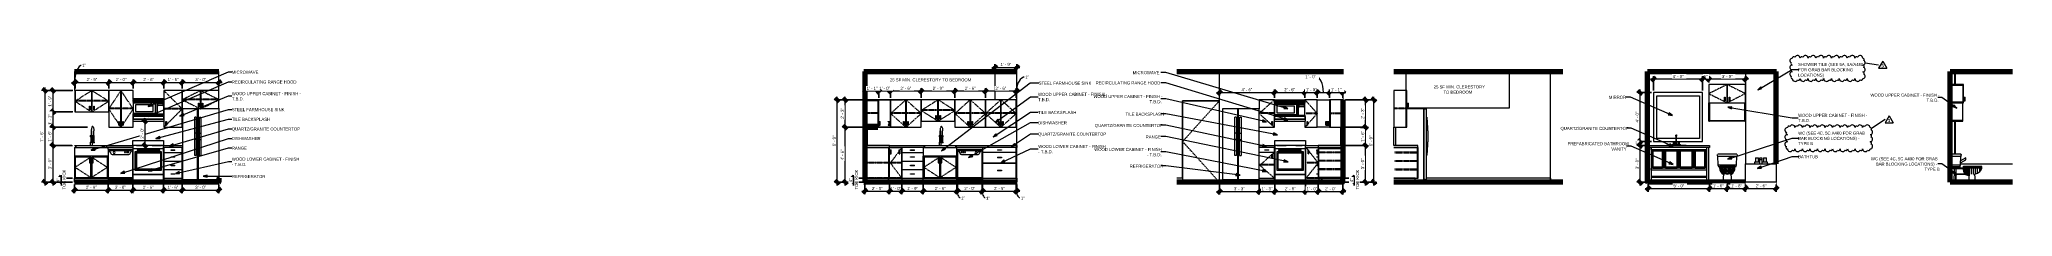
# Model space of a CAD drawing. Header units: inches. Extents: x -3857 to -1458, y -18 to 10849.
# Drawn here: x -3857 to -1925, y -18 to 125 of the extents above.
import ezdxf

# ---------------------------------------------------------------- set-up
doc = ezdxf.new("R2010")
doc.units = ezdxf.units.IN
doc.header["$MEASUREMENT"] = 0
for name, pattern in [('Center', [1.25, 0.25, -0.1875, 0.625, -0.1875]), ('Dash', [0.25, 0.125, -0.125]), ('Dash 1_16_', [0.125, 0.0625, -0.0625])]:
    doc.linetypes.add(name, pattern=pattern)
for name, color, linetype, lineweight in [('0-1', 7, 'Continuous', 5), ('0-6', 130, 'Continuous', 5), ('A-ANNO-DIMS', 211, 'Continuous', 9), ('A-ANNO-DIMS-32', 211, 'Continuous', 9), ('A-ANNO-NOTE', 131, 'Continuous', 9), ('A-DOOR-3', 31, 'Continuous', 9), ('A-DOOR-6', 31, 'Dash 1_16_', 9), ('A-FLOR-1', 7, 'Continuous', 70), ('A-WALL', 113, 'Continuous', 18), ('A-WALL-1', 113, 'Continuous', 70), ('A-WALL-2', 113, 'Continuous', 9), ('A-WALL-4', 250, 'Continuous', 18), ('G-ANNO-REVC', 71, 'Continuous', 20), ('G-ANNO-REVC-IDEN', 71, 'Continuous', 20), ('G-ANNO-REVC-IDEN-1', 71, 'Continuous', 9), ('G-ANNO-TEXT', 231, 'Continuous', 9), ('G-ANNO-TEXT-1', 147, 'Continuous', 20), ('I-WALL', 2, 'Continuous', 18), ('I-WALL-1', 250, 'Continuous', 18), ('I-WALL-2', 7, 'Continuous', 70), ('P-SANR-FIXT', 6, 'Continuous', 9), ('Q-CASE', 31, 'Continuous', 9), ('Q-CASE-1', 31, 'Center', 9), ('Q-CASE-3', 31, 'Continuous', 70), ('Q-CASE-HDLN', 31, 'Dash', 9), ('Q-SPCQ', 91, 'Continuous', 9)]:
    doc.layers.add(name, color=color, linetype=linetype, lineweight=lineweight)
doc.styles.add('Century Gothic', font='ufonts.com_century-gothic.ttf', dxfattribs={"height": 3})
doc.styles.add('Century Gothic_B', font='GOTHICB.TTF', dxfattribs={"height": 3})
doc.dimstyles.new('OD_1__HACK', dxfattribs={"dimscale": 12, "dimtxt": 3.132505, "dimasz": 0.333333, "dimexe": 0.25, "dimexo": 0.166667, "dimgap": 0.041667, "dimtad": 1, "dimdec": 0, "dimzin": 3, "dimdsep": 46, "dimlunit": 4, "dimtxsty": 'Century Gothic', "dimblk1": 'OBLIQUE', "dimblk2": 'OBLIQUE', "dimsah": 1, "dimcen": 0.09, "dimdle": 0.25, "dimazin": 0, "dimtfac": 1, "dimtdec": 4, "dimtix": 1, "dimtmove": 0, "dimatfit": 3, "dimfxl": 1, "dimtvp": 1, "dimtfill": 1, "dimfrac": 2, "dimtolj": 1, "dimtzin": 0, "dimarcsym": 2})
doc.dimstyles.new('OD_1__HACK_1', dxfattribs={"dimscale": 12, "dimtxt": 3.132505, "dimasz": 0.333333, "dimexe": 0.25, "dimexo": 0.166667, "dimgap": 0.041667, "dimtad": 1, "dimdec": 0, "dimzin": 3, "dimdsep": 46, "dimlunit": 4, "dimtxsty": 'Century Gothic', "dimblk1": 'OBLIQUE', "dimblk2": 'OBLIQUE', "dimsah": 1, "dimcen": 0.09, "dimdle": 0.25, "dimazin": 0, "dimtfac": 1, "dimtdec": 4, "dimtix": 1, "dimtmove": 1, "dimatfit": 3, "dimfxl": 1, "dimtvp": 1, "dimtfill": 1, "dimfrac": 2, "dimtolj": 1, "dimtzin": 0, "dimarcsym": 2})
doc.dimstyles.new('OD_1__HACK_2', dxfattribs={"dimscale": 12, "dimtxt": 3.132505, "dimasz": 0.333333, "dimexe": 0.25, "dimexo": 0.166667, "dimgap": 0.041667, "dimtad": 1, "dimdec": 0, "dimzin": 3, "dimdsep": 46, "dimlunit": 4, "dimtxsty": 'Century Gothic', "dimblk1": 'OBLIQUE', "dimblk2": 'OBLIQUE', "dimsah": 1, "dimcen": 0.09, "dimdle": 0.25, "dimazin": 0, "dimtfac": 1, "dimtdec": 4, "dimtix": 1, "dimtmove": 0, "dimatfit": 3, "dimfxl": 1, "dimtvp": 1, "dimtfill": 1, "dimfrac": 2, "dimtolj": 1, "dimtzin": 0, "dimarcsym": 2})
doc.dimstyles.new('OD_1__HACK_2_1', dxfattribs={"dimscale": 12, "dimtxt": 3.132505, "dimasz": 0.333333, "dimexe": 0.25, "dimexo": 0.166667, "dimgap": 0.041667, "dimtad": 1, "dimdec": 0, "dimzin": 3, "dimdsep": 46, "dimlunit": 4, "dimtxsty": 'Century Gothic', "dimblk1": 'OBLIQUE', "dimblk2": 'OBLIQUE', "dimsah": 1, "dimcen": 0.09, "dimdle": 0.25, "dimazin": 0, "dimtfac": 1, "dimtdec": 4, "dimtix": 1, "dimtmove": 1, "dimatfit": 3, "dimfxl": 1, "dimtvp": 1, "dimtfill": 1, "dimfrac": 2, "dimtolj": 1, "dimtzin": 0, "dimarcsym": 2})

msp = doc.modelspace()

# ---------------------------------------------------------------- texts
at = {"layer": 'A-ANNO-NOTE', "insert": (-3668.7, 72.8), "char_height": 3, "width": 57.368, "attachment_point": 1, "style": 'Century Gothic'}
msp.add_mtext('STEEL FARMHOUSE SINK', dxfattribs=at)
at = {"layer": 'G-ANNO-REVC-IDEN-1', "char_height": 3, "width": 2.929, "attachment_point": 1, "style": 'Century Gothic_B'}
for insert in [(-2053, 115.7), (-2046.7, 62.1)]:
    msp.add_mtext('\\fCentury Gothic|b1|i0|c0|p34|;3', dxfattribs=dict(at, insert=insert))
at = {"layer": 'G-ANNO-TEXT', "char_height": 3, "attachment_point": 1, "style": 'Century Gothic'}
for s, insert, width in [('SHOWER TILE (SEE 5A, 6A/A480', (-2134.6, 117.1), 74.538), ('MICROWAVE', (-3668.6, 109.5), 33.229), ('RECIRCULATING RANGE HOOD', (-3668.6, 99.9), 77.265), ('RECIRCULATING RANGE HOOD', (-2822.6, 99), 77.265), ('MICROWAVE', (-2786.2, 109.1), 33.229), ('FOR GRAB BAR BLOCKING', (-2134.6, 111.9), 65.044), ('LOCATIONS)', (-2134.6, 106.7), 31.007), ('T.B.D.', (-3668.6, 83.4), 13.231), ('WOOD UPPER CABINET - FINISH -', (-2824.7, 85.7), 79.891), ('T.B.D.', (-2769.7, 80.6), 13.231), ('WOOD UPPER CABINET - FINISH -', (-2063.8, 87.1), 79.891), ('T.B.D.', (-2008.8, 82), 13.231), ('TILE BACKSPLASH', (-3668.6, 63.3), 41.814), ('TILE BACKSPLASH', (-2879, 70.1), 41.814), ('DISHWASHER', (-2878.9, 59.9), 31.916), ('TILE BACKSPLASH', (-2793.3, 68.3), 41.814), ('WOOD UPPER CABINET - FINISH -', (-2134.6, 67.2), 79.891), ('T.B.D.', (-2134.6, 62.1), 13.231), ('QUARTZ/GRANITE COUNTERTOP', (-3668.6, 53.8), 78.376), ('DISHWASHER', (-3668.6, 44.4), 31.916), ('QUARTZ/GRANITE COUNTERTOP', (-2879, 48.8), 78.376), ('QUARTZ/GRANITE COUNTERTOP', (-2823.5, 57.3), 78.376), ('RANGE', (-2773.6, 46), 17.877), ('WC (SEE 4C, 5C A480 FOR GRAB', (-2134.6, 49.8), 79.285), ('TYPE B', (-2134.6, 39.5), 15.554), ('BAR BLOCKING LOCATIONS) -', (-2134.6, 44.6), 73.427), ('WOOD LOWER CABINET - FINISH', (-3668.6, 24.3), 78.982), ('RANGE', (-3668.6, 35), 17.877), ('WOOD LOWER CABINET - FINISH', (-2878.8, 36.7), 78.982), ('- T.B.D.', (-2878.8, 31.5), 16.362), ('WOOD LOWER CABINET - FINISH', (-2824, 33.8), 78.982), ('- T.B.D.', (-2772.3, 28.6), 16.362), ('BATHTUB', (-2134.6, 26.6), 21.109), ('WC (SEE 4C, 5C A480 FOR GRAB', (-2063.3, 24.6), 79.285), ('BAR BLOCKING LOCATIONS) -', (-2058.5, 19.4), 73.427), ('- T.B.D.', (-3668.6, 19.1), 16.362), ('REFRIGERATOR', (-3668.6, 7.2), 36.764), ('REFRIGERATOR', (-2789.2, 17.3), 36.764), ('TYPE B', (-2010.7, 14.3), 15.554)]:
    msp.add_mtext(s, dxfattribs=dict(at, insert=insert, width=width))
at = {"layer": 'G-ANNO-TEXT-1', "char_height": 3, "attachment_point": 1, "style": 'Century Gothic'}
for s, insert, width in [('25 SF MIN. CLERESTORY TO BEDROOM', (-3024.1, 102), 93.223), ('25 SF MIN. CLERESTORY ', (-2491.5, 95.1), 58.075), ('TO BEDROOM', (-2482, 89.9), 34.542)]:
    msp.add_mtext(s, dxfattribs=dict(at, insert=insert, width=width))

# ---------------------------------------------------------------- blocks, each defined once
blk = doc.blocks.new('CTR - 1st Phase - Shell_rvt-1-1ST FLOOR - STUDIO C - ADA TYPE B - KITCHEN')
at = {"layer": 'A-FLOR-1'}
for p, q in [((-3822.7, 108.7), (-3681.2, 108.7)), ((-3681.2, 0), (-3822.7, 0))]:
    blk.add_line(p, q, dxfattribs=at)
blk = doc.blocks.new('CTR - 1st Phase - Common Walls_rvt-1-1ST FLOOR - STUDIO C - ADA TYPE B - KITCHEN')
at = {"layer": 'I-WALL-1'}
blk.add_line((-3822.7, 108.7), (-3822.7, 90), dxfattribs=at)
blk = doc.blocks.new('Basic Wall _ INT - W4BØF - _5_8 GYP - 2X4 WOOD_BATT_ - 5_8 GYP_ - ___-2682986-1ST FLOOR - STUDIO C - ADA TYPE B - KITCHEN')
at = {"layer": 'A-WALL'}
blk.add_line((-3681.2, 0.6), (-3681.2, 4), dxfattribs=at)
at = {"layer": 'A-WALL-1'}
for p, q in [((-3681.6, 0.1), (-3681.5, 0)), ((-3681.3, 3.9), (-3681.3, 0.6)), ((-3681.2, 4), (-3681.2, 4))]:
    blk.add_line(p, q, dxfattribs=at)
for centre, radius, start, end in [((-3681.9, 0.6), 0.577, 300, 0), ((-3681.9, 0.6), 0.702, 300, 0), ((-3681.2, 3.9), 0.0822, 90, 180)]:
    blk.add_arc(centre, radius, start, end, dxfattribs=at)
blk = doc.blocks.new('Stainless Steel Farmhous Kitchen Sink - Stainless Steel Farmhous Kitchen Sink-2552578-1ST FLOOR - STUDIO C - ADA TYPE B - KITCHEN')
at = {"layer": 'P-SANR-FIXT'}
for p, q in [((-3822.7, 34), (-3789.7, 34)), ((-3822.7, 34), (-3822.7, 25.5)), ((-3789.7, 25.5), (-3822.7, 25.5)), ((-3789.7, 32.5), (-3789.7, 34))]:
    blk.add_line(p, q, dxfattribs=at)
blk = doc.blocks.new('Dishwasher_15404 - 34_ counter-547918-1ST FLOOR - STUDIO C - ADA TYPE B - KITCHEN')
at = {"layer": 'Q-SPCQ'}
for p, q in [((-3789.7, 32.5), (-3789.7, 30.8)), ((-3789.7, 32.5), (-3789.5, 32.5)), ((-3789.5, 30.8), (-3789.7, 30.8)), ((-3789.7, 30.8), (-3789.7, 4.3)), ((-3789.7, 30.8), (-3789.5, 30.8)), ((-3789.5, 32.5), (-3766.8, 32.5)), ((-3788.6, 30.8), (-3789.5, 30.8)), ((-3789.5, 30.8), (-3788.6, 30.8)), ((-3766.8, 30.8), (-3788.6, 30.8)), ((-3788.6, 30.8), (-3787.1, 28.1)), ((-3785.9, 27.3), (-3769.5, 27.3)), ((-3773, 29.9), (-3773.6, 29.9)), ((-3773.6, 29.9), (-3773.6, 29.3)), ((-3773.6, 29.3), (-3773, 29.3)), ((-3773, 29.3), (-3773, 29.9)), ((-3771.8, 29.9), (-3772.4, 29.9)), ((-3772.4, 29.9), (-3772.4, 29.3)), ((-3772.4, 29.3), (-3771.8, 29.3)), ((-3771.8, 29.3), (-3771.8, 29.9)), ((-3770.6, 29.9), (-3771.2, 29.9)), ((-3771.2, 29.9), (-3771.2, 29.3)), ((-3771.2, 29.3), (-3770.6, 29.3)), ((-3770.6, 29.3), (-3770.6, 29.9)), ((-3769.4, 29.9), (-3770, 29.9)), ((-3770, 29.9), (-3770, 29.3)), ((-3770, 29.3), (-3769.4, 29.3)), ((-3769.4, 29.3), (-3769.4, 29.9)), ((-3768.3, 28.1), (-3766.8, 30.8)), ((-3766.8, 32.5), (-3765.7, 32.5)), ((-3766.8, 30.8), (-3766.8, 30.8)), ((-3766.8, 30.8), (-3765.9, 30.8)), ((-3765.9, 30.8), (-3765.7, 30.8)), ((-3765.7, 30.8), (-3765.7, 32.5)), ((-3765.7, 4.3), (-3765.7, 30.8)), ((-3789.5, 4.3), (-3789.7, 4.3)), ((-3789.7, 3.9), (-3789.7, 4.3)), ((-3765.7, 3.9), (-3789.7, 3.9)), ((-3789.7, 3.9), (-3789.7, 0)), ((-3765.9, 4.3), (-3789.5, 4.3)), ((-3789.3, 3.4), (-3789.3, 3.6)), ((-3789.3, 3.6), (-3788.1, 3.6)), ((-3788.1, 3.4), (-3789.3, 3.4)), ((-3789.3, 3), (-3789.3, 3.2)), ((-3789.3, 3.2), (-3788.1, 3.2)), ((-3788.1, 3), (-3789.3, 3)), ((-3789.3, 2.6), (-3789.3, 2.8)), ((-3789.3, 2.8), (-3788.1, 2.8)), ((-3788.1, 2.6), (-3789.3, 2.6)), ((-3789.3, 2.2), (-3789.3, 2.4)), ((-3789.3, 2.4), (-3788.1, 2.4)), ((-3788.1, 2.2), (-3789.3, 2.2)), ((-3789.3, 1.8), (-3789.3, 2)), ((-3789.3, 2), (-3788.1, 2)), ((-3788.1, 1.8), (-3789.3, 1.8)), ((-3789.3, 1.4), (-3789.3, 1.6)), ((-3789.3, 1.6), (-3788.1, 1.6)), ((-3788.1, 1.4), (-3789.3, 1.4)), ((-3789.3, 1), (-3789.3, 1.2)), ((-3789.3, 1.2), (-3788.1, 1.2)), ((-3788.1, 1), (-3789.3, 1)), ((-3789.3, 0.6), (-3789.3, 0.8)), ((-3789.3, 0.8), (-3788.1, 0.8)), ((-3788.1, 0.6), (-3789.3, 0.6)), ((-3788.1, 3.9), (-3767.3, 3.9)), ((-3788.1, 3.6), (-3767.3, 3.6)), ((-3767.3, 3.4), (-3788.1, 3.4)), ((-3788.1, 3.2), (-3767.3, 3.2)), ((-3767.3, 3), (-3788.1, 3)), ((-3788.1, 2.8), (-3767.3, 2.8)), ((-3767.3, 2.6), (-3788.1, 2.6)), ((-3788.1, 2.4), (-3767.3, 2.4)), ((-3767.3, 2.2), (-3788.1, 2.2)), ((-3788.1, 2), (-3767.3, 2)), ((-3767.3, 1.8), (-3788.1, 1.8)), ((-3788.1, 1.6), (-3767.3, 1.6)), ((-3767.3, 1.4), (-3788.1, 1.4)), ((-3788.1, 1.2), (-3767.3, 1.2)), ((-3767.3, 1), (-3788.1, 1)), ((-3788.1, 0.8), (-3767.3, 0.8)), ((-3767.3, 0.6), (-3788.1, 0.6)), ((-3767.3, 3.6), (-3766.1, 3.6)), ((-3766.1, 3.4), (-3767.3, 3.4)), ((-3767.3, 3.2), (-3766.1, 3.2)), ((-3766.1, 3), (-3767.3, 3)), ((-3767.3, 2.8), (-3766.1, 2.8)), ((-3766.1, 2.6), (-3767.3, 2.6)), ((-3767.3, 2.4), (-3766.1, 2.4)), ((-3766.1, 2.2), (-3767.3, 2.2)), ((-3767.3, 2), (-3766.1, 2)), ((-3766.1, 1.8), (-3767.3, 1.8)), ((-3767.3, 1.6), (-3766.1, 1.6)), ((-3766.1, 1.4), (-3767.3, 1.4)), ((-3767.3, 1.2), (-3766.1, 1.2)), ((-3766.1, 1), (-3767.3, 1)), ((-3767.3, 0.8), (-3766.1, 0.8)), ((-3766.1, 0.6), (-3767.3, 0.6)), ((-3766.1, 3.6), (-3766.1, 3.4)), ((-3766.1, 3.2), (-3766.1, 3)), ((-3766.1, 2.8), (-3766.1, 2.6)), ((-3766.1, 2.4), (-3766.1, 2.2)), ((-3766.1, 2), (-3766.1, 1.8)), ((-3766.1, 1.6), (-3766.1, 1.4)), ((-3766.1, 1.2), (-3766.1, 1)), ((-3766.1, 0.8), (-3766.1, 0.6)), ((-3765.7, 4.3), (-3765.9, 4.3)), ((-3765.7, 3.9), (-3765.7, 4.3)), ((-3765.7, 0), (-3765.7, 3.9))]:
    blk.add_line(p, q, dxfattribs=at)
for centre, radius, start, end in [((-3785.9, 28.7), 1.38, 209, 270), ((-3783.9, 29.2), 0.984, 90, 270), ((-3783.9, 29.2), 0.984, 270, 90), ((-3769.5, 28.7), 1.38, 270, 331)]:
    blk.add_arc(centre, radius, start, end, dxfattribs=at)
blk = doc.blocks.new('Refrigerator_-_Side-by-Side_6047 - 36_ X 30_-345559-1ST FLOOR - STUDIO C - ADA TYPE B - KITCHEN')
at = {"layer": 'Q-SPCQ'}
for p, q in [((-3702.2, 72), (-3716.9, 72)), ((-3716.9, 72), (-3716.9, 2.9)), ((-3705, 48.3), (-3705, 64)), ((-3703.4, 64), (-3705, 64)), ((-3703.4, 64), (-3703.4, 48.3)), ((-3701.7, 72), (-3702.2, 72)), ((-3702.2, 2.9), (-3702.2, 72)), ((-3681.2, 72), (-3701.7, 72)), ((-3701.7, 72), (-3701.7, 2.9)), ((-3700.4, 48.3), (-3700.4, 64)), ((-3700.4, 64), (-3698.9, 64)), ((-3698.9, 64), (-3698.9, 48.3)), ((-3705, 41.9), (-3705, 48.3)), ((-3703.4, 48.3), (-3705, 48.3)), ((-3705, 26.2), (-3705, 41.9)), ((-3703.4, 41.9), (-3705, 41.9)), ((-3703.4, 48.3), (-3703.4, 41.9)), ((-3703.4, 41.9), (-3703.4, 26.2)), ((-3700.4, 41.9), (-3700.4, 48.3)), ((-3700.4, 48.3), (-3698.9, 48.3)), ((-3700.4, 26.2), (-3700.4, 41.9)), ((-3700.4, 41.9), (-3698.9, 41.9)), ((-3698.9, 48.3), (-3698.9, 41.9)), ((-3698.9, 41.9), (-3698.9, 26.2)), ((-3703.4, 26.2), (-3705, 26.2)), ((-3700.4, 26.2), (-3698.9, 26.2)), ((-3716.9, 0.4), (-3716.9, 2.9)), ((-3716.9, 2.9), (-3702.2, 2.9)), ((-3716.9, 0.4), (-3681.4, 0.4)), ((-3716.9, 0), (-3716.9, 0.4)), ((-3701.7, 2.9), (-3702.2, 2.9)), ((-3701.7, 2.9), (-3681.3, 2.9)), ((-3681.2, 0.4), (-3681.2, 0.4))]:
    blk.add_line(p, q, dxfattribs=at)
blk = doc.blocks.new('300 Series Wall Hung Cabinet_302 - 24_ X 36_-2573645-1ST FLOOR - STUDIO C - ADA TYPE B - KITCHEN')
at = {"layer": 'Q-CASE'}
for p, q in [((-3777.3, 90), (-3789.2, 90)), ((-3789.2, 90), (-3789.2, 54)), ((-3777.3, 54), (-3777.3, 90)), ((-3777.3, 90), (-3777.1, 90)), ((-3777.1, 89.2), (-3777.3, 89.2)), ((-3765.2, 90), (-3777.1, 90)), ((-3777.1, 90), (-3777.1, 54)), ((-3765.2, 82.3), (-3765.2, 90)), ((-3779.4, 59.7), (-3778.9, 59.7)), ((-3779.4, 56), (-3779.4, 59.7)), ((-3778.9, 59.7), (-3778.9, 56)), ((-3775.4, 59.7), (-3774.9, 59.7)), ((-3775.4, 56), (-3775.4, 59.7)), ((-3774.9, 59.7), (-3774.9, 56)), ((-3765.2, 64.5), (-3765.2, 66.1)), ((-3765.2, 54), (-3765.2, 60)), ((-3789.2, 54), (-3777.3, 54)), ((-3779.4, 56), (-3778.9, 56)), ((-3777.3, 54.7), (-3777.1, 54.7)), ((-3777.1, 54), (-3777.3, 54)), ((-3777.1, 54), (-3765.2, 54)), ((-3775.4, 56), (-3774.9, 56))]:
    blk.add_line(p, q, dxfattribs=at)
at = {"layer": 'Q-CASE-1'}
for p, q in [((-3777.2, 90), (-3789.2, 72)), ((-3765.2, 72), (-3777.2, 90)), ((-3789.2, 72), (-3777.2, 54)), ((-3765.9, 72.7), (-3788.4, 72.7)), ((-3765.9, 72), (-3788.4, 72)), ((-3777.2, 54), (-3765.2, 72))]:
    blk.add_line(p, q, dxfattribs=at)
blk = doc.blocks.new('300 Series Wall Hung Cabinet_301 - 18_-2356589-1ST FLOOR - STUDIO C - ADA TYPE B - KITCHEN')
at = {"layer": 'Q-CASE'}
for p, q in [((-3735.2, 90), (-3735.2, 64.5)), ((-3717.2, 90), (-3735.2, 90)), ((-3717.2, 54), (-3717.2, 90)), ((-3735.2, 60), (-3735.2, 54)), ((-3733.2, 59.7), (-3732.7, 59.7)), ((-3733.2, 56), (-3733.2, 59.7)), ((-3732.7, 59.7), (-3732.7, 56)), ((-3735.2, 54), (-3717.2, 54)), ((-3733.2, 56), (-3732.7, 56))]:
    blk.add_line(p, q, dxfattribs=at)
at = {"layer": 'Q-CASE-1'}
for p, q in [((-3717.2, 72), (-3735.2, 90)), ((-3717.2, 72), (-3735.2, 54)), ((-3734.4, 72.7), (-3717.9, 72.7)), ((-3734.4, 72), (-3717.9, 72))]:
    blk.add_line(p, q, dxfattribs=at)
blk = doc.blocks.new('Vanity Cabinet-Double Door - 33_-2164608-1ST FLOOR - STUDIO C - ADA TYPE B - KITCHEN')
at = {"layer": 'Q-CASE'}
for p, q in [((-3822.7, 25.5), (-3822.7, 4)), ((-3806.6, 24.7), (-3822, 24.7)), ((-3822, 24.7), (-3822, 4.7)), ((-3808.1, 23.2), (-3808.1, 19.2)), ((-3807.6, 23.2), (-3808.1, 23.2)), ((-3807.6, 19.2), (-3807.6, 23.2)), ((-3806.6, 4.7), (-3806.6, 24.7)), ((-3790.5, 24.7), (-3805.8, 24.7)), ((-3805.8, 24.7), (-3805.8, 4.7)), ((-3804.8, 23.2), (-3804.8, 19.2)), ((-3804.3, 23.2), (-3804.8, 23.2)), ((-3804.3, 19.2), (-3804.3, 23.2)), ((-3790.5, 4.7), (-3790.5, 24.7)), ((-3822.7, 4), (-3789.7, 4)), ((-3822.7, 0), (-3822.7, 4)), ((-3822, 4.7), (-3806.6, 4.7)), ((-3808.1, 19.2), (-3807.6, 19.2)), ((-3805.8, 4.7), (-3790.5, 4.7)), ((-3804.8, 19.2), (-3804.3, 19.2))]:
    blk.add_line(p, q, dxfattribs=at)
at = {"layer": 'Q-CASE-HDLN'}
for p, q in [((-3806.6, 24.7), (-3822, 14.7)), ((-3805.8, 24.7), (-3790.5, 14.7)), ((-3822, 14.7), (-3806.6, 4.7)), ((-3790.5, 14.7), (-3805.8, 4.7))]:
    blk.add_line(p, q, dxfattribs=at)
blk = doc.blocks.new('Base Cabinet 4 Drawer 254 - Base Cabinet 4 Drawer 254 18_-2556185-1ST FLOOR - STUDIO C - ADA TYPE B - KITCHEN')
at = {"layer": 'Q-CASE'}
for p, q in [((-3717.2, 34), (-3735.2, 34)), ((-3735.2, 34), (-3735.2, 29.1)), ((-3735.2, 29.1), (-3717.2, 29.1)), ((-3735.2, 28.9), (-3735.2, 29.1)), ((-3717.2, 28.9), (-3735.2, 28.9)), ((-3735.2, 28.9), (-3735.2, 20.8)), ((-3735.2, 20.8), (-3717.2, 20.8)), ((-3735.2, 20.5), (-3735.2, 20.8)), ((-3717.2, 20.5), (-3735.2, 20.5)), ((-3735.2, 20.5), (-3735.2, 12.5)), ((-3734.4, 29.1), (-3734.4, 28.9)), ((-3734.4, 20.8), (-3734.4, 20.5)), ((-3728.1, 31.8), (-3724.3, 31.8)), ((-3728.1, 31.3), (-3728.1, 31.8)), ((-3724.3, 31.3), (-3728.1, 31.3)), ((-3728.1, 25.1), (-3724.3, 25.1)), ((-3728.1, 24.6), (-3728.1, 25.1)), ((-3724.3, 24.6), (-3728.1, 24.6)), ((-3724.3, 31.3), (-3724.3, 31.8)), ((-3724.3, 24.6), (-3724.3, 25.1)), ((-3717.9, 28.9), (-3717.9, 29.1)), ((-3717.9, 20.5), (-3717.9, 20.8)), ((-3717.2, 29.1), (-3717.2, 34)), ((-3717.2, 29.1), (-3717.2, 28.9)), ((-3717.2, 20.8), (-3717.2, 28.9)), ((-3717.2, 20.8), (-3717.2, 20.5)), ((-3717.2, 12.5), (-3717.2, 20.5)), ((-3735.2, 12.5), (-3717.2, 12.5)), ((-3735.2, 12.2), (-3735.2, 12.5)), ((-3717.2, 12.2), (-3735.2, 12.2)), ((-3735.2, 12.2), (-3735.2, 4)), ((-3735.2, 4), (-3717.2, 4)), ((-3735.2, 4), (-3735.2, 0)), ((-3734.4, 12.5), (-3734.4, 12.2)), ((-3728.1, 16.8), (-3724.3, 16.8)), ((-3728.1, 16.3), (-3728.1, 16.8)), ((-3724.3, 16.3), (-3728.1, 16.3)), ((-3728.1, 8.4), (-3724.3, 8.4)), ((-3728.1, 7.9), (-3728.1, 8.4)), ((-3724.3, 7.9), (-3728.1, 7.9)), ((-3724.3, 16.3), (-3724.3, 16.8)), ((-3724.3, 7.9), (-3724.3, 8.4)), ((-3717.9, 12.2), (-3717.9, 12.5)), ((-3717.2, 12.5), (-3717.2, 12.2)), ((-3717.2, 4), (-3717.2, 12.2)), ((-3717.2, 0), (-3717.2, 4))]:
    blk.add_line(p, q, dxfattribs=at)
blk = doc.blocks.new('300 Series Wall Hung Cabinet_302 - 33_ X 21_-2750985-1ST FLOOR - STUDIO C - ADA TYPE B - KITCHEN')
at = {"layer": 'Q-CASE'}
for p, q in [((-3805.8, 90), (-3822.2, 90)), ((-3822.2, 90), (-3822.2, 69)), ((-3805.8, 69), (-3805.8, 90)), ((-3805.8, 90), (-3805.6, 90)), ((-3805.6, 89.2), (-3805.8, 89.2)), ((-3789.2, 90), (-3805.6, 90)), ((-3805.6, 90), (-3805.6, 69)), ((-3789.2, 69), (-3789.2, 90)), ((-3822.2, 69), (-3805.8, 69)), ((-3807.9, 74.7), (-3807.4, 74.7)), ((-3807.9, 71), (-3807.9, 74.7)), ((-3807.9, 71), (-3807.4, 71)), ((-3807.4, 74.7), (-3807.4, 71)), ((-3805.8, 69.7), (-3805.6, 69.7)), ((-3805.6, 69), (-3805.8, 69)), ((-3805.6, 69), (-3789.2, 69)), ((-3803.9, 74.7), (-3803.4, 74.7)), ((-3803.9, 71), (-3803.9, 74.7)), ((-3803.9, 71), (-3803.4, 71)), ((-3803.4, 74.7), (-3803.4, 71))]:
    blk.add_line(p, q, dxfattribs=at)
at = {"layer": 'Q-CASE-1'}
for p, q in [((-3805.7, 90), (-3822.2, 79.5)), ((-3822.2, 79.5), (-3805.7, 69)), ((-3789.9, 80.2), (-3821.4, 80.2)), ((-3789.9, 79.5), (-3821.4, 79.5)), ((-3789.2, 79.5), (-3805.7, 90)), ((-3805.7, 69), (-3789.2, 79.5))]:
    blk.add_line(p, q, dxfattribs=at)
blk = doc.blocks.new('300 Series Wall Hung Cabinet_302 - 18_ x 36_-2359323-1ST FLOOR - STUDIO C - ADA TYPE B - KITCHEN')
at = {"layer": 'Q-CASE'}
for p, q in [((-3699.3, 90), (-3717.2, 90)), ((-3717.2, 90), (-3717.2, 72)), ((-3701.4, 77.7), (-3700.9, 77.7)), ((-3701.4, 74), (-3701.4, 77.7)), ((-3700.9, 77.7), (-3700.9, 74)), ((-3699.3, 72), (-3699.3, 90)), ((-3699.3, 90), (-3699.1, 90)), ((-3699.1, 89.2), (-3699.3, 89.2)), ((-3681.2, 90), (-3699.1, 90)), ((-3699.1, 90), (-3699.1, 72)), ((-3697.4, 77.7), (-3696.9, 77.7)), ((-3697.4, 74), (-3697.4, 77.7)), ((-3696.9, 77.7), (-3696.9, 74)), ((-3681.2, 72.7), (-3681.2, 90)), ((-3717.2, 72), (-3716.9, 72)), ((-3701.4, 74), (-3700.9, 74)), ((-3699.3, 72.7), (-3699.1, 72.7)), ((-3697.4, 74), (-3696.9, 74))]:
    blk.add_line(p, q, dxfattribs=at)
at = {"layer": 'Q-CASE-1'}
for p, q in [((-3699.2, 90), (-3717.2, 81)), ((-3717.2, 81), (-3699.2, 72)), ((-3681.9, 81.7), (-3716.4, 81.7)), ((-3681.9, 81), (-3716.4, 81)), ((-3681.2, 81), (-3699.2, 90)), ((-3699.2, 72), (-3681.2, 81))]:
    blk.add_line(p, q, dxfattribs=at)
blk = doc.blocks.new('30quot_MicrowaveVent_11166 - 70cm miele oven-2322118-1ST FLOOR - STUDIO C - ADA TYPE B - KITCHEN')
at = {"layer": 'Q-CASE'}
for p, q in [((-3765.2, 81.5), (-3765.2, 82.3)), ((-3765.2, 82.3), (-3735.3, 82.3)), ((-3765.1, 81.5), (-3765.2, 81.5)), ((-3765.2, 81.5), (-3765.2, 78.3)), ((-3765.2, 78.3), (-3735.3, 78.3)), ((-3765.2, 78.2), (-3765.2, 78.3)), ((-3741.8, 78.2), (-3765.2, 78.2)), ((-3765.2, 78.2), (-3765.2, 67.3)), ((-3765.1, 81.1), (-3765.1, 81.5)), ((-3735.4, 81.5), (-3765.1, 81.5)), ((-3735.4, 81.1), (-3765.1, 81.1)), ((-3765.1, 80.3), (-3765.1, 80.7)), ((-3765.1, 80.7), (-3735.4, 80.7)), ((-3735.4, 80.3), (-3765.1, 80.3)), ((-3765.1, 79.5), (-3765.1, 79.9)), ((-3765.1, 79.9), (-3735.4, 79.9)), ((-3735.4, 79.5), (-3765.1, 79.5)), ((-3765.1, 78.7), (-3765.1, 79.1)), ((-3765.1, 79.1), (-3735.4, 79.1)), ((-3735.4, 78.7), (-3765.1, 78.7)), ((-3765, 67.5), (-3765, 78)), ((-3765, 78), (-3743.7, 78)), ((-3743.7, 78), (-3743.7, 67.5)), ((-3743.3, 67.9), (-3743.3, 77.5)), ((-3742.1, 77.5), (-3743.3, 77.5)), ((-3742.1, 77.5), (-3742.1, 67.9)), ((-3741.8, 67.3), (-3741.8, 78.2)), ((-3735.3, 78.2), (-3741.8, 78.2)), ((-3741.8, 78.2), (-3741.8, 67.3)), ((-3740.6, 77.3), (-3736.5, 77.3)), ((-3735.3, 81.5), (-3735.4, 81.5)), ((-3735.4, 81.5), (-3735.4, 81.1)), ((-3735.4, 80.7), (-3735.4, 80.3)), ((-3735.4, 79.9), (-3735.4, 79.5)), ((-3735.4, 79.1), (-3735.4, 78.7)), ((-3735.3, 82.3), (-3735.3, 81.5)), ((-3735.3, 78.3), (-3735.3, 81.5)), ((-3735.3, 78.3), (-3735.3, 78.2)), ((-3735.3, 67.3), (-3735.3, 78.2)), ((-3765.2, 67.3), (-3741.8, 67.3)), ((-3765.2, 66.1), (-3765.2, 67.3)), ((-3735.3, 66), (-3765.2, 66)), ((-3743.7, 67.5), (-3765, 67.5)), ((-3745.7, 76), (-3763, 76)), ((-3763, 76), (-3763, 69.4)), ((-3745.7, 76), (-3763, 76)), ((-3763, 76), (-3763, 69.4)), ((-3763, 69.4), (-3745.7, 69.4)), ((-3763, 69.4), (-3745.7, 69.4)), ((-3745.7, 69.4), (-3745.7, 76)), ((-3745.7, 69.4), (-3745.7, 76)), ((-3743.3, 67.9), (-3742.1, 67.9)), ((-3741.8, 67.3), (-3735.3, 67.3)), ((-3741, 75.5), (-3741, 76.9)), ((-3736.5, 75.2), (-3740.6, 75.2)), ((-3736.1, 76.9), (-3736.1, 75.5)), ((-3735.3, 67.3), (-3735.3, 66))]:
    blk.add_line(p, q, dxfattribs=at)
for centre, start, end in [((-3740.6, 76.9), 90, 180), ((-3736.5, 76.9), 0, 90), ((-3740.6, 75.5), 180, 270), ((-3736.5, 75.5), 270, 0)]:
    blk.add_arc(centre, 0.394, start, end, dxfattribs=at)
blk = doc.blocks.new('kitchen_faucet_14143 - kitchen_faucet_14143-2439044-1ST FLOOR - STUDIO C - ADA TYPE B - KITCHEN')
at = {"layer": 'P-SANR-FIXT'}
for p, q in [((-3807.3, 46), (-3807.3, 44.5)), ((-3807.3, 46), (-3806.2, 46)), ((-3806.3, 44.5), (-3807.3, 44.5)), ((-3807.3, 39.5), (-3807.3, 36)), ((-3807.3, 39.5), (-3806.2, 39.5)), ((-3806.8, 44.5), (-3806.8, 43.2)), ((-3806.8, 43.2), (-3806.8, 41.1)), ((-3806.8, 41.1), (-3806.8, 39.5)), ((-3806.7, 41.1), (-3806.7, 40.7)), ((-3806.5, 50.6), (-3806.5, 46)), ((-3806.3, 44.7), (-3806.3, 43.7)), ((-3806.3, 44.7), (-3806.2, 44.7)), ((-3806.2, 46), (-3805.1, 46)), ((-3804.6, 45.4), (-3806.2, 45.4)), ((-3806.2, 45.1), (-3804.6, 45.1)), ((-3806.2, 44.7), (-3806.1, 44.7)), ((-3806.2, 39.5), (-3805.1, 39.5)), ((-3806.1, 43.7), (-3806.1, 44.7)), ((-3805.1, 44.5), (-3806.1, 44.5)), ((-3805.9, 46), (-3805.9, 50.6)), ((-3805.7, 40.7), (-3805.7, 41.1)), ((-3805.6, 43.2), (-3805.6, 44.5)), ((-3805.6, 41.1), (-3805.6, 43.2)), ((-3805.6, 39.5), (-3805.6, 41.1)), ((-3805.2, 54.4), (-3805.3, 55)), ((-3805.1, 45.4), (-3805.1, 46)), ((-3805.1, 44.5), (-3805.1, 45)), ((-3805.1, 36), (-3805.1, 39.5)), ((-3805, 39.5), (-3805, 38.6)), ((-3805, 39.5), (-3804.1, 39.5)), ((-3804.7, 45.8), (-3804.7, 44.7)), ((-3804.7, 45.8), (-3804.2, 45.8)), ((-3804.7, 44.7), (-3804.7, 40.7)), ((-3804.7, 44.7), (-3804.2, 44.7)), ((-3804.2, 44.7), (-3804.7, 44.7)), ((-3804.7, 40.7), (-3804.7, 39.5)), ((-3804.7, 40.7), (-3804.1, 40.7)), ((-3804.4, 50.6), (-3804.4, 45.4)), ((-3804.2, 45.4), (-3804.4, 45.4)), ((-3804.4, 45.1), (-3804.2, 45.1)), ((-3804.2, 45.8), (-3804.1, 45.8)), ((-3804.2, 44.7), (-3804.2, 45.8)), ((-3803.8, 45.4), (-3804.2, 45.4)), ((-3804.2, 44.7), (-3803.8, 44.7)), ((-3804.2, 44.6), (-3804.2, 44.7)), ((-3803.8, 44.7), (-3804.2, 44.7)), ((-3804.1, 44.6), (-3804.2, 44.6)), ((-3804.1, 45.8), (-3803.8, 45.8)), ((-3803.6, 44.6), (-3804.1, 44.6)), ((-3804.1, 40.7), (-3804, 40.7)), ((-3804.1, 39.5), (-3803.1, 39.5)), ((-3804, 43.2), (-3804, 39.4)), ((-3803.8, 45.8), (-3803.8, 50.6)), ((-3803.8, 45.8), (-3803.8, 45.4)), ((-3803.8, 45.8), (-3803.8, 45.8)), ((-3803.8, 45.8), (-3803.6, 45.8)), ((-3803.8, 45.8), (-3803.8, 44.7)), ((-3803.8, 44.7), (-3803.6, 44.7)), ((-3803.8, 44.7), (-3803.8, 44.6)), ((-3803.6, 44.7), (-3803.8, 44.7)), ((-3803.8, 39.4), (-3803.8, 43.2)), ((-3803.8, 40.7), (-3803.4, 40.7)), ((-3803.6, 45.8), (-3803.5, 45.8)), ((-3803.6, 45.8), (-3803.6, 44.7)), ((-3803.6, 44.7), (-3803.5, 44.7)), ((-3803.6, 44.7), (-3803.6, 44.6)), ((-3803.5, 44.7), (-3803.6, 44.7)), ((-3803.5, 44.7), (-3803.5, 45.8)), ((-3803.5, 40.7), (-3803.5, 44.7)), ((-3803.4, 39.5), (-3803.4, 40.7)), ((-3803.1, 38.6), (-3803.1, 39.5)), ((-3804.1, 38.6), (-3805, 38.6)), ((-3803.1, 38.6), (-3804.1, 38.6))]:
    blk.add_line(p, q, dxfattribs=at)
at = {"layer": 'P-SANR-FIXT', "flags": 128}
for points in [[(-3805.9, 50.6), (-3805.9, 51.5), (-3805.8, 52.5), (-3805.7, 53.2), (-3805.5, 53.8), (-3805.3, 54.2), (-3805.2, 54.4), (-3805.2, 54.4)], [(-3805.3, 55), (-3805.1, 55), (-3805, 55), (-3804.8, 54.9), (-3804.5, 54.5), (-3804.2, 53.8), (-3804, 53.2), (-3803.9, 52.4), (-3803.8, 51.5), (-3803.8, 50.6)]]:
    blk.add_lwpolyline(points, dxfattribs=at)
at = {"layer": 'P-SANR-FIXT'}
for radius, start, end in [(0.571, 0, 180), (0.591, 120, 180), (0.571, 180, 0), (0.591, 180, 360), (0.591, 0, 60)]:
    blk.add_arc((-3806.2, 43.1), radius, start, end, dxfattribs=at)
for centre, major_axis, ratio, start_param, end_param in [((-3806.2, 43.2), (0.591, 0), 0.422618, 2.747011, 3.141593), ((-3806.2, 41.1), (0.591, 0), 0.422618, 1.570796, 3.719048), ((-3806.2, 41.1), (0.492, 0), 0.422618, 1.570796, 3.141593), ((-3806.2, 40.7), (0.492, 0), 0.422618, 1.570796, 4.712389), ((-3806.2, 41.1), (0.591, 0), 0.422618, 5.70573, 7.853982), ((-3806.2, 41.1), (0.492, 0), 0.422618, 0, 1.570796), ((-3806.2, 40.7), (0.492, 0), 0.422618, 4.712389, 7.853982), ((-3806.2, 43.2), (0.591, 0), 0.422618, 0, 0.394582), ((-3803.9, 43.2), (0.0984, 0), 0.173648, 1.570796, 4.712389), ((-3803.9, 43.2), (0.0984, 0), 0.173648, 4.712389, 7.853982)]:
    blk.add_ellipse(centre, major_axis=major_axis, ratio=ratio, start_param=start_param, end_param=end_param, dxfattribs=at)
blk = doc.blocks.new('Cabinet Filler20 - Cabinet Filler-2761762-1ST FLOOR - STUDIO C - ADA TYPE B - KITCHEN')
at = {"layer": 'A-WALL'}
for p, q in [((-3822.7, 90), (-3822.2, 90)), ((-3822.2, 69), (-3822.2, 90)), ((-3822.2, 69), (-3822.7, 69))]:
    blk.add_line(p, q, dxfattribs=at)
blk = doc.blocks.new('Range_Hood_386 - 30_ Wide-2577799-1ST FLOOR - STUDIO C - ADA TYPE B - KITCHEN')
at = {"layer": 'Q-SPCQ'}
for p, q in [((-3765.2, 65), (-3764.9, 65)), ((-3765.2, 62), (-3765.2, 64.5)), ((-3765.2, 60), (-3765.2, 62)), ((-3765.2, 62), (-3735.2, 62)), ((-3765.2, 60), (-3735.2, 60)), ((-3764.9, 65), (-3735.4, 65)), ((-3764.9, 62.1), (-3764.9, 65)), ((-3735.4, 62.1), (-3764.9, 62.1)), ((-3735.4, 65), (-3735.2, 65)), ((-3735.4, 65), (-3735.4, 62.1)), ((-3735.3, 66), (-3735.2, 66)), ((-3735.2, 64.5), (-3735.2, 62)), ((-3735.2, 62), (-3735.2, 60))]:
    blk.add_line(p, q, dxfattribs=at)
blk = doc.blocks.new('CTR - 1st Phase - Shell_rvt-4-1ST FLOOR - STUDIO A_ B - ADA TYPE B - OPTION A - KITCHEN SIDE WALL')
at = {"layer": 'A-FLOR-1'}
for p, q in [((2516.1, 108.7), (2666.3, 108.7)), ((2666.3, 0), (2516.1, 0))]:
    blk.add_line(p, q, dxfattribs=at)
blk = doc.blocks.new('CTR - 1st Phase - Common Walls_rvt-4-1ST FLOOR - STUDIO A_ B - ADA TYPE B - OPTION A - KITCHEN SIDE WALL')
at = {"layer": 'A-WALL-4'}
for p, q in [((2516.1, 108.8), (2516.1, 0)), ((2516.7, 108.8), (2516.7, 0))]:
    blk.add_line(p, q, dxfattribs=at)
at = {"layer": 'I-WALL-2'}
for p, q in [((2517.4, 0), (2517.4, 108.8)), ((2516.1, 0), (2517.4, 0))]:
    blk.add_line(p, q, dxfattribs=at)
blk = doc.blocks.new('Basic Wall _ INT - W4BØF - _5_8 GYP - 2X4 WOOD_BATT_ - 5_8 GYP_ - ___-2701566-1ST FLOOR - STUDIO A_ B - ADA TYPE B - OPTION A - KITCHEN SIDE WALL')
at = {"layer": 'A-WALL'}
for p, q in [((2607.9, 4), (2607.4, 4)), ((2607.4, 0.1), (2607.9, 0.1)), ((2632.5, 4), (2631.9, 4)), ((2631.9, 0.1), (2632.5, 0.1))]:
    blk.add_line(p, q, dxfattribs=at)
blk = doc.blocks.new('Basic Wall _ INT - W4BØF - _5_8 GYP - 2X4 WOOD_BATT_ - 5_8 GYP_ - ___-2701568-1ST FLOOR - STUDIO A_ B - ADA TYPE B - OPTION A - KITCHEN SIDE WALL')
at = {"layer": 'A-WALL'}
for p, q in [((2665.6, 0.1), (2665.7, 0)), ((2665.9, 3.9), (2665.9, 0.6)), ((2666.1, 4), (2666, 4))]:
    blk.add_line(p, q, dxfattribs=at)
for centre, radius, start, end in [((2665.4, 0.6), 0.577, 300, 0), ((2665.4, 0.6), 0.702, 300, 360), ((2666, 3.9), 0.0822, 90, 180)]:
    blk.add_arc(centre, radius, start, end, dxfattribs=at)
blk = doc.blocks.new('300 Series Wall Hung Cabinet_302 - 33_ X 21_-2749814-1ST FLOOR - STUDIO A_ B - ADA TYPE B - OPTION A - KITCHEN SIDE WALL')
at = {"layer": 'Q-CASE'}
for p, q in [((2588.7, 81), (2572.4, 81)), ((2572.4, 81), (2572.4, 60)), ((2588.7, 60), (2588.7, 81)), ((2588.7, 81), (2589, 81)), ((2589, 80.2), (2588.7, 80.2)), ((2605.4, 81), (2589, 81)), ((2589, 81), (2589, 60)), ((2605.4, 60), (2605.4, 81)), ((2572.4, 60), (2588.7, 60)), ((2586.6, 65.7), (2587.1, 65.7)), ((2586.6, 62), (2586.6, 65.7)), ((2586.6, 62), (2587.1, 62)), ((2587.1, 65.7), (2587.1, 62)), ((2588.7, 60.7), (2589, 60.7)), ((2589, 60), (2588.7, 60)), ((2589, 60), (2605.4, 60)), ((2590.6, 65.7), (2591.1, 65.7)), ((2590.6, 62), (2590.6, 65.7)), ((2590.6, 62), (2591.1, 62)), ((2591.1, 65.7), (2591.1, 62))]:
    blk.add_line(p, q, dxfattribs=at)
at = {"layer": 'Q-CASE-1'}
for p, q in [((2588.9, 81), (2572.4, 70.5)), ((2605.4, 70.5), (2588.9, 81)), ((2572.4, 70.5), (2588.9, 60)), ((2604.6, 71.2), (2573.1, 71.2)), ((2604.6, 70.5), (2573.1, 70.5)), ((2588.9, 60), (2605.4, 70.5))]:
    blk.add_line(p, q, dxfattribs=at)
blk = doc.blocks.new('Base Cabinet 4 Drawer 254 - Base Cabinet 4 Drawer 254 21_-2556168-1ST FLOOR - STUDIO A_ B - ADA TYPE B - OPTION A - KITCHEN SIDE WALL')
at = {"layer": 'Q-CASE'}
for p, q in [((2574.4, 34), (2553.4, 34)), ((2553.4, 34), (2553.4, 29.1)), ((2553.4, 29.1), (2574.4, 29.1)), ((2574.4, 28.9), (2553.4, 28.9)), ((2553.4, 28.9), (2553.4, 20.8)), ((2553.4, 20.8), (2574.4, 20.8)), ((2574.4, 20.5), (2553.4, 20.5)), ((2553.4, 20.5), (2553.4, 12.5)), ((2554.1, 29.1), (2554.1, 28.9)), ((2554.1, 20.8), (2554.1, 20.5)), ((2562, 31.8), (2565.7, 31.8)), ((2562, 31.2), (2562, 31.8)), ((2565.7, 31.2), (2562, 31.2)), ((2562, 25.1), (2565.7, 25.1)), ((2562, 24.6), (2562, 25.1)), ((2565.7, 24.6), (2562, 24.6)), ((2565.7, 31.2), (2565.7, 31.8)), ((2565.7, 24.6), (2565.7, 25.1)), ((2573.6, 28.9), (2573.6, 29.1)), ((2573.6, 20.5), (2573.6, 20.8)), ((2574.4, 20.8), (2574.4, 25.5)), ((2574.4, 12.5), (2574.4, 20.5)), ((2553.4, 12.5), (2574.4, 12.5)), ((2574.4, 12.2), (2553.4, 12.2)), ((2553.4, 12.2), (2553.4, 4)), ((2553.4, 4), (2574.4, 4)), ((2554.1, 12.5), (2554.1, 12.2)), ((2562, 16.8), (2565.7, 16.8)), ((2562, 16.2), (2562, 16.8)), ((2565.7, 16.2), (2562, 16.2)), ((2562, 8.4), (2565.7, 8.4)), ((2562, 7.9), (2562, 8.4)), ((2565.7, 7.9), (2562, 7.9)), ((2565.7, 16.2), (2565.7, 16.8)), ((2565.7, 7.9), (2565.7, 8.4)), ((2573.6, 12.2), (2573.6, 12.5)), ((2574.4, 4), (2574.4, 12.2)), ((2574.4, 0), (2574.4, 4))]:
    blk.add_line(p, q, dxfattribs=at)
blk = doc.blocks.new('Vanity Cabinet-Double Door - 33_-2164608-1ST FLOOR - STUDIO A_ B - ADA TYPE B - OPTION A - KITCHEN SIDE WALL')
at = {"layer": 'Q-CASE'}
for p, q in [((2574.4, 25.5), (2574.4, 4)), ((2590.5, 24.7), (2575.1, 24.7)), ((2575.1, 24.7), (2575.1, 4.7)), ((2589, 23.2), (2589, 19.2)), ((2589.5, 23.2), (2589, 23.2)), ((2589.5, 19.2), (2589.5, 23.2)), ((2590.5, 4.7), (2590.5, 24.7)), ((2606.6, 24.7), (2591.2, 24.7)), ((2591.2, 24.7), (2591.2, 4.7)), ((2592.2, 23.2), (2592.2, 19.2)), ((2592.7, 23.2), (2592.2, 23.2)), ((2592.7, 19.2), (2592.7, 23.2)), ((2606.6, 4.7), (2606.6, 24.7)), ((2607.4, 4), (2607.4, 25.5)), ((2574.4, 4), (2607.4, 4)), ((2574.4, 0), (2574.4, 4)), ((2575.1, 4.7), (2590.5, 4.7)), ((2589, 19.2), (2589.5, 19.2)), ((2591.2, 4.7), (2606.6, 4.7)), ((2592.2, 19.2), (2592.7, 19.2)), ((2607.4, 0), (2607.4, 4))]:
    blk.add_line(p, q, dxfattribs=at)
at = {"layer": 'Q-CASE-HDLN'}
for p, q in [((2590.5, 24.7), (2575.1, 14.7)), ((2591.2, 24.7), (2606.6, 14.7)), ((2575.1, 14.7), (2590.5, 4.7)), ((2606.6, 14.7), (2591.2, 4.7))]:
    blk.add_line(p, q, dxfattribs=at)
blk = doc.blocks.new('308 - 308 x 27_-2727435-1ST FLOOR - STUDIO A_ B - ADA TYPE B - OPTION A - KITCHEN SIDE WALL')
at = {"layer": 'Q-CASE'}
for p, q in [((2517.4, 81), (2517.7, 81)), ((2530.7, 81), (2542.4, 81)), ((2542.4, 54), (2542.4, 81)), ((2542.4, 81), (2542.4, 54)), ((2540.1, 59.2), (2540.1, 59.7)), ((2540.1, 59.7), (2541.1, 59.7)), ((2540.8, 59.2), (2540.1, 59.2)), ((2540.8, 59.2), (2540.8, 56.5)), ((2541.1, 59.7), (2541.5, 59.7)), ((2541.1, 56), (2541.1, 59.7)), ((2541.5, 59.7), (2541.5, 56)), ((2542.4, 54), (2530.7, 54)), ((2540.8, 56.5), (2540.1, 56.5)), ((2540.1, 56.5), (2540.1, 56)), ((2540.1, 56), (2541.1, 56)), ((2541.1, 56), (2541.5, 56))]:
    blk.add_line(p, q, dxfattribs=at)
blk = doc.blocks.new('300 Series Wall Hung Cabinet_301 - 12_ x 27_-2529027-1ST FLOOR - STUDIO A_ B - ADA TYPE B - OPTION A - KITCHEN SIDE WALL')
at = {"layer": 'Q-CASE'}
for p, q in [((2530, 81), (2517.7, 81)), ((2517.7, 81), (2517.7, 80.2)), ((2517.7, 80.2), (2517.7, 54.7)), ((2518.5, 80.2), (2517.7, 80.2)), ((2517.7, 80.2), (2530, 80.2)), ((2518.5, 54.7), (2518.5, 80.2)), ((2530, 81), (2530, 54)), ((2530.7, 81), (2530, 81)), ((2530, 80.2), (2530, 81)), ((2530.7, 54), (2530.7, 81)), ((2530.7, 59.7), (2532.2, 59.7)), ((2531.7, 59.2), (2530.7, 59.2)), ((2531.7, 59.2), (2531.7, 56.5)), ((2532.2, 56), (2532.2, 59.7)), ((2517.7, 54.7), (2518.5, 54.7)), ((2530, 54), (2530.7, 54)), ((2531.7, 56.5), (2530.7, 56.5)), ((2530.7, 56), (2532.2, 56))]:
    blk.add_line(p, q, dxfattribs=at)
at = {"layer": 'Q-CASE-1'}
for p, q in [((2530, 68.2), (2518.5, 68.2)), ((2530, 67.5), (2518.5, 67.5))]:
    blk.add_line(p, q, dxfattribs=at)
at = {"layer": 'Q-CASE-3'}
for p, q in [((2530, 54.7), (2517.7, 54.7)), ((2517.7, 54.7), (2517.7, 54)), ((2517.7, 54), (2530, 54)), ((2530, 54), (2530, 54.7))]:
    blk.add_line(p, q, dxfattribs=at)
blk = doc.blocks.new('Base Cabinet 3 Drawer 230 - Base Cabinet 3 Drawer 230 33_-2609767-1ST FLOOR - STUDIO A_ B - ADA TYPE B - OPTION A - KITCHEN SIDE WALL')
at = {"layer": 'Q-CASE'}
for p, q in [((2632.5, 34), (2632.5, 29.6)), ((2665.5, 34), (2632.5, 34)), ((2632.5, 29.6), (2665.5, 29.6)), ((2632.5, 29.4), (2632.5, 29.6)), ((2632.5, 29.4), (2632.5, 19)), ((2665.5, 29.4), (2632.5, 29.4)), ((2633.2, 29.6), (2633.2, 29.4)), ((2647.1, 32), (2650.9, 32)), ((2647.1, 32), (2647.1, 31.5)), ((2650.9, 31.5), (2647.1, 31.5)), ((2647.1, 24.5), (2650.9, 24.5)), ((2647.1, 24.5), (2647.1, 24)), ((2650.9, 24), (2647.1, 24)), ((2650.9, 32), (2650.9, 31.5)), ((2650.9, 24.5), (2650.9, 24)), ((2664.7, 29.4), (2664.7, 29.6)), ((2665.5, 29.6), (2665.5, 34)), ((2665.5, 19), (2665.5, 29.4)), ((2632.5, 19), (2665.5, 19)), ((2632.5, 18.6), (2632.5, 19)), ((2632.5, 18.6), (2632.5, 4)), ((2665.5, 18.6), (2632.5, 18.6)), ((2632.5, 4), (2665.5, 4)), ((2632.5, 4), (2632.5, 0)), ((2633.2, 19), (2633.2, 18.6)), ((2647.1, 11.8), (2650.9, 11.8)), ((2647.1, 11.8), (2647.1, 11.2)), ((2650.9, 11.2), (2647.1, 11.2)), ((2650.9, 11.8), (2650.9, 11.2)), ((2664.7, 18.6), (2664.7, 19)), ((2665.5, 4), (2665.5, 18.6))]:
    blk.add_line(p, q, dxfattribs=at)
blk = doc.blocks.new('Base Cabinet Corner 197 - Base Cabinet Corner 197-2565125-1ST FLOOR - STUDIO A_ B - ADA TYPE B - OPTION A - KITCHEN SIDE WALL')
at = {"layer": 'Q-CASE'}
for p, q in [((2540.6, 34), (2517.4, 34)), ((2517.4, 34), (2517.4, 4)), ((2541.4, 34), (2540.6, 34)), ((2540.6, 34), (2540.6, 4)), ((2540.6, 4), (2540.6, 34)), ((2541.4, 4), (2541.4, 34)), ((2541.4, 34), (2553.4, 34)), ((2541.4, 31.8), (2542.9, 31.8)), ((2542.4, 31.3), (2541.4, 31.3)), ((2542.4, 28.5), (2541.4, 28.5)), ((2541.4, 28), (2542.9, 28)), ((2542.4, 31.3), (2542.4, 28.5)), ((2542.9, 28), (2542.9, 31.8)), ((2550.9, 31.8), (2551.4, 31.8)), ((2550.9, 28), (2550.9, 31.8)), ((2550.9, 28), (2551.4, 28)), ((2551.4, 31.8), (2551.4, 28)), ((2553.4, 4), (2553.4, 34)), ((2540.6, 4), (2517.4, 4)), ((2517.4, 4), (2517.4, 0)), ((2517.4, 4), (2540.6, 4)), ((2517.4, 0), (2540.6, 0)), ((2540.6, 4), (2539.9, 4)), ((2539.9, 4), (2539.9, 0)), ((2539.9, 0), (2540.6, 0)), ((2540.6, 0), (2540.6, 4)), ((2540.6, 0), (2540.6, 4)), ((2540.6, 4), (2541.4, 4)), ((2553.4, 4), (2541.4, 4)), ((2553.4, 4), (2553.4, 0))]:
    blk.add_line(p, q, dxfattribs=at)
at = {"layer": 'Q-CASE-1'}
for p, q in [((2518.1, 19.8), (2541.4, 19.8)), ((2553.4, 34), (2542.1, 19)), ((2542.1, 19.8), (2552.6, 19.8)), ((2518.1, 19), (2541.4, 19)), ((2518.1, 4.8), (2541.4, 4.8)), ((2518.1, 4), (2541.4, 4)), ((2542.1, 19), (2553.4, 4)), ((2542.1, 19), (2552.6, 19)), ((2542.1, 4.8), (2552.6, 4.8)), ((2542.1, 4), (2552.6, 4))]:
    blk.add_line(p, q, dxfattribs=at)
blk = doc.blocks.new('kitchen_faucet_14143 - kitchen_faucet_14143-2439044-1ST FLOOR - STUDIO A_ B - ADA TYPE B - OPTION A - KITCHEN SIDE WALL')
at = {"layer": 'P-SANR-FIXT'}
for p, q in [((2589.8, 46), (2589.8, 44.5)), ((2589.8, 46), (2590.9, 46)), ((2590.8, 44.5), (2589.8, 44.5)), ((2589.8, 39.5), (2589.8, 36)), ((2589.8, 39.5), (2590.9, 39.5)), ((2590.3, 44.5), (2590.3, 43.2)), ((2590.3, 43.2), (2590.3, 41.1)), ((2590.3, 41.1), (2590.3, 39.5)), ((2590.4, 41.1), (2590.4, 40.7)), ((2590.6, 50.6), (2590.6, 46)), ((2590.8, 44.7), (2590.8, 43.7)), ((2590.8, 44.7), (2590.9, 44.7)), ((2590.9, 46), (2592, 46)), ((2592.4, 45.4), (2590.9, 45.4)), ((2590.9, 45.1), (2592.4, 45.1)), ((2590.9, 44.7), (2591, 44.7)), ((2590.9, 39.5), (2592, 39.5)), ((2591, 43.7), (2591, 44.7)), ((2592, 44.5), (2591, 44.5)), ((2591.2, 46), (2591.2, 50.6)), ((2591.4, 40.7), (2591.4, 41.1)), ((2591.5, 43.2), (2591.5, 44.5)), ((2591.5, 41.1), (2591.5, 43.2)), ((2591.5, 39.5), (2591.5, 41.1)), ((2591.9, 54.4), (2591.8, 55)), ((2592, 45.4), (2592, 46)), ((2592, 44.5), (2592, 45.1)), ((2592, 39.5), (2592, 38.6)), ((2592, 39.5), (2593, 39.5)), ((2592, 36), (2592, 39.5)), ((2592.4, 45.8), (2592.4, 44.7)), ((2592.4, 45.8), (2592.9, 45.8)), ((2592.4, 44.7), (2592.4, 40.7)), ((2592.4, 44.7), (2592.9, 44.7)), ((2592.9, 44.7), (2592.4, 44.7)), ((2592.4, 40.7), (2592.4, 39.5)), ((2592.4, 40.7), (2593, 40.7)), ((2592.7, 50.6), (2592.7, 45.4)), ((2592.9, 45.4), (2592.7, 45.4)), ((2592.7, 45.1), (2592.9, 45.1)), ((2592.9, 45.8), (2593, 45.8)), ((2592.9, 44.7), (2592.9, 45.8)), ((2593.3, 45.4), (2592.9, 45.4)), ((2592.9, 44.7), (2593.3, 44.7)), ((2592.9, 44.6), (2592.9, 44.7)), ((2593.3, 44.7), (2592.9, 44.7)), ((2593, 44.6), (2592.9, 44.6)), ((2593, 45.8), (2593.3, 45.8)), ((2593.5, 44.6), (2593, 44.6)), ((2593, 40.7), (2593.1, 40.7)), ((2593, 39.5), (2594, 39.5)), ((2593.1, 43.2), (2593.1, 39.4)), ((2593.3, 45.8), (2593.3, 50.6)), ((2593.3, 45.8), (2593.3, 45.4)), ((2593.3, 45.8), (2593.3, 45.8)), ((2593.3, 45.8), (2593.5, 45.8)), ((2593.3, 45.8), (2593.3, 44.7)), ((2593.3, 44.7), (2593.5, 44.7)), ((2593.3, 44.7), (2593.3, 44.6)), ((2593.5, 44.7), (2593.3, 44.7)), ((2593.3, 39.4), (2593.3, 43.2)), ((2593.3, 40.7), (2593.7, 40.7)), ((2593.5, 45.8), (2593.6, 45.8)), ((2593.5, 45.8), (2593.5, 44.7)), ((2593.5, 44.7), (2593.6, 44.7)), ((2593.5, 44.7), (2593.5, 44.6)), ((2593.6, 44.7), (2593.5, 44.7)), ((2593.6, 44.7), (2593.6, 45.8)), ((2593.6, 40.7), (2593.6, 44.7)), ((2593.7, 39.5), (2593.7, 40.7)), ((2594, 38.6), (2594, 39.5)), ((2593, 38.6), (2592, 38.6)), ((2594, 38.6), (2593, 38.6))]:
    blk.add_line(p, q, dxfattribs=at)
at = {"layer": 'P-SANR-FIXT', "flags": 128}
for points in [[(2591.2, 50.6), (2591.2, 51.5), (2591.3, 52.5), (2591.4, 53.2), (2591.6, 53.8), (2591.8, 54.2), (2591.9, 54.4), (2591.9, 54.4)], [(2591.8, 55), (2592, 55), (2592.1, 55), (2592.3, 54.9), (2592.6, 54.5), (2592.9, 53.8), (2593.1, 53.2), (2593.2, 52.4), (2593.3, 51.5), (2593.3, 50.6)]]:
    blk.add_lwpolyline(points, dxfattribs=at)
at = {"layer": 'P-SANR-FIXT'}
for radius, start, end in [(0.571, 0, 180), (0.591, 120, 180), (0.571, 180, 0), (0.591, 180, 360), (0.591, 0, 60)]:
    blk.add_arc((2590.9, 43.1), radius, start, end, dxfattribs=at)
for centre, major_axis, ratio, start_param, end_param in [((2590.9, 43.2), (0.591, 0), 0.422618, 2.688204, 3.141593), ((2590.9, 41.1), (0.591, 0), 0.422618, 1.570796, 3.719048), ((2590.9, 41.1), (0.492, 0), 0.422618, 1.570796, 3.141593), ((2590.9, 40.7), (0.492, 0), 0.422618, 1.570796, 4.712389), ((2590.9, 41.1), (0.591, 0), 0.422618, 5.70573, 7.853982), ((2590.9, 41.1), (0.492, 0), 0.422618, 0, 1.570796), ((2590.9, 40.7), (0.492, 0), 0.422618, 4.712389, 7.853982), ((2590.9, 43.2), (0.591, 0), 0.422618, 0, 0.453389), ((2593.2, 43.2), (0.0984, 0), 0.173648, 1.570796, 4.712389), ((2593.2, 43.2), (0.0984, 0), 0.173648, 4.712389, 7.853982)]:
    blk.add_ellipse(centre, major_axis=major_axis, ratio=ratio, start_param=start_param, end_param=end_param, dxfattribs=at)
blk = doc.blocks.new('Stainless Steel Farmhous Kitchen Sink - Stainless Steel Farmhous Kitchen Sink-2443921-1ST FLOOR - STUDIO A_ B - ADA TYPE B - OPTION A - KITCHEN SIDE WALL')
at = {"layer": 'P-SANR-FIXT'}
for p, q in [((2574.4, 34), (2607.4, 34)), ((2574.4, 34), (2574.4, 25.5)), ((2607.4, 25.5), (2574.4, 25.5)), ((2607.4, 25.5), (2607.4, 34))]:
    blk.add_line(p, q, dxfattribs=at)
blk = doc.blocks.new('300 Series Wall Hung Cabinet_302 - 30_ X 27_-2568021-1ST FLOOR - STUDIO A_ B - ADA TYPE B - OPTION A - KITCHEN SIDE WALL')
at = {"layer": 'Q-CASE'}
for p, q in [((2557.2, 81), (2542.4, 81)), ((2542.4, 81), (2542.4, 54)), ((2557.2, 54), (2557.2, 81)), ((2557.2, 81), (2557.5, 81)), ((2557.5, 80.2), (2557.2, 80.2)), ((2572.4, 81), (2557.5, 81)), ((2557.5, 81), (2557.5, 54)), ((2572.4, 54), (2572.4, 81)), ((2555.1, 59.7), (2555.6, 59.7)), ((2555.1, 56), (2555.1, 59.7)), ((2555.6, 59.7), (2555.6, 56)), ((2559.1, 59.7), (2559.6, 59.7)), ((2559.1, 56), (2559.1, 59.7)), ((2559.6, 59.7), (2559.6, 56)), ((2542.4, 54), (2557.2, 54)), ((2555.1, 56), (2555.6, 56)), ((2557.2, 54.7), (2557.5, 54.7)), ((2557.5, 54), (2557.2, 54)), ((2557.5, 54), (2572.4, 54)), ((2559.1, 56), (2559.6, 56))]:
    blk.add_line(p, q, dxfattribs=at)
at = {"layer": 'Q-CASE-1'}
for p, q in [((2557.4, 81), (2542.4, 67.5)), ((2572.4, 67.5), (2557.4, 81)), ((2542.4, 67.5), (2557.4, 54)), ((2571.6, 68.2), (2543.1, 68.2)), ((2571.6, 67.5), (2543.1, 67.5)), ((2557.4, 54), (2572.4, 67.5))]:
    blk.add_line(p, q, dxfattribs=at)
blk = doc.blocks.new('Cabinet Filler56 - Cabinet Filler-2760363-1ST FLOOR - STUDIO A_ B - ADA TYPE B - OPTION A - KITCHEN SIDE WALL')
at = {"layer": 'A-WALL'}
for p, q in [((2665.4, 81), (2666.1, 81)), ((2665.4, 81), (2665.4, 54)), ((2666.1, 54), (2665.4, 54))]:
    blk.add_line(p, q, dxfattribs=at)
blk = doc.blocks.new('Cabinet Filler57 - Cabinet Filler-2760802-1ST FLOOR - STUDIO A_ B - ADA TYPE B - OPTION A - KITCHEN SIDE WALL')
at = {"layer": 'A-WALL'}
for p, q in [((2665.4, 34), (2666.1, 34)), ((2665.4, 34), (2665.4, 0)), ((2666.1, 0), (2666.1, 34))]:
    blk.add_line(p, q, dxfattribs=at)
blk = doc.blocks.new('CTR - 1st Phase - Shell_rvt-5-1ST FLOOR - STUDIO A_ B - ADA TYPE B - OPTION A - KITCHEN BACK WALL')
at = {"layer": 'A-FLOR-1'}
for p, q in [((-10812.9, 108.7), (-10649.8, 108.7)), ((-10649.8, 0), (-10812.9, 0))]:
    blk.add_line(p, q, dxfattribs=at)
blk = doc.blocks.new('Basic Wall _ INT - W4BØF - _5_8 GYP - 2X4 WOOD_BATT_ - 5_8 GYP_ - ___-2701566-1ST FLOOR - STUDIO A_ B - ADA TYPE B - OPTION A - KITCHEN BACK WALL')
at = {"layer": 'A-WALL'}
blk.add_line((-10650.4, 0.6), (-10650.4, 4), dxfattribs=at)
at = {"layer": 'A-WALL-1'}
for p, q in [((-10650.8, 0.1), (-10650.8, 0)), ((-10650.4, 4), (-10650.5, 4)), ((-10650.5, 3.9), (-10650.5, 0.6))]:
    blk.add_line(p, q, dxfattribs=at)
for centre, radius, start, end in [((-10651.1, 0.6), 0.577, 300, 360), ((-10651.1, 0.6), 0.702, 300, 0), ((-10650.5, 3.9), 0.0822, 90, 180)]:
    blk.add_arc(centre, radius, start, end, dxfattribs=at)
blk = doc.blocks.new('Refrigerator_-_Side-by-Side_6047 - 36_ X 30_-345559-1ST FLOOR - STUDIO A_ B - ADA TYPE B - OPTION A - KITCHEN BACK WALL')
at = {"layer": 'Q-SPCQ'}
for p, q in [((-10753.3, 72), (-10768, 72)), ((-10768, 72), (-10768, 2.9)), ((-10756.1, 48.3), (-10756.1, 64)), ((-10754.6, 64), (-10756.1, 64)), ((-10754.6, 64), (-10754.6, 48.3)), ((-10752.8, 72), (-10753.3, 72)), ((-10753.3, 2.9), (-10753.3, 72)), ((-10732.3, 72), (-10752.8, 72)), ((-10752.8, 72), (-10752.8, 2.9)), ((-10751.5, 48.3), (-10751.5, 64)), ((-10751.5, 64), (-10750, 64)), ((-10750, 64), (-10750, 48.3)), ((-10732.3, 2.9), (-10732.3, 72)), ((-10756.1, 41.9), (-10756.1, 48.3)), ((-10754.6, 48.3), (-10756.1, 48.3)), ((-10756.1, 26.2), (-10756.1, 41.9)), ((-10754.6, 41.9), (-10756.1, 41.9)), ((-10754.6, 48.3), (-10754.6, 41.9)), ((-10754.6, 41.9), (-10754.6, 26.2)), ((-10751.5, 41.9), (-10751.5, 48.3)), ((-10751.5, 48.3), (-10750, 48.3)), ((-10751.5, 26.2), (-10751.5, 41.9)), ((-10751.5, 41.9), (-10750, 41.9)), ((-10750, 48.3), (-10750, 41.9)), ((-10750, 41.9), (-10750, 26.2)), ((-10754.6, 26.2), (-10756.1, 26.2)), ((-10751.5, 26.2), (-10750, 26.2)), ((-10768, 0.4), (-10768, 2.9)), ((-10768, 2.9), (-10753.3, 2.9)), ((-10768, 0.4), (-10732.3, 0.4)), ((-10768, 0), (-10768, 0.4)), ((-10752.8, 2.9), (-10753.3, 2.9)), ((-10752.8, 2.9), (-10732.3, 2.9)), ((-10732.3, 2.9), (-10732.3, 0.4)), ((-10732.3, 0.4), (-10732.3, 0))]:
    blk.add_line(p, q, dxfattribs=at)
blk = doc.blocks.new('Base Cabinet 4 Drawer 254 - Base Cabinet 4 Drawer 254 21_-2556168-1ST FLOOR - STUDIO A_ B - ADA TYPE B - OPTION A - KITCHEN BACK WALL')
at = {"layer": 'Q-CASE'}
for p, q in [((-10675.9, 31.8), (-10674.4, 31.8)), ((-10675.9, 31.2), (-10675.9, 31.8)), ((-10674.4, 31.2), (-10675.9, 31.2)), ((-10675.9, 25.1), (-10674.4, 25.1)), ((-10675.9, 24.6), (-10675.9, 25.1)), ((-10674.4, 24.6), (-10675.9, 24.6)), ((-10674.4, 34), (-10674.4, 29.1)), ((-10673.7, 34), (-10674.4, 34)), ((-10674.4, 29.1), (-10673.7, 29.1)), ((-10674.4, 28.9), (-10674.4, 20.8)), ((-10673.7, 28.9), (-10674.4, 28.9)), ((-10674.4, 20.8), (-10673.7, 20.8)), ((-10674.4, 20.5), (-10674.4, 12.5)), ((-10673.7, 20.5), (-10674.4, 20.5)), ((-10673.7, 29.1), (-10673.7, 34)), ((-10650.4, 34), (-10673.7, 34)), ((-10673.7, 34), (-10673.7, 33.2)), ((-10673.7, 33.2), (-10650.4, 33.2)), ((-10673.7, 29.1), (-10673.7, 28.9)), ((-10673.7, 20.8), (-10673.7, 28.9)), ((-10673.7, 20.8), (-10673.7, 20.5)), ((-10673.7, 12.5), (-10673.7, 20.5)), ((-10651.2, 33.2), (-10651.2, 4)), ((-10650.4, 33.2), (-10651.2, 33.2)), ((-10650.4, 33.2), (-10650.4, 34)), ((-10650.4, 4), (-10650.4, 33.2)), ((-10675.9, 16.8), (-10674.4, 16.8)), ((-10675.9, 16.2), (-10675.9, 16.8)), ((-10674.4, 16.2), (-10675.9, 16.2)), ((-10675.9, 8.4), (-10674.4, 8.4)), ((-10675.9, 7.9), (-10675.9, 8.4)), ((-10674.4, 7.9), (-10675.9, 7.9)), ((-10674.4, 12.5), (-10673.7, 12.5)), ((-10674.4, 12.2), (-10674.4, 4)), ((-10673.7, 12.2), (-10674.4, 12.2)), ((-10674.4, 4), (-10673.7, 4)), ((-10673.7, 12.5), (-10673.7, 12.2)), ((-10673.7, 4), (-10673.7, 12.2)), ((-10651.2, 4.8), (-10673.7, 4.8)), ((-10673.7, 4.8), (-10673.7, 4)), ((-10673.7, 4), (-10651.2, 4)), ((-10671.4, 4), (-10671.4, 0)), ((-10670.7, 4), (-10671.4, 4)), ((-10670.7, 0), (-10670.7, 4)), ((-10651.2, 4), (-10651.2, 4.8)), ((-10650.4, 4), (-10651.2, 4)), ((-10651.2, 4), (-10651.2, 0)), ((-10651.2, 4), (-10650.4, 4)), ((-10650.4, 0), (-10650.4, 4)), ((-10671.4, 0), (-10670.7, 0)), ((-10651.2, 0), (-10650.4, 0))]:
    blk.add_line(p, q, dxfattribs=at)
at = {"layer": 'Q-CASE-1'}
for p, q in [((-10651.2, 29.7), (-10673.7, 29.7)), ((-10651.2, 29), (-10673.7, 29)), ((-10651.2, 21.4), (-10673.7, 21.4)), ((-10651.2, 20.7), (-10673.7, 20.7)), ((-10651.2, 13.1), (-10673.7, 13.1)), ((-10651.2, 12.3), (-10673.7, 12.3))]:
    blk.add_line(p, q, dxfattribs=at)
blk = doc.blocks.new('308 - 308 x 27_-2727435-1ST FLOOR - STUDIO A_ B - ADA TYPE B - OPTION A - KITCHEN BACK WALL')
at = {"layer": 'Q-CASE'}
for p, q in [((-10675.4, 81), (-10663.4, 81)), ((-10666.8, 59.7), (-10666.4, 59.7)), ((-10666.8, 56), (-10666.8, 59.7)), ((-10666.4, 59.7), (-10665.4, 59.7)), ((-10666.4, 59.7), (-10666.4, 56)), ((-10666.1, 59.2), (-10665.4, 59.2)), ((-10666.1, 56.5), (-10666.1, 59.2)), ((-10665.4, 59.7), (-10665.4, 59.2)), ((-10663.4, 54), (-10675.4, 54)), ((-10666.8, 56), (-10666.4, 56)), ((-10666.4, 56), (-10665.4, 56)), ((-10665.4, 56.5), (-10666.1, 56.5)), ((-10665.4, 56), (-10665.4, 56.5))]:
    blk.add_line(p, q, dxfattribs=at)
blk = doc.blocks.new('300 Series Wall Hung Cabinet_301 - 12_ x 27_-2529027-1ST FLOOR - STUDIO A_ B - ADA TYPE B - OPTION A - KITCHEN BACK WALL')
at = {"layer": 'Q-CASE'}
for p, q in [((-10675.4, 81), (-10687.4, 81)), ((-10675.4, 54), (-10675.4, 81)), ((-10687.4, 64.9), (-10687.4, 64.5)), ((-10687.4, 60), (-10687.4, 54)), ((-10685.4, 59.7), (-10684.9, 59.7)), ((-10685.4, 56), (-10685.4, 59.7)), ((-10684.9, 59.7), (-10684.9, 56)), ((-10687.4, 54), (-10675.4, 54)), ((-10685.4, 56), (-10684.9, 56))]:
    blk.add_line(p, q, dxfattribs=at)
at = {"layer": 'Q-CASE-1'}
for p, q in [((-10675.4, 67.5), (-10687.4, 81)), ((-10675.4, 67.5), (-10687.4, 54)), ((-10686.7, 68.2), (-10676.2, 68.2)), ((-10686.7, 67.5), (-10676.2, 67.5))]:
    blk.add_line(p, q, dxfattribs=at)
blk = doc.blocks.new('30quot_MicrowaveVent_11166 - 70cm miele oven-2322118-1ST FLOOR - STUDIO A_ B - ADA TYPE B - OPTION A - KITCHEN BACK WALL')
at = {"layer": 'Q-CASE'}
for p, q in [((-10717.3, 80.2), (-10717.3, 81)), ((-10717.3, 81), (-10687.4, 81)), ((-10717.2, 80.2), (-10717.3, 80.2)), ((-10717.3, 80.2), (-10717.3, 77.1)), ((-10717.2, 79.8), (-10717.2, 80.2)), ((-10687.5, 80.2), (-10717.2, 80.2)), ((-10687.5, 79.8), (-10717.2, 79.8)), ((-10717.2, 79), (-10717.2, 79.4)), ((-10717.2, 79.4), (-10687.5, 79.4)), ((-10687.5, 79), (-10717.2, 79)), ((-10717.2, 78.2), (-10717.2, 78.6)), ((-10717.2, 78.6), (-10687.5, 78.6)), ((-10687.5, 78.2), (-10717.2, 78.2)), ((-10717.2, 77.5), (-10717.2, 77.9)), ((-10717.2, 77.9), (-10687.5, 77.9)), ((-10687.5, 77.5), (-10717.2, 77.5)), ((-10687.4, 80.2), (-10687.5, 80.2)), ((-10687.5, 80.2), (-10687.5, 79.8)), ((-10687.5, 79.4), (-10687.5, 79)), ((-10687.5, 78.6), (-10687.5, 78.2)), ((-10687.5, 77.9), (-10687.5, 77.5)), ((-10687.4, 81), (-10687.4, 80.2)), ((-10687.4, 77.1), (-10687.4, 80.2)), ((-10717.3, 77.1), (-10687.4, 77.1)), ((-10717.3, 76.9), (-10717.3, 77.1)), ((-10693.9, 76.9), (-10717.3, 76.9)), ((-10717.3, 76.9), (-10717.3, 66)), ((-10717.3, 66), (-10693.9, 66)), ((-10717.3, 64.9), (-10717.3, 66)), ((-10687.4, 64.7), (-10717.3, 64.7)), ((-10717.1, 66.2), (-10717.1, 76.7)), ((-10717.1, 76.7), (-10695.8, 76.7)), ((-10695.8, 66.2), (-10717.1, 66.2)), ((-10697.8, 74.8), (-10715.1, 74.8)), ((-10715.1, 74.8), (-10715.1, 68.2)), ((-10697.8, 74.8), (-10715.1, 74.8)), ((-10715.1, 74.8), (-10715.1, 68.2)), ((-10715.1, 68.2), (-10697.8, 68.2)), ((-10715.1, 68.2), (-10697.8, 68.2)), ((-10697.8, 68.2), (-10697.8, 74.8)), ((-10697.8, 68.2), (-10697.8, 74.8)), ((-10695.8, 76.7), (-10695.8, 66.2)), ((-10695.4, 66.6), (-10695.4, 76.2)), ((-10694.2, 76.2), (-10695.4, 76.2)), ((-10695.4, 66.6), (-10694.2, 66.6)), ((-10694.2, 76.2), (-10694.2, 66.6)), ((-10693.9, 66), (-10693.9, 76.9)), ((-10687.4, 76.9), (-10693.9, 76.9)), ((-10693.9, 76.9), (-10693.9, 66)), ((-10693.9, 66), (-10687.4, 66)), ((-10693.1, 74.3), (-10693.1, 75.7)), ((-10692.7, 76.1), (-10688.6, 76.1)), ((-10688.6, 73.9), (-10692.7, 73.9)), ((-10688.2, 75.7), (-10688.2, 74.3)), ((-10687.4, 77.1), (-10687.4, 76.9)), ((-10687.4, 66), (-10687.4, 76.9)), ((-10687.4, 66), (-10687.4, 64.9))]:
    blk.add_line(p, q, dxfattribs=at)
for centre, start, end in [((-10692.7, 75.7), 90, 180), ((-10692.7, 74.3), 180, 270), ((-10688.6, 75.7), 0, 90), ((-10688.6, 74.3), 270, 0)]:
    blk.add_arc(centre, 0.394, start, end, dxfattribs=at)
blk = doc.blocks.new('Basic Wall _ INT - W4BØF - _5_8 GYP - 2X4 WOOD_BATT_ - 5_8 GYP_ - ___-2701573-1ST FLOOR - STUDIO A_ B - ADA TYPE B - OPTION A - KITCHEN BACK WALL')
at = {"layer": 'A-WALL'}
for p, q in [((-10807.2, 4), (-10812.9, 4)), ((-10812.9, 0.1), (-10807.2, 0.1)), ((-10807.2, 4), (-10807.2, 3.9)), ((-10807.2, 3.9), (-10807.2, 0.6)), ((-10807.2, 0.6), (-10807.2, 0.1)), ((-10807.2, 0.1), (-10807.2, 0))]:
    blk.add_line(p, q, dxfattribs=at)
blk = doc.blocks.new('Basic Wall _ INT - W8BØF - _5_8 GYP - 2X8 WOOD_BATT_ - 5_8 GYP_ - ___-2701574-1ST FLOOR - STUDIO A_ B - ADA TYPE B - OPTION A - KITCHEN BACK WALL')
at = {"layer": 'I-WALL'}
for p, q in [((-10771.1, 4), (-10771.2, 4)), ((-10771.1, 0.6), (-10771.1, 3.9)), ((-10770.8, 0), (-10770.8, 0.1))]:
    blk.add_line(p, q, dxfattribs=at)
for centre, radius, start, end in [((-10770.5, 0.6), 0.702, 180, 240), ((-10771.1, 3.9), 0.0822, 0, 90), ((-10770.5, 0.6), 0.577, 180, 240)]:
    blk.add_arc(centre, radius, start, end, dxfattribs=at)
blk = doc.blocks.new('SWING - SINGLE - FLUSH - 36_ x 80_ - OFFSET PIVOT DOOR AT MAGIC PAK AND WASHER_DRYER-3199414-1ST FLOOR - STUDIO A_ B - ADA TYPE B - OPTION A - KITCHEN BACK WALL')
at = {"layer": 'A-DOOR-3'}
for p, q in [((-10807.2, 80), (-10807.2, 4)), ((-10771.2, 80), (-10807.2, 80)), ((-10771.2, 0), (-10771.2, 80))]:
    blk.add_line(p, q, dxfattribs=at)
at = {"layer": 'A-DOOR-6'}
for p in [(-10771.2, 80), (-10771.2, 0)]:
    blk.add_line(p, (-10807.2, 40), dxfattribs=at)
blk = doc.blocks.new('Base Cabinet Corner 197 - Base Cabinet Corner 197-2565125-1ST FLOOR - STUDIO A_ B - ADA TYPE B - OPTION A - KITCHEN BACK WALL')
at = {"layer": 'Q-CASE'}
for p, q in [((-10686.4, 34), (-10674.4, 34)), ((-10686.4, 4), (-10686.4, 34)), ((-10684.4, 31.8), (-10683.9, 31.8)), ((-10684.4, 28), (-10684.4, 31.8)), ((-10684.4, 28), (-10683.9, 28)), ((-10683.9, 31.8), (-10683.9, 28)), ((-10675.9, 31.2), (-10675.9, 28)), ((-10675.9, 28), (-10674.4, 28)), ((-10675.4, 28.5), (-10675.4, 31.2)), ((-10674.4, 28.5), (-10675.4, 28.5)), ((-10674.4, 34), (-10674.4, 34)), ((-10674.4, 34), (-10674.4, 31.8)), ((-10674.4, 31.2), (-10674.4, 28.5)), ((-10674.4, 28.9), (-10674.4, 29.1)), ((-10674.4, 28), (-10674.4, 25.1)), ((-10674.4, 24.6), (-10674.4, 16.8)), ((-10674.4, 20.5), (-10674.4, 20.8)), ((-10686.4, 0), (-10686.4, 4)), ((-10686.4, 0), (-10686.4, 4)), ((-10674.4, 4), (-10686.4, 4)), ((-10674.4, 16.2), (-10674.4, 8.4)), ((-10674.4, 12.2), (-10674.4, 12.5)), ((-10674.4, 7.9), (-10674.4, 4)), ((-10674.4, 4), (-10674.4, 4)), ((-10673.7, 4), (-10673.7, 0))]:
    blk.add_line(p, q, dxfattribs=at)
at = {"layer": 'Q-CASE-1'}
for p, q in [((-10686.4, 34), (-10674.5, 19)), ((-10685.7, 19.8), (-10674.4, 19.8)), ((-10674.5, 19), (-10686.4, 4)), ((-10685.7, 19), (-10674.5, 19)), ((-10685.7, 4.8), (-10674.4, 4.8)), ((-10685.7, 4), (-10674.5, 4))]:
    blk.add_line(p, q, dxfattribs=at)
blk = doc.blocks.new('300 Series Wall Hung Cabinet_301 - 15_ x 27_-2759284-1ST FLOOR - STUDIO A_ B - ADA TYPE B - OPTION A - KITCHEN BACK WALL')
at = {"layer": 'Q-CASE'}
for p, q in [((-10717.3, 81), (-10732.3, 81)), ((-10732.3, 81), (-10732.3, 72)), ((-10719.8, 59.7), (-10719.3, 59.7)), ((-10719.8, 56), (-10719.8, 59.7)), ((-10719.3, 59.7), (-10719.3, 56)), ((-10717.3, 64.5), (-10717.3, 64.9)), ((-10717.3, 54), (-10717.3, 60)), ((-10732.3, 54), (-10717.3, 54)), ((-10719.8, 56), (-10719.3, 56))]:
    blk.add_line(p, q, dxfattribs=at)
at = {"layer": 'Q-CASE-1'}
for p, q in [((-10732.3, 67.5), (-10717.3, 81)), ((-10732.3, 67.5), (-10717.3, 54)), ((-10718, 68.2), (-10731.5, 68.2)), ((-10718, 67.5), (-10731.5, 67.5))]:
    blk.add_line(p, q, dxfattribs=at)
blk = doc.blocks.new('300 Series Wall Hung Cabinet_302 - 30_ X 27_-2568021-1ST FLOOR - STUDIO A_ B - ADA TYPE B - OPTION A - KITCHEN BACK WALL')
at = {"layer": 'Q-CASE'}
for p, q in [((-10662.7, 81), (-10663.4, 81)), ((-10663.4, 81), (-10663.4, 54)), ((-10662.7, 54), (-10662.7, 81)), ((-10662.7, 81), (-10662.7, 54)), ((-10650.4, 81), (-10662.7, 81)), ((-10650.4, 54), (-10650.4, 81)), ((-10664.9, 59.7), (-10663.4, 59.7)), ((-10664.9, 59.7), (-10664.9, 56)), ((-10664.4, 56.5), (-10664.4, 59.2)), ((-10663.4, 59.2), (-10664.4, 59.2)), ((-10664.9, 56), (-10663.4, 56)), ((-10663.4, 56.5), (-10664.4, 56.5)), ((-10663.4, 54), (-10662.7, 54)), ((-10662.7, 54), (-10650.4, 54))]:
    blk.add_line(p, q, dxfattribs=at)
at = {"layer": 'Q-CASE-1'}
for p, q in [((-10662.7, 68.2), (-10651.2, 68.2)), ((-10662.7, 67.5), (-10651.2, 67.5))]:
    blk.add_line(p, q, dxfattribs=at)
blk = doc.blocks.new('Single Door 1 Drawer 211 - 211 Base Cabinet Single Door1 Drawer 15_-2709718-1ST FLOOR - STUDIO A_ B - ADA TYPE B - OPTION A - KITCHEN BACK WALL')
at = {"layer": 'Q-CASE'}
for p, q in [((-10717.3, 34), (-10732.3, 34)), ((-10732.3, 29.5), (-10717.3, 29.5)), ((-10717.3, 29.2), (-10732.3, 29.2)), ((-10731.5, 29.5), (-10731.5, 29.2)), ((-10726.7, 32), (-10722.9, 32)), ((-10726.7, 31.5), (-10726.7, 32)), ((-10722.9, 31.5), (-10726.7, 31.5)), ((-10722.9, 31.5), (-10722.9, 32)), ((-10719.8, 27.5), (-10719.3, 27.5)), ((-10719.8, 23.8), (-10719.8, 27.5)), ((-10719.8, 23.8), (-10719.3, 23.8)), ((-10719.3, 27.5), (-10719.3, 23.8)), ((-10718, 29.2), (-10718, 29.5)), ((-10717.3, 29.5), (-10717.3, 34)), ((-10717.3, 29.5), (-10717.3, 29.2)), ((-10717.3, 4), (-10717.3, 29.2)), ((-10732.3, 4), (-10717.3, 4)), ((-10717.3, 0), (-10717.3, 4))]:
    blk.add_line(p, q, dxfattribs=at)
at = {"layer": 'Q-CASE-1'}
for p, q in [((-10717.3, 29.5), (-10731.5, 16.7)), ((-10718, 17.5), (-10731.5, 17.5)), ((-10718, 16.7), (-10731.5, 16.7)), ((-10731.5, 16.7), (-10717.3, 4))]:
    blk.add_line(p, q, dxfattribs=at)
blk = doc.blocks.new('Range_Hood_386 - 30_ Wide-2577799-1ST FLOOR - STUDIO A_ B - ADA TYPE B - OPTION A - KITCHEN BACK WALL')
at = {"layer": 'Q-SPCQ'}
for p, q in [((-10717.3, 62), (-10717.3, 64.5)), ((-10717.3, 60), (-10717.3, 62)), ((-10717.3, 62), (-10687.3, 62)), ((-10717.3, 60), (-10687.3, 60)), ((-10717, 62.1), (-10717, 64.7)), ((-10687.5, 62.1), (-10717, 62.1)), ((-10687.5, 64.7), (-10687.5, 62.1)), ((-10687.3, 64.5), (-10687.3, 62)), ((-10687.3, 62), (-10687.3, 60))]:
    blk.add_line(p, q, dxfattribs=at)
blk = doc.blocks.new('CTR - 1st Phase - Shell_rvt-6-1ST FLOOR - STUDIO CD - ADA TYPE B - CLERESTORY WALL TO BEDROOM')
at = {"layer": 'A-FLOR-1'}
for p, q in [((-10545.6, 108.7), (-10379.9, 108.7)), ((-10379.9, 0), (-10545.6, 0))]:
    blk.add_line(p, q, dxfattribs=at)
blk = doc.blocks.new('Basic Wall _ INT - W4BØF - _5_8 GYP - 2X4 WOOD_BATT_ - 5_8 GYP_ - ___-2682986-1ST FLOOR - STUDIO CD - ADA TYPE B - CLERESTORY WALL TO BEDROOM')
at = {"layer": 'A-WALL'}
for p, q in [((-10515.9, 4), (-10516.2, 4)), ((-10391.6, 0.1), (-10516.2, 0.1)), ((-10392, 4), (-10513.9, 4)), ((-10391.9, 3.9), (-10391.9, 0.6)), ((-10391.6, 0.1), (-10391.7, 0))]:
    blk.add_line(p, q, dxfattribs=at)
at = {"layer": 'A-WALL', "flags": 128}
for points in [[(-10392, 4), (-10392, 4), (-10391.9, 4), (-10391.9, 4), (-10391.9, 4), (-10391.9, 3.9), (-10391.9, 3.9)], [(-10391.9, 0.6), (-10391.9, 0.5), (-10391.8, 0.3), (-10391.7, 0.2), (-10391.6, 0.1)]]:
    blk.add_lwpolyline(points, dxfattribs=at)
blk = doc.blocks.new('Basic Wall _ INT - W4BØF - _5_8 GYP - 2X4 WOOD_BATT_ - 5_8 GYP_ - ___-2682989-1ST FLOOR - STUDIO CD - ADA TYPE B - CLERESTORY WALL TO BEDROOM')
at = {"layer": 'A-WALL'}
for p, q in [((-10391.9, 0.6), (-10391.9, 3.9)), ((-10391.7, 0), (-10391.6, 0.1))]:
    blk.add_line(p, q, dxfattribs=at)
at = {"layer": 'A-WALL', "flags": 128}
for points in [[(-10391.9, 3.9), (-10391.9, 3.9), (-10391.9, 4), (-10391.9, 4), (-10391.9, 4), (-10392, 4), (-10392, 4)], [(-10391.6, 0.1), (-10391.7, 0.2), (-10391.8, 0.3), (-10391.9, 0.5), (-10391.9, 0.6)]]:
    blk.add_lwpolyline(points, dxfattribs=at)
blk = doc.blocks.new('Refrigerator_-_Side-by-Side_6047 - 36_ X 30_-345559-1ST FLOOR - STUDIO CD - ADA TYPE B - CLERESTORY WALL TO BEDROOM')
at = {"layer": 'Q-SPCQ'}
for p, q in [((-10516.2, 72), (-10532.6, 72)), ((-10516.2, 0), (-10516.2, 72)), ((-10515.9, 2.9), (-10515.9, 72)), ((-10515.9, 72), (-10513.9, 72)), ((-10513.9, 72), (-10513.9, 2.9)), ((-10513, 64), (-10513.9, 64)), ((-10513.9, 63.8), (-10513.3, 63.8)), ((-10513.3, 63.8), (-10512.2, 48.3)), ((-10511.9, 48.3), (-10513, 64)), ((-10543.9, 54), (-10543.9, 36)), ((-10512.2, 41.9), (-10513.3, 26.5)), ((-10513, 26.2), (-10511.9, 41.9)), ((-10512.2, 48.3), (-10512.2, 41.9)), ((-10511.9, 41.9), (-10511.9, 48.3)), ((-10513.3, 26.5), (-10513.9, 26.5)), ((-10513.9, 26.2), (-10513, 26.2)), ((-10514.9, 2.9), (-10515.9, 2.9)), ((-10515.9, 2.9), (-10515.9, 0.4)), ((-10515.9, 2.9), (-10513.9, 2.9)), ((-10515.9, 0.4), (-10514.9, 0.4)), ((-10514.9, 0.4), (-10514.9, 2.9))]:
    blk.add_line(p, q, dxfattribs=at)
blk = doc.blocks.new('300 Series Wall Hung Cabinet_301 - 18_-2356589-1ST FLOOR - STUDIO CD - ADA TYPE B - CLERESTORY WALL TO BEDROOM')
at = {"layer": 'Q-CASE'}
for p, q in [((-10533.3, 90), (-10545.6, 90)), ((-10545.6, 90), (-10545.6, 54)), ((-10533.3, 90), (-10533.3, 54)), ((-10532.6, 90), (-10533.3, 90)), ((-10533.3, 54), (-10533.3, 90)), ((-10532.6, 54), (-10532.6, 90)), ((-10545.6, 54), (-10533.3, 54)), ((-10533.3, 54), (-10532.6, 54))]:
    blk.add_line(p, q, dxfattribs=at)
at = {"layer": 'Q-CASE-1'}
for p, q in [((-10533.3, 72.7), (-10544.8, 72.7)), ((-10533.3, 72), (-10544.8, 72))]:
    blk.add_line(p, q, dxfattribs=at)
blk = doc.blocks.new('Base Cabinet 4 Drawer 254 - Base Cabinet 4 Drawer 254 18_-2556185-1ST FLOOR - STUDIO CD - ADA TYPE B - CLERESTORY WALL TO BEDROOM')
at = {"layer": 'Q-CASE'}
for p, q in [((-10522.4, 34), (-10545.6, 34)), ((-10521.6, 34), (-10522.4, 34)), ((-10522.4, 34), (-10522.4, 29.1)), ((-10522.4, 4), (-10522.4, 34)), ((-10522.4, 29.1), (-10521.6, 29.1)), ((-10521.6, 28.9), (-10522.4, 28.9)), ((-10522.4, 28.9), (-10522.4, 20.8)), ((-10522.4, 20.8), (-10521.6, 20.8)), ((-10521.6, 20.5), (-10522.4, 20.5)), ((-10522.4, 20.5), (-10522.4, 12.5)), ((-10521.6, 29.1), (-10521.6, 34)), ((-10521.6, 20.8), (-10521.6, 28.9)), ((-10521.6, 12.5), (-10521.6, 20.5)), ((-10545.6, 4), (-10522.4, 4)), ((-10524.6, 4), (-10545.6, 4)), ((-10545.6, 0), (-10524.6, 0)), ((-10524.6, 0), (-10524.6, 4)), ((-10522.4, 12.5), (-10521.6, 12.5)), ((-10521.6, 12.2), (-10522.4, 12.2)), ((-10522.4, 12.2), (-10522.4, 4)), ((-10522.4, 4), (-10521.6, 4)), ((-10521.6, 4), (-10521.6, 12.2))]:
    blk.add_line(p, q, dxfattribs=at)
at = {"layer": 'Q-CASE-1'}
for p, q in [((-10544.9, 29.8), (-10522.4, 29.8)), ((-10544.9, 29), (-10522.4, 29)), ((-10544.9, 21.4), (-10522.4, 21.4)), ((-10544.9, 20.7), (-10522.4, 20.7)), ((-10544.9, 13.1), (-10522.4, 13.1)), ((-10544.9, 12.3), (-10522.4, 12.3))]:
    blk.add_line(p, q, dxfattribs=at)
blk = doc.blocks.new('300 Series Wall Hung Cabinet_302 - 18_ x 36_-2359323-1ST FLOOR - STUDIO CD - ADA TYPE B - CLERESTORY WALL TO BEDROOM')
at = {"layer": 'Q-CASE'}
for p, q in [((-10532.6, 77.7), (-10531.1, 77.7)), ((-10531.1, 74), (-10531.1, 77.7)), ((-10532.6, 77.2), (-10531.6, 77.2)), ((-10531.6, 74.5), (-10532.6, 74.5)), ((-10532.6, 74), (-10531.1, 74)), ((-10531.6, 77.2), (-10531.6, 74.5))]:
    blk.add_line(p, q, dxfattribs=at)
blk = doc.blocks.new('CTR - 1st Phase - Shell_rvt-7-1ST FLOOR - STUDIO A_ B - ADA TYPE B - OPTION A - BATH LAV WALL')
at = {"layer": 'A-FLOR-1'}
for p, q in [((-2643.2, 108.7), (-2517, 108.7)), ((-2547.1, 0), (-2643.2, 0)), ((-2517, 0), (-2517.1, 0))]:
    blk.add_line(p, q, dxfattribs=at)
blk = doc.blocks.new('CTR - 1st Phase - Common Walls_rvt-6-1ST FLOOR - STUDIO A_ B - ADA TYPE B - OPTION A - BATH LAV WALL')
at = {"layer": 'I-WALL-2'}
for p, q in [((-2517.4, 108.8), (-2517.4, 18)), ((-2517.1, 0), (-2517, 0))]:
    blk.add_line(p, q, dxfattribs=at)
blk = doc.blocks.new('Basic Wall _ INT - W4BØF - _5_8 GYP - 2X4 WOOD_BATT_ - 5_8 GYP_ - ___-2701594-1ST FLOOR - STUDIO A_ B - ADA TYPE B - OPTION A - BATH LAV WALL')
at = {"layer": 'A-WALL'}
blk.add_line((-2643.2, 4), (-2643.2, 0.6), dxfattribs=at)
at = {"layer": 'A-WALL-1'}
for p, q in [((-2643.2, 4), (-2643.2, 4)), ((-2643.1, 0.6), (-2643.1, 3.9)), ((-2642.9, 0), (-2642.8, 0.1))]:
    blk.add_line(p, q, dxfattribs=at)
for centre, radius, start, end in [((-2643.2, 3.9), 0.0822, 0, 90), ((-2642.5, 0.6), 0.702, 180, 240), ((-2642.5, 0.6), 0.577, 180, 240)]:
    blk.add_arc(centre, radius, start, end, dxfattribs=at)
blk = doc.blocks.new('Toilet-Domestic-3D - Toilet-Domestic-3D-1352612-1ST FLOOR - STUDIO A_ B - ADA TYPE B - OPTION A - BATH LAV WALL')
at = {"layer": 'P-SANR-FIXT'}
for p, q in [((-2574.9, 27.3), (-2575, 26)), ((-2574.6, 25.7), (-2574.2, 17.2)), ((-2574.1, 27.7), (-2574.1, 27.7)), ((-2558.8, 27.7), (-2571.3, 27.7)), ((-2571.3, 25.7), (-2558.8, 25.7)), ((-2555.9, 17.2), (-2555.6, 25.7)), ((-2555.1, 26), (-2555.2, 27.3)), ((-2574.2, 17.2), (-2573.8, 15.5)), ((-2574.2, 17.2), (-2571.3, 17.2)), ((-2573.8, 15.5), (-2572.5, 15.5)), ((-2572.6, 15.2), (-2572.3, 15.7)), ((-2572.4, 15.2), (-2572.6, 15.2)), ((-2572.6, 15.2), (-2572.4, 15.2)), ((-2572.6, 14.5), (-2572.6, 15.2)), ((-2572.4, 14.5), (-2572.6, 14.5)), ((-2572.6, 14.2), (-2572.4, 14.2)), ((-2572.4, 15.2), (-2572.1, 15.7)), ((-2571.8, 15.2), (-2572.4, 15.2)), ((-2572.4, 15.2), (-2571.8, 15.2)), ((-2572.4, 14.5), (-2572.4, 15.2)), ((-2571.8, 14.5), (-2572.4, 14.5)), ((-2572.4, 14.2), (-2571.8, 14.2)), ((-2572.3, 15.7), (-2572.1, 15.7)), ((-2572.1, 15.7), (-2571.6, 15.7)), ((-2571.8, 15.2), (-2571.6, 15.7)), ((-2571.1, 15.2), (-2571.8, 15.2)), ((-2571.8, 15.2), (-2571.1, 15.2)), ((-2571.8, 14.5), (-2571.8, 15.2)), ((-2571.1, 14.5), (-2571.8, 14.5)), ((-2571.8, 14.2), (-2571.1, 14.2)), ((-2571.6, 15.7), (-2570.9, 15.7)), ((-2571.3, 17.2), (-2558.8, 17.2)), ((-2571.1, 15.2), (-2570.9, 15.7)), ((-2570.2, 15.2), (-2571.1, 15.2)), ((-2571.1, 15.2), (-2570.2, 15.2)), ((-2571.1, 14.5), (-2571.1, 15.2)), ((-2570.2, 14.5), (-2571.1, 14.5)), ((-2571.1, 14.2), (-2570.2, 14.2)), ((-2570.9, 15.7), (-2570, 15.7)), ((-2570.2, 15.2), (-2570, 15.7)), ((-2568.8, 15.2), (-2570.2, 15.2)), ((-2570.2, 15.2), (-2568.8, 15.2)), ((-2570.2, 14.5), (-2570.2, 15.2)), ((-2568.8, 14.5), (-2570.2, 14.5)), ((-2570.2, 14.2), (-2568.8, 14.2)), ((-2570, 15.7), (-2568.6, 15.7)), ((-2569.6, 1.2), (-2569.7, 0)), ((-2568.8, 8.1), (-2569.6, 1.2)), ((-2569.3, 1.2), (-2569.6, 1.2)), ((-2569.6, 1.2), (-2569.3, 1.2)), ((-2568.7, 1.2), (-2569.3, 1.2)), ((-2569.3, 1.2), (-2568.7, 1.2)), ((-2568.8, 15.2), (-2568.6, 15.7)), ((-2567.8, 15.2), (-2568.8, 15.2)), ((-2568.8, 15.2), (-2567.8, 15.2)), ((-2568.8, 14.5), (-2568.8, 15.2)), ((-2567.8, 14.5), (-2568.8, 14.5)), ((-2568.8, 14.2), (-2567.8, 14.2)), ((-2567.7, 1.2), (-2568.7, 1.2)), ((-2568.7, 1.2), (-2567.7, 1.2)), ((-2568.6, 15.7), (-2567.6, 15.7)), ((-2567.9, 8.1), (-2568, 8.1)), ((-2567.8, 15.2), (-2567.6, 15.7)), ((-2566.9, 15.2), (-2567.8, 15.2)), ((-2567.8, 15.2), (-2566.9, 15.2)), ((-2567.8, 14.5), (-2567.8, 15.2)), ((-2566.9, 14.5), (-2567.8, 14.5)), ((-2567.8, 14.2), (-2566.9, 14.2)), ((-2566.5, 1.2), (-2567.7, 1.2)), ((-2567.7, 1.2), (-2566.5, 1.2)), ((-2567.6, 15.7), (-2566.8, 15.7)), ((-2566.9, 15.2), (-2566.8, 15.7)), ((-2565.6, 15.2), (-2566.9, 15.2)), ((-2566.9, 15.2), (-2565.6, 15.2)), ((-2566.9, 14.5), (-2566.9, 15.2)), ((-2565.6, 14.5), (-2566.9, 14.5)), ((-2566.9, 14.2), (-2565.6, 14.2)), ((-2566.8, 15.7), (-2565.5, 15.7)), ((-2565.1, 1.2), (-2566.5, 1.2)), ((-2566.5, 1.2), (-2565.1, 1.2)), ((-2565.6, 15.2), (-2565.5, 15.7)), ((-2564.6, 15.2), (-2565.6, 15.2)), ((-2565.6, 15.2), (-2564.6, 15.2)), ((-2565.6, 14.5), (-2565.6, 15.2)), ((-2564.6, 14.5), (-2565.6, 14.5)), ((-2565.6, 14.2), (-2565.1, 14.2)), ((-2565.5, 15.7), (-2564.6, 15.7)), ((-2565.1, 14.2), (-2564.6, 14.2)), ((-2563.7, 1.2), (-2565.1, 1.2)), ((-2565.1, 1.2), (-2560.8, 1.2)), ((-2564.6, 15.2), (-2564.6, 15.7)), ((-2564.6, 15.7), (-2563.3, 15.7)), ((-2563.2, 15.2), (-2564.6, 15.2)), ((-2564.6, 15.2), (-2563.2, 15.2)), ((-2564.6, 14.5), (-2564.6, 15.2)), ((-2563.2, 14.5), (-2564.6, 14.5)), ((-2564.6, 14.2), (-2563.2, 14.2)), ((-2562.4, 1.2), (-2563.7, 1.2)), ((-2563.2, 15.2), (-2563.3, 15.7)), ((-2563.3, 15.7), (-2562.5, 15.7)), ((-2562.3, 15.2), (-2563.2, 15.2)), ((-2563.2, 15.2), (-2562.3, 15.2)), ((-2563.2, 14.5), (-2563.2, 15.2)), ((-2562.3, 14.5), (-2563.2, 14.5)), ((-2563.2, 14.2), (-2562.3, 14.2)), ((-2562.3, 15.2), (-2562.5, 15.7)), ((-2562.5, 15.7), (-2561.5, 15.7)), ((-2561.4, 1.2), (-2562.4, 1.2)), ((-2561.3, 15.2), (-2562.3, 15.2)), ((-2562.3, 15.2), (-2561.3, 15.2)), ((-2562.3, 14.5), (-2562.3, 15.2)), ((-2561.3, 14.5), (-2562.3, 14.5)), ((-2562.3, 14.2), (-2561.3, 14.2)), ((-2562.2, 8.1), (-2562.2, 8.1)), ((-2561.3, 15.2), (-2561.5, 15.7)), ((-2561.5, 15.7), (-2560.2, 15.7)), ((-2560.8, 1.2), (-2561.4, 1.2)), ((-2559.9, 15.2), (-2561.3, 15.2)), ((-2561.3, 15.2), (-2559.9, 15.2)), ((-2561.3, 14.5), (-2561.3, 15.2)), ((-2559.9, 14.5), (-2561.3, 14.5)), ((-2561.3, 14.2), (-2559.9, 14.2)), ((-2560.6, 1.2), (-2561.3, 8.1)), ((-2560.6, 1.2), (-2560.8, 1.2)), ((-2560.8, 1.2), (-2560.6, 1.2)), ((-2560.4, 0), (-2560.6, 1.2)), ((-2559.9, 15.2), (-2560.2, 15.7)), ((-2560.2, 15.7), (-2559.2, 15.7)), ((-2559, 15.2), (-2559.9, 15.2)), ((-2559.9, 15.2), (-2559, 15.2)), ((-2559.9, 14.5), (-2559.9, 15.2)), ((-2559, 14.5), (-2559.9, 14.5)), ((-2559.9, 14.2), (-2559, 14.2)), ((-2559, 15.2), (-2559.2, 15.7)), ((-2559.2, 15.7), (-2558.5, 15.7)), ((-2558.3, 15.2), (-2559, 15.2)), ((-2559, 15.2), (-2558.3, 15.2)), ((-2559, 14.5), (-2559, 15.2)), ((-2558.3, 14.5), (-2559, 14.5)), ((-2559, 14.2), (-2558.3, 14.2)), ((-2558.8, 17.2), (-2555.9, 17.2)), ((-2558.3, 15.2), (-2558.5, 15.7)), ((-2558.5, 15.7), (-2558, 15.7)), ((-2557.7, 15.2), (-2558.3, 15.2)), ((-2558.3, 15.2), (-2557.7, 15.2)), ((-2558.3, 14.5), (-2558.3, 15.2)), ((-2557.7, 14.5), (-2558.3, 14.5)), ((-2558.3, 14.2), (-2557.7, 14.2)), ((-2557.7, 15.2), (-2558, 15.7)), ((-2558, 15.7), (-2557.8, 15.7)), ((-2557.6, 15.2), (-2557.8, 15.7)), ((-2557.7, 15.5), (-2556.3, 15.5)), ((-2557.6, 15.2), (-2557.7, 15.2)), ((-2557.7, 15.2), (-2557.6, 15.2)), ((-2557.7, 14.5), (-2557.7, 15.2)), ((-2557.6, 14.5), (-2557.7, 14.5)), ((-2557.7, 14.2), (-2557.6, 14.2)), ((-2557.6, 14.5), (-2557.6, 15.2)), ((-2556.3, 15.5), (-2555.9, 17.2))]:
    blk.add_line(p, q, dxfattribs=at)
at = {"layer": 'P-SANR-FIXT', "flags": 128}
for points in [[(-2574.8, 25.7), (-2574.8, 25.7), (-2574.8, 25.7), (-2574.8, 25.7), (-2574.7, 25.7), (-2574.7, 25.7), (-2574.7, 25.7), (-2574.7, 25.7), (-2574.6, 25.7), (-2574.6, 25.7), (-2574.5, 25.7), (-2574.5, 25.7), (-2574.4, 25.7), (-2574.3, 25.7), (-2574.3, 25.7), (-2574.2, 25.7), (-2574.1, 25.7), (-2574, 25.7), (-2573.9, 25.7), (-2573.8, 25.7), (-2573.7, 25.7), (-2573.6, 25.7), (-2573.5, 25.7), (-2573.4, 25.7), (-2573.3, 25.7), (-2573.2, 25.7), (-2573.1, 25.7), (-2573, 25.7), (-2572.8, 25.7), (-2572.7, 25.7), (-2572.6, 25.7), (-2572.4, 25.7), (-2572.3, 25.7), (-2572.2, 25.7), (-2572, 25.7), (-2571.9, 25.7), (-2571.8, 25.7), (-2571.6, 25.7), (-2571.5, 25.7), (-2571.3, 25.7), (-2571.3, 25.7)], [(-2571.3, 27.7), (-2571.4, 27.7), (-2571.6, 27.7), (-2571.7, 27.7), (-2571.8, 27.7), (-2571.9, 27.7), (-2572.1, 27.7), (-2572.2, 27.7), (-2572.3, 27.7), (-2572.4, 27.7), (-2572.5, 27.7), (-2572.6, 27.7), (-2572.8, 27.7), (-2572.9, 27.7), (-2573, 27.7), (-2573.1, 27.7), (-2573.2, 27.7), (-2573.3, 27.7), (-2573.4, 27.7), (-2573.5, 27.7), (-2573.5, 27.7), (-2573.6, 27.7), (-2573.7, 27.7), (-2573.8, 27.7), (-2573.9, 27.7), (-2573.9, 27.7), (-2574, 27.7), (-2574.1, 27.7), (-2574.1, 27.7), (-2574.2, 27.7), (-2574.2, 27.7), (-2574.3, 27.7), (-2574.3, 27.7), (-2574.3, 27.7), (-2574.4, 27.7), (-2574.4, 27.7), (-2574.4, 27.7), (-2574.4, 27.7), (-2574.4, 27.7), (-2574.4, 27.7), (-2574.4, 27.7)], [(-2555.7, 27.7), (-2555.7, 27.7), (-2555.7, 27.7), (-2555.7, 27.7), (-2555.7, 27.7), (-2555.8, 27.7), (-2555.8, 27.7), (-2555.8, 27.7), (-2555.9, 27.7), (-2555.9, 27.7), (-2555.9, 27.7), (-2556, 27.7), (-2556, 27.7), (-2556.1, 27.7), (-2556.2, 27.7), (-2556.2, 27.7), (-2556.3, 27.7), (-2556.4, 27.7), (-2556.5, 27.7), (-2556.6, 27.7), (-2556.6, 27.7), (-2556.7, 27.7), (-2556.8, 27.7), (-2556.9, 27.7), (-2557, 27.7), (-2557.1, 27.7), (-2557.2, 27.7), (-2557.3, 27.7), (-2557.5, 27.7), (-2557.6, 27.7), (-2557.7, 27.7), (-2557.8, 27.7), (-2557.9, 27.7), (-2558, 27.7), (-2558.2, 27.7), (-2558.3, 27.7), (-2558.4, 27.7), (-2558.5, 27.7), (-2558.7, 27.7), (-2558.8, 27.7), (-2558.8, 27.7)], [(-2558.8, 25.7), (-2558.7, 25.7), (-2558.5, 25.7), (-2558.4, 25.7), (-2558.3, 25.7), (-2558.1, 25.7), (-2558, 25.7), (-2557.9, 25.7), (-2557.7, 25.7), (-2557.6, 25.7), (-2557.5, 25.7), (-2557.3, 25.7), (-2557.2, 25.7), (-2557.1, 25.7), (-2557, 25.7), (-2556.8, 25.7), (-2556.7, 25.7), (-2556.6, 25.7), (-2556.5, 25.7), (-2556.4, 25.7), (-2556.3, 25.7), (-2556.2, 25.7), (-2556.1, 25.7), (-2556, 25.7), (-2556, 25.7), (-2555.9, 25.7), (-2555.8, 25.7), (-2555.7, 25.7), (-2555.7, 25.7), (-2555.6, 25.7), (-2555.6, 25.7), (-2555.5, 25.7), (-2555.5, 25.7), (-2555.4, 25.7), (-2555.4, 25.7), (-2555.4, 25.7), (-2555.4, 25.7), (-2555.3, 25.7), (-2555.3, 25.7), (-2555.3, 25.7), (-2555.3, 25.7)], [(-2572.8, 14.7), (-2572.8, 14.7), (-2572.8, 14.7), (-2572.8, 14.7), (-2572.8, 14.7), (-2572.8, 14.7), (-2572.8, 14.7), (-2572.8, 14.7), (-2572.8, 14.7), (-2572.8, 14.7), (-2572.7, 14.7), (-2572.7, 14.7), (-2572.7, 14.7), (-2572.6, 14.7), (-2572.6, 14.7), (-2572.6, 14.7), (-2572.6, 14.7)], [(-2557.6, 14.7), (-2557.5, 14.7), (-2557.5, 14.7), (-2557.5, 14.7), (-2557.4, 14.7), (-2557.4, 14.7), (-2557.4, 14.7), (-2557.4, 14.7), (-2557.3, 14.7), (-2557.3, 14.7), (-2557.3, 14.7), (-2557.3, 14.7), (-2557.3, 14.7), (-2557.3, 14.7), (-2557.3, 14.7), (-2557.3, 14.7), (-2557.3, 14.7)]]:
    blk.add_lwpolyline(points, dxfattribs=at)
at = {"layer": 'P-SANR-FIXT'}
for radius, start, end in [(7.5, 180, 239.5183), (7.33, 180, 239.6408), (6.79, 180, 245.7328), (6.06, 180, 0), (5.13, 180, 0), (3.74, 180, 0), (2.74, 180, 0), (1.87, 180, 0), (0.5, 180, 0), (6.79, 294.2672, 0), (7.33, 300.3592, 0), (7.5, 300.4817, 0)]:
    blk.add_arc((-2565.1, 14.2), radius, start, end, dxfattribs=at)
blk.add_open_spline([(-2573.5, 15), (-2573.4, 14.9), (-2573.4, 14.9), (-2573.3, 14.9), (-2573.3, 14.8)], degree=3, dxfattribs=at)
blk = doc.blocks.new('Bath Vanity - Bath Vanity 60_-3150019-1ST FLOOR - STUDIO A_ B - ADA TYPE B - OPTION A - BATH LAV WALL')
at = {"layer": 'Q-CASE'}
for p, q in [((-2642.6, 36), (-2582.6, 36)), ((-2642.6, 36), (-2642.6, 34)), ((-2582.6, 34), (-2642.6, 34)), ((-2641.6, 34), (-2641.6, 0)), ((-2639.6, 32), (-2639.6, 34)), ((-2639.6, 34), (-2639.6, 0)), ((-2639.6, 32), (-2638.1, 32)), ((-2639.6, 32), (-2639.6, 14)), ((-2585.6, 32), (-2639.6, 32)), ((-2638.1, 32), (-2638.1, 31)), ((-2628.6, 32), (-2638.1, 32)), ((-2638.1, 14), (-2638.1, 32)), ((-2638.1, 31), (-2628.6, 31)), ((-2638.1, 31), (-2638.1, 15)), ((-2628.6, 31), (-2638.1, 31)), ((-2628.6, 31), (-2628.6, 32)), ((-2628.6, 32), (-2627.1, 32)), ((-2628.6, 32), (-2628.6, 14)), ((-2628.6, 15), (-2628.6, 31)), ((-2627.1, 14), (-2627.1, 32)), ((-2627.1, 32), (-2625.6, 32)), ((-2627.1, 32), (-2627.1, 14)), ((-2625.6, 32), (-2625.6, 31)), ((-2614.1, 32), (-2625.6, 32)), ((-2625.6, 14), (-2625.6, 32)), ((-2625.6, 31), (-2614.1, 31)), ((-2625.6, 31), (-2625.6, 15)), ((-2614.1, 31), (-2625.6, 31)), ((-2614.1, 31), (-2614.1, 32)), ((-2614.1, 32), (-2612.6, 32)), ((-2614.1, 32), (-2614.1, 14)), ((-2614.1, 15), (-2614.1, 31)), ((-2612.6, 14), (-2612.6, 32)), ((-2612.6, 32), (-2611.1, 32)), ((-2612.6, 32), (-2612.6, 14)), ((-2611.1, 32), (-2611.1, 31)), ((-2599.6, 32), (-2611.1, 32)), ((-2611.1, 14), (-2611.1, 32)), ((-2611.1, 31), (-2599.6, 31)), ((-2611.1, 31), (-2611.1, 15)), ((-2599.6, 31), (-2611.1, 31)), ((-2599.6, 31), (-2599.6, 32)), ((-2599.6, 32), (-2598.1, 32)), ((-2599.6, 32), (-2599.6, 14)), ((-2599.6, 15), (-2599.6, 31)), ((-2598.1, 14), (-2598.1, 32)), ((-2598.1, 32), (-2596.6, 32)), ((-2598.1, 32), (-2598.1, 14)), ((-2596.6, 32), (-2596.6, 31)), ((-2587.1, 32), (-2596.6, 32)), ((-2596.6, 14), (-2596.6, 32)), ((-2596.6, 31), (-2596.6, 15)), ((-2587.1, 31), (-2596.6, 31)), ((-2596.6, 31), (-2587.1, 31)), ((-2587.1, 31), (-2587.1, 32)), ((-2587.1, 32), (-2585.6, 32)), ((-2587.1, 32), (-2587.1, 14)), ((-2587.1, 15), (-2587.1, 31)), ((-2585.6, 34), (-2585.6, 32)), ((-2585.6, 34), (-2585.6, 0)), ((-2585.6, 14), (-2585.6, 32)), ((-2583.6, 34), (-2583.6, 0)), ((-2582.6, 36), (-2582.6, 34)), ((-2638.1, 14), (-2639.6, 14)), ((-2639.6, 12), (-2639.6, 14)), ((-2585.6, 14), (-2639.6, 14)), ((-2585.6, 12), (-2639.6, 12)), ((-2639.6, 6), (-2585.6, 6)), ((-2639.6, 5), (-2585.6, 5)), ((-2638.1, 15), (-2638.1, 14)), ((-2628.6, 15), (-2638.1, 15)), ((-2638.1, 15), (-2628.6, 15)), ((-2638.1, 14), (-2628.6, 14)), ((-2628.6, 14), (-2628.6, 15)), ((-2627.1, 14), (-2628.6, 14)), ((-2625.6, 14), (-2627.1, 14)), ((-2625.6, 15), (-2625.6, 14)), ((-2614.1, 15), (-2625.6, 15)), ((-2625.6, 15), (-2614.1, 15)), ((-2625.6, 14), (-2614.1, 14)), ((-2614.1, 14), (-2614.1, 15)), ((-2612.6, 14), (-2614.1, 14)), ((-2611.1, 14), (-2612.6, 14)), ((-2611.1, 15), (-2611.1, 14)), ((-2599.6, 15), (-2611.1, 15)), ((-2611.1, 15), (-2599.6, 15)), ((-2611.1, 14), (-2599.6, 14)), ((-2599.6, 14), (-2599.6, 15)), ((-2598.1, 14), (-2599.6, 14)), ((-2596.6, 14), (-2598.1, 14)), ((-2596.6, 15), (-2587.1, 15)), ((-2596.6, 15), (-2596.6, 14)), ((-2587.1, 15), (-2596.6, 15)), ((-2596.6, 14), (-2587.1, 14)), ((-2587.1, 14), (-2587.1, 15)), ((-2585.6, 14), (-2587.1, 14)), ((-2585.6, 14), (-2585.6, 12))]:
    blk.add_line(p, q, dxfattribs=at)
blk = doc.blocks.new('Bath Tub - Maestro - 60_x30_-1352617-1ST FLOOR - STUDIO A_ B - ADA TYPE B - OPTION A - BATH LAV WALL')
at = {"layer": 'P-SANR-FIXT'}
for p, q in [((-2538.1, 20), (-2533.1, 20)), ((-2538.1, 18), (-2538.1, 20)), ((-2537.6, 24), (-2537.6, 20)), ((-2537.6, 24), (-2536.1, 24)), ((-2536.1, 24), (-2534.6, 24)), ((-2534.6, 20), (-2534.6, 24)), ((-2533.1, 22), (-2533.1, 24)), ((-2533.1, 24), (-2531.1, 24)), ((-2533.1, 18), (-2533.1, 22)), ((-2531.1, 22), (-2533.1, 22)), ((-2531.1, 24), (-2531.1, 22)), ((-2531.1, 22), (-2531.1, 18)), ((-2531.1, 20), (-2526.1, 20)), ((-2529.6, 24), (-2529.6, 20)), ((-2529.6, 24), (-2528.1, 24)), ((-2528.1, 24), (-2526.6, 24)), ((-2526.6, 20), (-2526.6, 24)), ((-2526.1, 20), (-2526.1, 18)), ((-2547.1, 18), (-2517.1, 18)), ((-2547.1, 0), (-2547.1, 18)), ((-2517.1, 18), (-2517.1, 0)), ((-2517.1, 0), (-2547.1, 0))]:
    blk.add_line(p, q, dxfattribs=at)
blk = doc.blocks.new('BATHROOM MIRROR - BATHROOM MIRROR 48_-3123886-1ST FLOOR - STUDIO A_ B - ADA TYPE B - OPTION A - BATH LAV WALL')
at = {"layer": 'Q-CASE'}
for p, q in [((-2589.2, 88), (-2637.2, 88)), ((-2637.2, 88), (-2637.2, 40)), ((-2634.2, 43), (-2634.2, 85)), ((-2634.2, 85), (-2592.2, 85)), ((-2592.2, 85), (-2592.2, 43)), ((-2589.2, 40), (-2589.2, 88)), ((-2637.2, 40), (-2615.6, 40)), ((-2615.6, 43), (-2634.2, 43)), ((-2592.2, 43), (-2614.9, 43)), ((-2614.9, 40), (-2589.2, 40))]:
    blk.add_line(p, q, dxfattribs=at)
blk = doc.blocks.new('300 Series Wall Hung Cabinet_326 - 36_-2909953-1ST FLOOR - STUDIO A_ B - ADA TYPE B - OPTION A - BATH LAV WALL')
at = {"layer": 'Q-CASE'}
for p, q in [((-2565.3, 96), (-2583.2, 96)), ((-2583.2, 96), (-2583.2, 78)), ((-2583.2, 78), (-2565.3, 78)), ((-2583.2, 60), (-2583.2, 78)), ((-2582.5, 78), (-2582.5, 60)), ((-2567.7, 83.7), (-2567.2, 83.7)), ((-2567.7, 80), (-2567.7, 83.7)), ((-2567.7, 80), (-2567.2, 80)), ((-2567.2, 83.7), (-2567.2, 80)), ((-2565.3, 78), (-2565.3, 96)), ((-2565.3, 96), (-2565.1, 96)), ((-2565.1, 95.3), (-2565.3, 95.3)), ((-2565.3, 78.8), (-2565.1, 78.8)), ((-2565.1, 78), (-2565.3, 78)), ((-2547.2, 96), (-2565.1, 96)), ((-2565.1, 96), (-2565.1, 78)), ((-2565.1, 78), (-2547.2, 78)), ((-2563.2, 83.7), (-2562.7, 83.7)), ((-2563.2, 80), (-2563.2, 83.7)), ((-2563.2, 80), (-2562.7, 80)), ((-2562.7, 83.7), (-2562.7, 80)), ((-2548, 60), (-2548, 78)), ((-2547.2, 78), (-2547.2, 96)), ((-2547.2, 78), (-2547.2, 60)), ((-2583.2, 60), (-2582.5, 60)), ((-2582.5, 60.7), (-2548, 60.7)), ((-2582.5, 60.7), (-2582.5, 60)), ((-2548, 60), (-2582.5, 60)), ((-2548, 60), (-2548, 60.7)), ((-2548, 60), (-2547.2, 60))]:
    blk.add_line(p, q, dxfattribs=at)
at = {"layer": 'Q-CASE-1'}
for p, q in [((-2565.1, 96), (-2583.2, 87)), ((-2583.2, 87), (-2565.1, 78)), ((-2565.1, 96), (-2547.2, 87.1)), ((-2547.2, 87.1), (-2565.1, 78))]:
    blk.add_line(p, q, dxfattribs=at)
blk = doc.blocks.new('CTR - 1st Phase - Shell_rvt-8-1ST FLOOR - STUDIO A_ B - ADA TYPE B - OPTION A - BATH SHOWER')
at = {"layer": 'A-FLOR-1'}
for p, q in [((-11640.6, 108.7), (-11579.6, 108.7)), ((-11579.6, 0), (-11640.6, 0))]:
    blk.add_line(p, q, dxfattribs=at)
blk = doc.blocks.new('CTR - 1st Phase - Common Walls_rvt-7-1ST FLOOR - STUDIO A_ B - ADA TYPE B - OPTION A - BATH SHOWER')
at = {"layer": 'I-WALL-2'}
for q in [(-11640.6, 108.8), (-11640.6, 0)]:
    blk.add_line((-11640.6, 0), q, dxfattribs=at)
blk = doc.blocks.new('Toilet-Domestic-3D - Toilet-Domestic-3D-1352612-1ST FLOOR - STUDIO A_ B - ADA TYPE B - OPTION A - BATH SHOWER')
at = {"layer": 'P-SANR-FIXT'}
for p, q in [((-11633.5, 27.7), (-11640.6, 27.7)), ((-11640.6, 25.7), (-11633.5, 25.7)), ((-11640.6, 22.5), (-11640.4, 17.2)), ((-11630.6, 17.2), (-11630.3, 25.7)), ((-11629.8, 26), (-11629.9, 27.3)), ((-11640.4, 17.2), (-11633.5, 17.2)), ((-11640.4, 17.2), (-11640, 15.5)), ((-11640, 15.5), (-11633.5, 15.5)), ((-11639.1, 14.7), (-11633.5, 14.7)), ((-11637.8, 14.2), (-11637.8, 13.2)), ((-11637.8, 14.2), (-11637.3, 14.2)), ((-11637.3, 13.2), (-11637.8, 13.2)), ((-11637.5, 1.2), (-11637.6, 0)), ((-11636.8, 8.1), (-11637.5, 1.2)), ((-11637.5, 1.2), (-11637.5, 1.2)), ((-11637.5, 1.2), (-11633, 1.2)), ((-11637.5, 1.2), (-11637.4, 1.2)), ((-11637.3, 14.2), (-11626.8, 14.2)), ((-11626.8, 13.2), (-11637.3, 13.2)), ((-11636.8, 13.2), (-11636.8, 8.1)), ((-11636.8, 8.1), (-11636.8, 8.1)), ((-11636.6, 8.1), (-11636.8, 8.1)), ((-11636.5, 8.1), (-11636.6, 8.1)), ((-11636.2, 8.1), (-11636.5, 8.1)), ((-11636, 8.1), (-11636.2, 8.1)), ((-11635.3, 8.1), (-11636, 8.1)), ((-11635.3, 13.2), (-11635.3, 8.1)), ((-11635.3, 13.2), (-11635.3, 8.1)), ((-11635.3, 8.1), (-11635.3, 1.2)), ((-11635.3, 8.1), (-11626, 8.1)), ((-11635.3, 1.2), (-11635.3, 8.1)), ((-11625.8, 8.1), (-11635.3, 8.1)), ((-11633.5, 17.2), (-11630.6, 17.2)), ((-11633.5, 15.5), (-11631, 15.5)), ((-11633, 1.2), (-11633, 0)), ((-11633, 0), (-11633, 1.2)), ((-11620.3, 1.2), (-11633, 1.2)), ((-11631, 15.5), (-11630.6, 17.2)), ((-11627.8, 15.2), (-11627.5, 15.7)), ((-11627.3, 15.2), (-11627.8, 15.2)), ((-11627.8, 15.2), (-11627.3, 15.2)), ((-11627.8, 14.5), (-11627.8, 15.2)), ((-11627.3, 14.5), (-11627.8, 14.5)), ((-11627.3, 10.4), (-11627.8, 13.2)), ((-11627.8, 13.2), (-11627.3, 10.4)), ((-11627.5, 15.7), (-11627, 15.7)), ((-11627.3, 15.2), (-11627, 15.7)), ((-11626.8, 15.2), (-11627.3, 15.2)), ((-11627.3, 15.2), (-11626.8, 15.2)), ((-11627.3, 14.5), (-11627.3, 15.2)), ((-11626.8, 14.5), (-11627.3, 14.5)), ((-11627.3, 10.5), (-11627.3, 13.2)), ((-11626.8, 9), (-11627.3, 10.4)), ((-11627.3, 10.4), (-11626.8, 9)), ((-11627, 15.7), (-11626.5, 15.7)), ((-11626.8, 15.2), (-11626.5, 15.7)), ((-11625.8, 15.2), (-11626.8, 15.2)), ((-11626.8, 15.2), (-11625.8, 15.2)), ((-11626.8, 14.5), (-11626.8, 15.2)), ((-11625.8, 14.5), (-11626.8, 14.5)), ((-11626.8, 13.2), (-11626.8, 14.2)), ((-11626.8, 14.2), (-11625.8, 14.2)), ((-11626.8, 9.1), (-11626.8, 13.2)), ((-11626, 8.1), (-11626.8, 9)), ((-11626.8, 9), (-11625.8, 7.8)), ((-11626.5, 15.7), (-11625.6, 15.7)), ((-11625.6, 15.7), (-11625.8, 15.2)), ((-11624.8, 15.2), (-11625.8, 15.2)), ((-11625.8, 15.2), (-11624.8, 15.2)), ((-11625.8, 15.2), (-11625.8, 14.5)), ((-11624.8, 14.5), (-11625.8, 14.5)), ((-11625.8, 14.2), (-11624.8, 14.2)), ((-11625.8, 8), (-11625.8, 14.2)), ((-11625.8, 7.8), (-11624.8, 7.3)), ((-11625.6, 15.7), (-11624.7, 15.7)), ((-11624.8, 15.2), (-11624.7, 15.7)), ((-11623.8, 15.2), (-11624.8, 15.2)), ((-11624.8, 15.2), (-11623.8, 15.2)), ((-11624.8, 14.5), (-11624.8, 15.2)), ((-11623.8, 14.5), (-11624.8, 14.5)), ((-11624.8, 14.2), (-11623.8, 14.2)), ((-11624.8, 7.5), (-11624.8, 14.2)), ((-11624.8, 7.3), (-11623.8, 7)), ((-11624.7, 15.7), (-11623.7, 15.7)), ((-11623.8, 15.2), (-11623.7, 15.7)), ((-11622.8, 15.2), (-11623.8, 15.2)), ((-11623.8, 15.2), (-11622.8, 15.2)), ((-11623.8, 14.5), (-11623.8, 15.2)), ((-11622.8, 14.5), (-11623.8, 14.5)), ((-11623.8, 14.2), (-11622.8, 14.2)), ((-11623.8, 7.2), (-11623.8, 14.2)), ((-11623.8, 7), (-11622.8, 6.8)), ((-11623.7, 15.7), (-11622.7, 15.7)), ((-11622.8, 15.2), (-11622.7, 15.7)), ((-11621.8, 15.2), (-11622.8, 15.2)), ((-11622.8, 15.2), (-11621.8, 15.2)), ((-11622.8, 14.5), (-11622.8, 15.2)), ((-11621.8, 14.5), (-11622.8, 14.5)), ((-11622.8, 14.2), (-11621.8, 14.2)), ((-11622.8, 7), (-11622.8, 14.2)), ((-11622.8, 6.8), (-11621.9, 6.8)), ((-11622.7, 15.7), (-11621.8, 15.7)), ((-11622.5, 1.2), (-11621.8, 7.8)), ((-11622.5, 1.2), (-11620.3, 1.2)), ((-11621.8, 15.2), (-11621.8, 15.7)), ((-11621.8, 15.7), (-11619.8, 15.7)), ((-11619.8, 15.2), (-11621.8, 15.2)), ((-11621.8, 15.2), (-11619.8, 15.2)), ((-11621.8, 14.5), (-11621.8, 15.2)), ((-11619.8, 14.5), (-11621.8, 14.5)), ((-11621.8, 14.2), (-11619.8, 14.2)), ((-11621.8, 7.8), (-11621.8, 14.2)), ((-11618.9, 1.2), (-11620.3, 1.2)), ((-11620.3, 1.2), (-11618.9, 1.2)), ((-11619.8, 15.2), (-11619.8, 15.7)), ((-11619.8, 15.7), (-11617.8, 15.7)), ((-11617.8, 15.2), (-11619.8, 15.2)), ((-11619.8, 15.2), (-11617.8, 15.2)), ((-11619.8, 14.5), (-11619.8, 15.2)), ((-11617.8, 14.5), (-11619.8, 14.5)), ((-11619.8, 14.2), (-11617.8, 14.2)), ((-11619.8, 7.9), (-11619.8, 14.2)), ((-11617.6, 1.2), (-11618.9, 1.2)), ((-11618.9, 1.2), (-11617.6, 1.2)), ((-11617.9, 8.1), (-11617.9, 8.1)), ((-11617.8, 15.2), (-11617.8, 15.7)), ((-11617.8, 15.7), (-11615.9, 15.7)), ((-11615.8, 15.2), (-11617.8, 15.2)), ((-11617.8, 15.2), (-11615.8, 15.2)), ((-11617.8, 14.5), (-11617.8, 15.2)), ((-11615.8, 14.5), (-11617.8, 14.5)), ((-11617.8, 14.2), (-11615.8, 14.2)), ((-11617.8, 8.1), (-11617.8, 14.2)), ((-11617.6, 7.5), (-11615.8, 8.2)), ((-11616.6, 1.2), (-11617.6, 1.2)), ((-11617.6, 1.2), (-11616.6, 1.2)), ((-11616, 1.2), (-11616.6, 1.2)), ((-11616.6, 1.2), (-11616, 1.2)), ((-11615.8, 1.2), (-11616.5, 8.1)), ((-11615.8, 1.2), (-11616, 1.2)), ((-11616, 1.2), (-11615.8, 1.2)), ((-11615.8, 15.2), (-11615.9, 15.7)), ((-11615.9, 15.7), (-11613.9, 15.7)), ((-11613.8, 15.2), (-11615.8, 15.2)), ((-11615.8, 15.2), (-11613.8, 15.2)), ((-11615.8, 14.5), (-11615.8, 15.2)), ((-11613.8, 14.5), (-11615.8, 14.5)), ((-11615.8, 14.2), (-11613.8, 14.2)), ((-11615.8, 8.3), (-11615.8, 14.2)), ((-11615.8, 8.2), (-11613.8, 9.1)), ((-11615.6, 0), (-11615.8, 1.2)), ((-11613.8, 15.2), (-11613.9, 15.7)), ((-11613.9, 15.7), (-11611.9, 15.7)), ((-11611.8, 15.2), (-11613.8, 15.2)), ((-11613.8, 15.2), (-11611.8, 15.2)), ((-11613.8, 14.5), (-11613.8, 15.2)), ((-11611.8, 14.5), (-11613.8, 14.5)), ((-11613.8, 14.2), (-11611.8, 14.2)), ((-11613.8, 9.2), (-11613.8, 14.2)), ((-11613.8, 9.1), (-11611.8, 10.5)), ((-11611.8, 15.2), (-11611.9, 15.7)), ((-11611.9, 15.7), (-11611, 15.7)), ((-11610.8, 15.2), (-11611.8, 15.2)), ((-11611.8, 15.2), (-11610.8, 15.2)), ((-11611.8, 14.5), (-11611.8, 15.2)), ((-11610.8, 14.5), (-11611.8, 14.5)), ((-11611.8, 14.2), (-11610.8, 14.2)), ((-11611.8, 10.6), (-11611.8, 14.2)), ((-11611.8, 10.5), (-11610.8, 11.5)), ((-11610.8, 15.2), (-11611, 15.7)), ((-11611, 15.7), (-11610.5, 15.7)), ((-11610.3, 15.2), (-11610.8, 15.2)), ((-11610.8, 15.2), (-11610.3, 15.2)), ((-11610.8, 14.5), (-11610.8, 15.2)), ((-11610.3, 14.5), (-11610.8, 14.5)), ((-11610.8, 14.2), (-11610.3, 14.2)), ((-11610.8, 11.5), (-11610.8, 14.2)), ((-11610.8, 11.5), (-11610.3, 12.4)), ((-11610.3, 15.2), (-11610.5, 15.7)), ((-11610.5, 15.7), (-11610, 15.7)), ((-11609.8, 15.2), (-11610.3, 15.2)), ((-11610.3, 15.2), (-11609.8, 15.2)), ((-11610.3, 14.5), (-11610.3, 15.2)), ((-11609.8, 14.5), (-11610.3, 14.5)), ((-11610.3, 14.2), (-11609.8, 14.2)), ((-11610.3, 12.4), (-11610.3, 14.2)), ((-11610.3, 12.4), (-11609.8, 13.7)), ((-11609.8, 15.2), (-11610, 15.7)), ((-11609.8, 14.5), (-11609.8, 15.2)), ((-11609.8, 13.7), (-11609.8, 14.2))]:
    blk.add_line(p, q, dxfattribs=at)
at = {"layer": 'P-SANR-FIXT', "flags": 128}
for points in [[(-11630.4, 27.7), (-11630.4, 27.7), (-11630.4, 27.7), (-11630.4, 27.7), (-11630.4, 27.7), (-11630.5, 27.7), (-11630.5, 27.7), (-11630.5, 27.7), (-11630.6, 27.7), (-11630.6, 27.7), (-11630.6, 27.7), (-11630.7, 27.7), (-11630.7, 27.7), (-11630.8, 27.7), (-11630.9, 27.7), (-11630.9, 27.7), (-11631, 27.7), (-11631.1, 27.7), (-11631.2, 27.7), (-11631.3, 27.7), (-11631.3, 27.7), (-11631.4, 27.7), (-11631.5, 27.7), (-11631.6, 27.7), (-11631.7, 27.7), (-11631.8, 27.7), (-11631.9, 27.7), (-11632, 27.7), (-11632.2, 27.7), (-11632.3, 27.7), (-11632.4, 27.7), (-11632.5, 27.7), (-11632.6, 27.7), (-11632.7, 27.7), (-11632.9, 27.7), (-11633, 27.7), (-11633.1, 27.7), (-11633.2, 27.7), (-11633.4, 27.7), (-11633.5, 27.7), (-11633.5, 27.7)], [(-11633.5, 25.7), (-11633.4, 25.7), (-11633.2, 25.7), (-11633.1, 25.7), (-11633, 25.7), (-11632.8, 25.7), (-11632.7, 25.7), (-11632.6, 25.7), (-11632.4, 25.7), (-11632.3, 25.7), (-11632.2, 25.7), (-11632, 25.7), (-11631.9, 25.7), (-11631.8, 25.7), (-11631.7, 25.7), (-11631.5, 25.7), (-11631.4, 25.7), (-11631.3, 25.7), (-11631.2, 25.7), (-11631.1, 25.7), (-11631, 25.7), (-11630.9, 25.7), (-11630.8, 25.7), (-11630.7, 25.7), (-11630.7, 25.7), (-11630.6, 25.7), (-11630.5, 25.7), (-11630.4, 25.7), (-11630.4, 25.7), (-11630.3, 25.7), (-11630.3, 25.7), (-11630.2, 25.7), (-11630.2, 25.7), (-11630.1, 25.7), (-11630.1, 25.7), (-11630.1, 25.7), (-11630.1, 25.7), (-11630.1, 25.7), (-11630, 25.7), (-11630, 25.7), (-11630, 25.7)], [(-11630.4, 27.7), (-11630.4, 27.7), (-11630.4, 27.7), (-11630.3, 27.7), (-11630.3, 27.7), (-11630.3, 27.7), (-11630.3, 27.7), (-11630.3, 27.7), (-11630.2, 27.7), (-11630.2, 27.7), (-11630.2, 27.7), (-11630.2, 27.7), (-11630.2, 27.7), (-11630.1, 27.7), (-11630.1, 27.7), (-11630.1, 27.7), (-11630.1, 27.7), (-11630.1, 27.6), (-11630.1, 27.6), (-11630.1, 27.6), (-11630, 27.6), (-11630, 27.6), (-11630, 27.6), (-11630, 27.6), (-11630, 27.5), (-11630, 27.5), (-11630, 27.5), (-11630, 27.5), (-11629.9, 27.5), (-11629.9, 27.4), (-11629.9, 27.4), (-11629.9, 27.4), (-11629.9, 27.4), (-11629.9, 27.4), (-11629.9, 27.4), (-11629.9, 27.3), (-11629.9, 27.3), (-11629.9, 27.3)], [(-11629.9, 25.8), (-11630, 25.8), (-11630, 25.8), (-11630, 25.8), (-11630, 25.8), (-11630, 25.8), (-11630, 25.8), (-11630, 25.7), (-11630, 25.7)], [(-11629.9, 25.8), (-11629.9, 25.8), (-11629.9, 25.8), (-11629.9, 25.8), (-11629.9, 25.8), (-11629.9, 25.8), (-11629.9, 25.8), (-11629.9, 25.8), (-11629.9, 25.8)], [(-11629.8, 26), (-11629.8, 26), (-11629.8, 26), (-11629.8, 26), (-11629.8, 26), (-11629.8, 26), (-11629.8, 26), (-11629.8, 25.9), (-11629.8, 25.9)], [(-11629.8, 25.9), (-11629.8, 25.9), (-11629.8, 25.9), (-11629.8, 25.9), (-11629.8, 25.9), (-11629.8, 25.9), (-11629.8, 25.9), (-11629.8, 25.8), (-11629.8, 25.8)], [(-11633.5, 14.7), (-11633.5, 14.7), (-11633.4, 14.7), (-11633.3, 14.7), (-11633.3, 14.7), (-11633.2, 14.7), (-11633.1, 14.7), (-11633.1, 14.7), (-11633, 14.7), (-11633, 14.7), (-11632.9, 14.7), (-11632.9, 14.7), (-11632.8, 14.7), (-11632.7, 14.7), (-11632.7, 14.7), (-11632.6, 14.7), (-11632.6, 14.7), (-11632.5, 14.7), (-11632.5, 14.7), (-11632.5, 14.7), (-11632.4, 14.7), (-11632.4, 14.7), (-11632.3, 14.7), (-11632.3, 14.7), (-11632.3, 14.7), (-11632.2, 14.7), (-11632.2, 14.7), (-11632.2, 14.7), (-11632.1, 14.7), (-11632.1, 14.7), (-11632.1, 14.7), (-11632.1, 14.7), (-11632, 14.7), (-11632, 14.7), (-11632, 14.7), (-11632, 14.7), (-11632, 14.7), (-11632, 14.7), (-11632, 14.7), (-11632, 14.7), (-11632, 14.7)], [(-11631, 15.5), (-11631, 15.5), (-11631, 15.4), (-11631, 15.4), (-11631.1, 15.3), (-11631.1, 15.3), (-11631.1, 15.3), (-11631.1, 15.2), (-11631.1, 15.2), (-11631.2, 15.2), (-11631.2, 15.1), (-11631.2, 15.1), (-11631.2, 15.1), (-11631.3, 15), (-11631.3, 15), (-11631.3, 15), (-11631.4, 15), (-11631.4, 14.9), (-11631.4, 14.9), (-11631.5, 14.9), (-11631.5, 14.9), (-11631.5, 14.9), (-11631.6, 14.8), (-11631.6, 14.8), (-11631.6, 14.8), (-11631.7, 14.8), (-11631.7, 14.8), (-11631.7, 14.8), (-11631.8, 14.8), (-11631.8, 14.8), (-11631.9, 14.8), (-11631.9, 14.8), (-11631.9, 14.7), (-11632, 14.7)]]:
    blk.add_lwpolyline(points, dxfattribs=at)
at = {"layer": 'P-SANR-FIXT'}
blk.add_open_spline([(-11640, 15.5), (-11640, 15.4), (-11640, 15.3), (-11639.9, 15.2), (-11639.8, 15.1), (-11639.7, 15), (-11639.7, 15), (-11639.6, 14.9), (-11639.5, 14.8), (-11639.4, 14.8), (-11639.2, 14.8), (-11639.1, 14.7), (-11639.1, 14.7)], degree=3, knots=[0, 0, 0, 0, 0.166667, 0.25, 0.333333, 0.416667, 0.5, 0.583333, 0.666667, 0.75, 0.833333, 1, 1, 1, 1], dxfattribs=at)
blk = doc.blocks.new('Bath Tub - Maestro - 60_x30_-1352617-1ST FLOOR - STUDIO A_ B - ADA TYPE B - OPTION A - BATH SHOWER')
at = {"layer": 'P-SANR-FIXT'}
for p, q in [((-11630.6, 19), (-11625.3, 22)), ((-11625.3, 24), (-11630.5, 21)), ((-11625.3, 22), (-11625.3, 24)), ((-11630.6, 18), (-11579.6, 18))]:
    blk.add_line(p, q, dxfattribs=at)
blk = doc.blocks.new('300 Series Wall Hung Cabinet_326 - 36_-2909953-1ST FLOOR - STUDIO A_ B - ADA TYPE B - OPTION A - BATH SHOWER')
at = {"layer": 'Q-CASE'}
for p, q in [((-11628.4, 96), (-11640.6, 96)), ((-11640.6, 96), (-11640.6, 95.2)), ((-11640.6, 95.2), (-11640.6, 60.7)), ((-11639.9, 95.2), (-11640.6, 95.2)), ((-11640.6, 95.2), (-11628.4, 95.2)), ((-11639.9, 60.7), (-11639.9, 95.2)), ((-11628.4, 78.7), (-11639.9, 78.7)), ((-11639.9, 78.7), (-11639.9, 78)), ((-11639.9, 78), (-11628.4, 78)), ((-11628.4, 96), (-11628.4, 78)), ((-11627.6, 96), (-11628.4, 96)), ((-11628.4, 95.2), (-11628.4, 96)), ((-11628.4, 78), (-11628.4, 78.7)), ((-11628.4, 78), (-11627.6, 78)), ((-11628.4, 60.7), (-11628.4, 78)), ((-11627.6, 78), (-11627.6, 96)), ((-11627.6, 83.7), (-11626.1, 83.7)), ((-11627.6, 83.2), (-11626.6, 83.2)), ((-11626.6, 80.5), (-11627.6, 80.5)), ((-11627.6, 80), (-11626.1, 80)), ((-11626.6, 83.2), (-11626.6, 80.5)), ((-11626.1, 80), (-11626.1, 83.7)), ((-11640.6, 60.7), (-11639.9, 60.7)), ((-11628.4, 60.7), (-11640.6, 60.7)), ((-11640.6, 60.7), (-11640.6, 60)), ((-11640.6, 60), (-11628.4, 60)), ((-11628.4, 60), (-11628.4, 60.7))]:
    blk.add_line(p, q, dxfattribs=at)
blk = doc.blocks.new('DIMBLOCK1-1ST FLOOR - STUDIO C - ADA TYPE B - KITCHEN')
at = {"layer": 'A-ANNO-DIMS-32'}
for p, q in [((-3824.2, 90), (-3846.9, 90)), ((-3843.9, 90), (-3843.9, 69)), ((-3843.9, 90), (-3824.7, 90)), ((-3824.2, 69), (-3846.9, 69)), ((-3843.9, 69), (-3824.7, 69))]:
    blk.add_line(p, q, dxfattribs=at)
at = {"layer": 'A-ANNO-DIMS-32', "lineweight": 50}
for p, q in [((-3843.9, 90), (-3845.9, 92)), ((-3843.9, 90), (-3841.9, 88)), ((-3843.9, 69), (-3845.9, 71)), ((-3843.9, 69), (-3841.9, 67))]:
    blk.add_line(p, q, dxfattribs=at)
at = {"layer": 'A-ANNO-DIMS-32', "color": 0, "insert": (-3848.3, 74.3), "char_height": 3, "width": 12.59, "attachment_point": 1, "rotation": 90, "line_spacing_factor": 0.984502, "style": 'Century Gothic', "bg_fill": 3, "box_fill_scale": 1.25, "bg_fill_color": 256, "bg_fill_true_color": 13158600, "bg_fill_transparency": 0}
blk.add_mtext('1\' - 9"', dxfattribs=at)
blk = doc.blocks.new('_Oblique')
at = {"color": 0, "linetype": 'ByBlock', "lineweight": -2}
blk.add_line((-0.5, -0.5), (0.5, 0.5), dxfattribs=at)
blk = doc.blocks.new('DIMBLOCK2-1ST FLOOR - STUDIO C - ADA TYPE B - KITCHEN')
at = {"layer": 'A-ANNO-DIMS-32'}
for p, q in [((-3824.2, 69), (-3846.9, 69)), ((-3843.9, 69), (-3843.9, 54)), ((-3843.9, 69), (-3824.7, 69)), ((-3810.1, 54), (-3846.9, 54)), ((-3843.9, 54), (-3810.1, 54))]:
    blk.add_line(p, q, dxfattribs=at)
at = {"layer": 'A-ANNO-DIMS-32', "lineweight": 50}
for p, q in [((-3843.9, 69), (-3845.9, 71)), ((-3843.9, 69), (-3841.9, 67)), ((-3843.9, 54), (-3845.9, 56)), ((-3843.9, 54), (-3841.9, 52))]:
    blk.add_line(p, q, dxfattribs=at)
at = {"layer": 'A-ANNO-DIMS-32', "color": 0, "insert": (-3848.3, 56.3), "char_height": 3, "width": 12.59, "attachment_point": 1, "rotation": 90, "line_spacing_factor": 0.984502, "style": 'Century Gothic', "bg_fill": 3, "box_fill_scale": 1.25, "bg_fill_color": 256, "bg_fill_true_color": 13158600, "bg_fill_transparency": 0}
blk.add_mtext('1\' - 3"', dxfattribs=at)
blk = doc.blocks.new('DIMBLOCK3-1ST FLOOR - STUDIO C - ADA TYPE B - KITCHEN')
at = {"layer": 'A-ANNO-DIMS-32'}
for p, q in [((-3810.1, 54), (-3846.9, 54)), ((-3843.9, 54), (-3843.9, 36)), ((-3843.9, 54), (-3810.1, 54)), ((-3825.2, 36), (-3846.9, 36)), ((-3843.9, 36), (-3824.7, 36))]:
    blk.add_line(p, q, dxfattribs=at)
at = {"layer": 'A-ANNO-DIMS-32', "lineweight": 50}
for p, q in [((-3843.9, 54), (-3845.9, 56)), ((-3843.9, 54), (-3841.9, 52)), ((-3843.9, 36), (-3845.9, 38)), ((-3843.9, 36), (-3841.9, 34))]:
    blk.add_line(p, q, dxfattribs=at)
at = {"layer": 'A-ANNO-DIMS-32', "color": 0, "insert": (-3848.3, 39.8), "char_height": 3, "width": 12.59, "attachment_point": 1, "rotation": 90, "line_spacing_factor": 0.984502, "style": 'Century Gothic', "bg_fill": 3, "box_fill_scale": 1.25, "bg_fill_color": 256, "bg_fill_true_color": 13158600, "bg_fill_transparency": 0}
blk.add_mtext('1\' - 6"', dxfattribs=at)
blk = doc.blocks.new('DIMBLOCK4-1ST FLOOR - STUDIO C - ADA TYPE B - KITCHEN')
at = {"layer": 'A-ANNO-DIMS-32'}
for p, q in [((-3825.2, 36), (-3846.9, 36)), ((-3843.9, 36), (-3843.9, -3)), ((-3843.9, 36), (-3824.7, 36)), ((-3824.7, 0), (-3846.9, 0)), ((-3843.9, 0), (-3824.7, 0))]:
    blk.add_line(p, q, dxfattribs=at)
at = {"layer": 'A-ANNO-DIMS-32', "lineweight": 50}
for p, q in [((-3843.9, 36), (-3845.9, 38)), ((-3843.9, 36), (-3841.9, 34)), ((-3843.9, 0), (-3845.9, 2)), ((-3843.9, 0), (-3841.9, -2))]:
    blk.add_line(p, q, dxfattribs=at)
at = {"layer": 'A-ANNO-DIMS-32', "color": 0, "insert": (-3848.3, 12.8), "char_height": 3, "width": 12.59, "attachment_point": 1, "rotation": 90, "line_spacing_factor": 0.984502, "style": 'Century Gothic', "bg_fill": 3, "box_fill_scale": 1.25, "bg_fill_color": 256, "bg_fill_true_color": 13158600, "bg_fill_transparency": 0}
blk.add_mtext('3\' - 0"', dxfattribs=at)
blk = doc.blocks.new('DIMBLOCK5-1ST FLOOR - STUDIO C - ADA TYPE B - KITCHEN')
at = {"layer": 'A-ANNO-DIMS-32'}
for p, q in [((-3825.7, 98), (-3822.2, 98)), ((-3822.7, 98.8), (-3822.7, 95)), ((-3822.7, 98), (-3822.7, 98.8)), ((-3822.2, 92), (-3822.2, 101)), ((-3822.2, 98), (-3822.2, 92))]:
    blk.add_line(p, q, dxfattribs=at)
at = {"layer": 'A-ANNO-DIMS-32', "lineweight": 50}
for p, q in [((-3822.7, 98), (-3824.7, 96)), ((-3822.2, 98), (-3824.2, 96)), ((-3822.7, 98), (-3820.7, 100)), ((-3822.2, 98), (-3820.2, 100))]:
    blk.add_line(p, q, dxfattribs=at)
at = {"layer": 'A-ANNO-DIMS-32'}
blk.add_ellipse((-3815.1, 98), major_axis=(0, 16.9), ratio=0.436615, start_param=0, end_param=1.570796, dxfattribs=at)
at = {"layer": 'A-ANNO-DIMS-32', "color": 0, "insert": (-3815.1, 116.3), "char_height": 3, "width": 4.356, "attachment_point": 1, "line_spacing_factor": 0.984502, "style": 'Century Gothic', "bg_fill": 3, "box_fill_scale": 1.25, "bg_fill_color": 256, "bg_fill_true_color": 13158600, "bg_fill_transparency": 0}
blk.add_mtext('1"', dxfattribs=at)
blk = doc.blocks.new('DIMBLOCK6-1ST FLOOR - STUDIO C - ADA TYPE B - KITCHEN')
at = {"layer": 'A-ANNO-DIMS-32', "lineweight": 50}
for p, q in [((-3822.2, 98), (-3824.2, 96)), ((-3822.2, 98), (-3820.2, 100)), ((-3789.2, 98), (-3791.2, 96)), ((-3789.2, 98), (-3787.2, 100))]:
    blk.add_line(p, q, dxfattribs=at)
at = {"layer": 'A-ANNO-DIMS-32'}
for p, q in [((-3822.2, 92), (-3822.2, 101)), ((-3822.2, 98), (-3789.2, 98)), ((-3822.2, 98), (-3822.2, 92)), ((-3789.2, 92), (-3789.2, 101)), ((-3789.2, 98), (-3789.2, 92))]:
    blk.add_line(p, q, dxfattribs=at)
at = {"layer": 'A-ANNO-DIMS-32', "color": 0, "insert": (-3810.9, 102.3), "char_height": 3, "width": 12.59, "attachment_point": 1, "line_spacing_factor": 0.984502, "style": 'Century Gothic', "bg_fill": 3, "box_fill_scale": 1.25, "bg_fill_color": 256, "bg_fill_true_color": 13158600, "bg_fill_transparency": 0}
blk.add_mtext('2\' - 9"', dxfattribs=at)
blk = doc.blocks.new('DIMBLOCK7-1ST FLOOR - STUDIO C - ADA TYPE B - KITCHEN')
at = {"layer": 'A-ANNO-DIMS-32', "lineweight": 50}
for p, q in [((-3789.2, 98), (-3791.2, 96)), ((-3789.2, 98), (-3787.2, 100)), ((-3765.2, 98), (-3767.2, 96)), ((-3765.2, 98), (-3763.2, 100))]:
    blk.add_line(p, q, dxfattribs=at)
at = {"layer": 'A-ANNO-DIMS-32'}
for p, q in [((-3789.2, 92), (-3789.2, 101)), ((-3789.2, 98), (-3765.2, 98)), ((-3789.2, 98), (-3789.2, 92)), ((-3765.2, 92), (-3765.2, 101)), ((-3765.2, 98), (-3765.2, 92))]:
    blk.add_line(p, q, dxfattribs=at)
at = {"layer": 'A-ANNO-DIMS-32', "color": 0, "insert": (-3782.4, 102.3), "char_height": 3, "width": 12.59, "attachment_point": 1, "line_spacing_factor": 0.984502, "style": 'Century Gothic', "bg_fill": 3, "box_fill_scale": 1.25, "bg_fill_color": 256, "bg_fill_true_color": 13158600, "bg_fill_transparency": 0}
blk.add_mtext('2\' - 0"', dxfattribs=at)
blk = doc.blocks.new('DIMBLOCK8-1ST FLOOR - STUDIO C - ADA TYPE B - KITCHEN')
at = {"layer": 'A-ANNO-DIMS-32', "lineweight": 50}
for p, q in [((-3765.2, 98), (-3767.2, 96)), ((-3765.2, 98), (-3763.2, 100)), ((-3735.2, 98), (-3737.2, 96)), ((-3735.2, 98), (-3733.2, 100))]:
    blk.add_line(p, q, dxfattribs=at)
at = {"layer": 'A-ANNO-DIMS-32'}
for p, q in [((-3765.2, 92), (-3765.2, 101)), ((-3765.2, 98), (-3735.2, 98)), ((-3765.2, 98), (-3765.2, 92)), ((-3735.2, 92), (-3735.2, 101)), ((-3735.2, 98), (-3735.2, 92))]:
    blk.add_line(p, q, dxfattribs=at)
at = {"layer": 'A-ANNO-DIMS-32', "color": 0, "insert": (-3755.4, 102.3), "char_height": 3, "width": 12.59, "attachment_point": 1, "line_spacing_factor": 0.984502, "style": 'Century Gothic', "bg_fill": 3, "box_fill_scale": 1.25, "bg_fill_color": 256, "bg_fill_true_color": 13158600, "bg_fill_transparency": 0}
blk.add_mtext('2\' - 6"', dxfattribs=at)
blk = doc.blocks.new('DIMBLOCK9-1ST FLOOR - STUDIO C - ADA TYPE B - KITCHEN')
at = {"layer": 'A-ANNO-DIMS-32', "lineweight": 50}
for p, q in [((-3735.2, 98), (-3737.2, 96)), ((-3735.2, 98), (-3733.2, 100)), ((-3717.2, 98), (-3719.2, 96)), ((-3717.2, 98), (-3715.2, 100))]:
    blk.add_line(p, q, dxfattribs=at)
at = {"layer": 'A-ANNO-DIMS-32'}
for p, q in [((-3735.2, 92), (-3735.2, 101)), ((-3735.2, 98), (-3717.2, 98)), ((-3735.2, 98), (-3735.2, 92)), ((-3717.2, 92), (-3717.2, 101)), ((-3717.2, 98), (-3717.2, 92))]:
    blk.add_line(p, q, dxfattribs=at)
at = {"layer": 'A-ANNO-DIMS-32', "color": 0, "insert": (-3731.4, 102.3), "char_height": 3, "width": 12.59, "attachment_point": 1, "line_spacing_factor": 0.984502, "style": 'Century Gothic', "bg_fill": 3, "box_fill_scale": 1.25, "bg_fill_color": 256, "bg_fill_true_color": 13158600, "bg_fill_transparency": 0}
blk.add_mtext('1\' - 6"', dxfattribs=at)
blk = doc.blocks.new('DIMBLOCK10-1ST FLOOR - STUDIO C - ADA TYPE B - KITCHEN')
at = {"layer": 'A-ANNO-DIMS-32', "lineweight": 50}
for p, q in [((-3717.2, 98), (-3719.2, 96)), ((-3717.2, 98), (-3715.2, 100)), ((-3681.2, 98), (-3683.2, 96)), ((-3681.2, 98), (-3679.2, 100))]:
    blk.add_line(p, q, dxfattribs=at)
at = {"layer": 'A-ANNO-DIMS-32'}
for p, q in [((-3717.2, 92), (-3717.2, 101)), ((-3717.2, 98), (-3678.2, 98)), ((-3717.2, 98), (-3717.2, 92)), ((-3681.2, 98.8), (-3681.2, 95)), ((-3681.2, 98), (-3681.2, 98.8))]:
    blk.add_line(p, q, dxfattribs=at)
at = {"layer": 'A-ANNO-DIMS-32', "color": 0, "insert": (-3704.4, 102.3), "char_height": 3, "width": 12.59, "attachment_point": 1, "line_spacing_factor": 0.984502, "style": 'Century Gothic', "bg_fill": 3, "box_fill_scale": 1.25, "bg_fill_color": 256, "bg_fill_true_color": 13158600, "bg_fill_transparency": 0}
blk.add_mtext('3\' - 0"', dxfattribs=at)
blk = doc.blocks.new('DIMBLOCK11-1ST FLOOR - STUDIO C - ADA TYPE B - KITCHEN')
at = {"layer": 'A-ANNO-DIMS-32', "lineweight": 50}
for p, q in [((-3822.7, -7.8), (-3824.7, -9.8)), ((-3822.7, -7.8), (-3820.7, -5.8)), ((-3789.7, -7.8), (-3791.7, -9.8)), ((-3789.7, -7.8), (-3787.7, -5.8))]:
    blk.add_line(p, q, dxfattribs=at)
at = {"layer": 'A-ANNO-DIMS-32'}
for p, q in [((-3822.7, -2), (-3822.7, -10.8)), ((-3822.7, -7.8), (-3822.7, -2)), ((-3822.7, -7.8), (-3789.7, -7.8)), ((-3789.7, -2), (-3789.7, -10.8)), ((-3789.7, -7.8), (-3789.7, -2))]:
    blk.add_line(p, q, dxfattribs=at)
at = {"layer": 'A-ANNO-DIMS-32', "color": 0, "insert": (-3811.5, -3.4), "char_height": 3, "width": 12.59, "attachment_point": 1, "line_spacing_factor": 0.984502, "style": 'Century Gothic', "bg_fill": 3, "box_fill_scale": 1.25, "bg_fill_color": 256, "bg_fill_true_color": 13158600, "bg_fill_transparency": 0}
blk.add_mtext('2\' - 9"', dxfattribs=at)
blk = doc.blocks.new('DIMBLOCK12-1ST FLOOR - STUDIO C - ADA TYPE B - KITCHEN')
at = {"layer": 'A-ANNO-DIMS-32', "lineweight": 50}
for p, q in [((-3789.7, -7.8), (-3791.7, -9.8)), ((-3789.7, -7.8), (-3787.7, -5.8)), ((-3765.7, -7.8), (-3767.7, -9.8)), ((-3765.7, -7.8), (-3763.7, -5.8))]:
    blk.add_line(p, q, dxfattribs=at)
at = {"layer": 'A-ANNO-DIMS-32'}
for p, q in [((-3789.7, -2), (-3789.7, -10.8)), ((-3789.7, -7.8), (-3789.7, -2)), ((-3789.7, -7.8), (-3765.7, -7.8)), ((-3765.7, -2), (-3765.7, -10.8)), ((-3765.7, -7.8), (-3765.7, -2))]:
    blk.add_line(p, q, dxfattribs=at)
at = {"layer": 'A-ANNO-DIMS-32', "color": 0, "insert": (-3783, -3.4), "char_height": 3, "width": 12.59, "attachment_point": 1, "line_spacing_factor": 0.984502, "style": 'Century Gothic', "bg_fill": 3, "box_fill_scale": 1.25, "bg_fill_color": 256, "bg_fill_true_color": 13158600, "bg_fill_transparency": 0}
blk.add_mtext('2\' - 0"', dxfattribs=at)
blk = doc.blocks.new('DIMBLOCK13-1ST FLOOR - STUDIO C - ADA TYPE B - KITCHEN')
at = {"layer": 'A-ANNO-DIMS-32', "lineweight": 50}
for p, q in [((-3765.7, -7.8), (-3767.7, -9.8)), ((-3765.7, -7.8), (-3763.7, -5.8)), ((-3735.5, -7.8), (-3737.5, -9.8)), ((-3735.5, -7.8), (-3733.5, -5.8))]:
    blk.add_line(p, q, dxfattribs=at)
at = {"layer": 'A-ANNO-DIMS-32'}
for p, q in [((-3765.7, -2), (-3765.7, -10.8)), ((-3765.7, -7.8), (-3765.7, -2)), ((-3765.7, -7.8), (-3735.5, -7.8)), ((-3735.5, -2), (-3735.5, -10.8)), ((-3735.5, -7.8), (-3735.5, -2))]:
    blk.add_line(p, q, dxfattribs=at)
at = {"layer": 'A-ANNO-DIMS-32', "color": 0, "insert": (-3755.8, -3.4), "char_height": 3, "width": 12.59, "attachment_point": 1, "line_spacing_factor": 0.984502, "style": 'Century Gothic', "bg_fill": 3, "box_fill_scale": 1.25, "bg_fill_color": 256, "bg_fill_true_color": 13158600, "bg_fill_transparency": 0}
blk.add_mtext('2\' - 6"', dxfattribs=at)
blk = doc.blocks.new('DIMBLOCK14-1ST FLOOR - STUDIO C - ADA TYPE B - KITCHEN')
at = {"layer": 'A-ANNO-DIMS-32', "lineweight": 50}
for p, q in [((-3735.5, -7.8), (-3737.5, -9.8)), ((-3735.5, -7.8), (-3733.5, -5.8)), ((-3717.2, -7.8), (-3719.2, -9.8)), ((-3717.2, -7.8), (-3715.2, -5.8))]:
    blk.add_line(p, q, dxfattribs=at)
at = {"layer": 'A-ANNO-DIMS-32'}
for p, q in [((-3735.5, -2), (-3735.5, -10.8)), ((-3735.5, -7.8), (-3735.5, -2)), ((-3735.5, -7.8), (-3717.2, -7.8)), ((-3717.2, -2), (-3717.2, -10.8)), ((-3717.2, -7.8), (-3717.2, -2))]:
    blk.add_line(p, q, dxfattribs=at)
at = {"layer": 'A-ANNO-DIMS-32', "color": 0, "insert": (-3731.6, -3.4), "char_height": 3, "width": 12.59, "attachment_point": 1, "line_spacing_factor": 0.984502, "style": 'Century Gothic', "bg_fill": 3, "box_fill_scale": 1.25, "bg_fill_color": 256, "bg_fill_true_color": 13158600, "bg_fill_transparency": 0}
blk.add_mtext('1\' - 6"', dxfattribs=at)
blk = doc.blocks.new('DIMBLOCK15-1ST FLOOR - STUDIO C - ADA TYPE B - KITCHEN')
at = {"layer": 'A-ANNO-DIMS-32', "lineweight": 50}
for p, q in [((-3717.2, -7.8), (-3719.2, -9.8)), ((-3717.2, -7.8), (-3715.2, -5.8)), ((-3681.2, -7.8), (-3683.2, -9.8)), ((-3681.2, -7.8), (-3679.2, -5.8))]:
    blk.add_line(p, q, dxfattribs=at)
at = {"layer": 'A-ANNO-DIMS-32'}
for p, q in [((-3717.2, -2), (-3717.2, -10.8)), ((-3717.2, -7.8), (-3717.2, -2)), ((-3717.2, -7.8), (-3681.2, -7.8)), ((-3681.2, -2), (-3681.2, -10.8)), ((-3681.2, -7.8), (-3681.2, -2))]:
    blk.add_line(p, q, dxfattribs=at)
at = {"layer": 'A-ANNO-DIMS-32', "color": 0, "insert": (-3704.4, -3.4), "char_height": 3, "width": 12.59, "attachment_point": 1, "line_spacing_factor": 0.984502, "style": 'Century Gothic', "bg_fill": 3, "box_fill_scale": 1.25, "bg_fill_color": 256, "bg_fill_true_color": 13158600, "bg_fill_transparency": 0}
blk.add_mtext('3\' - 0"', dxfattribs=at)
blk = doc.blocks.new('DIMBLOCK16-1ST FLOOR - STUDIO C - ADA TYPE B - KITCHEN')
at = {"layer": 'A-ANNO-DIMS-32'}
for p, q in [((-3824.7, 4), (-3838.9, 4)), ((-3825, 0), (-3838.9, 0)), ((-3835.9, 7), (-3835.9, -3)), ((-3835.9, 4), (-3824.7, 4)), ((-3835.9, 0), (-3825, 0))]:
    blk.add_line(p, q, dxfattribs=at)
at = {"layer": 'A-ANNO-DIMS-32', "lineweight": 50}
for p, q in [((-3835.9, 4), (-3837.9, 6)), ((-3835.9, 0), (-3837.9, 2)), ((-3835.9, 4), (-3833.9, 2)), ((-3835.9, 0), (-3833.9, -2))]:
    blk.add_line(p, q, dxfattribs=at)
at = {"layer": 'A-ANNO-DIMS-32', "color": 0, "insert": (-3834.3, -7), "char_height": 3, "width": 21.719, "attachment_point": 1, "rotation": 90, "line_spacing_factor": 0.984502, "style": 'Century Gothic', "bg_fill": 3, "box_fill_scale": 1.25, "bg_fill_color": 256, "bg_fill_true_color": 13158600, "bg_fill_transparency": 0}
blk.add_mtext('TOE KICK', dxfattribs=at)
at = {"layer": 'A-ANNO-DIMS-32', "color": 0, "insert": (-3840.3, 0.2), "char_height": 3, "width": 4.356, "attachment_point": 1, "rotation": 90, "line_spacing_factor": 0.984502, "style": 'Century Gothic', "bg_fill": 3, "box_fill_scale": 1.25, "bg_fill_color": 256, "bg_fill_true_color": 13158600, "bg_fill_transparency": 0}
blk.add_mtext('4"', dxfattribs=at)
blk = doc.blocks.new('DIMBLOCK17-1ST FLOOR - STUDIO C - ADA TYPE B - KITCHEN')
at = {"layer": 'A-ANNO-DIMS-32'}
for p, q in [((-3824.2, 90), (-3854.9, 90)), ((-3851.9, 93), (-3851.9, -3)), ((-3851.9, 90), (-3824.7, 90)), ((-3825, 0), (-3854.9, 0)), ((-3851.9, 0), (-3825, 0))]:
    blk.add_line(p, q, dxfattribs=at)
at = {"layer": 'A-ANNO-DIMS-32', "lineweight": 50}
for p, q in [((-3851.9, 90), (-3853.9, 92)), ((-3851.9, 90), (-3849.9, 88)), ((-3851.9, 0), (-3853.9, 2)), ((-3851.9, 0), (-3849.9, -2))]:
    blk.add_line(p, q, dxfattribs=at)
at = {"layer": 'A-ANNO-DIMS-32', "color": 0, "insert": (-3856.3, 39.8), "char_height": 3, "width": 12.59, "attachment_point": 1, "rotation": 90, "line_spacing_factor": 0.984502, "style": 'Century Gothic', "bg_fill": 3, "box_fill_scale": 1.25, "bg_fill_color": 256, "bg_fill_true_color": 13158600, "bg_fill_transparency": 0}
blk.add_mtext('7\' - 6"', dxfattribs=at)
blk = doc.blocks.new('DIMBLOCK18-1ST FLOOR - STUDIO C - ADA TYPE B - KITCHEN')
at = {"layer": 'A-ANNO-DIMS-32'}
for p, q in [((-3752.8, 60), (-3756.7, 60)), ((-3753.7, 63), (-3753.7, 33)), ((-3753.7, 60), (-3752.8, 60)), ((-3752.8, 36), (-3756.7, 36)), ((-3753.7, 36), (-3752.8, 36))]:
    blk.add_line(p, q, dxfattribs=at)
at = {"layer": 'A-ANNO-DIMS-32', "lineweight": 50}
for p, q in [((-3753.7, 60), (-3755.7, 62)), ((-3753.7, 60), (-3751.7, 58)), ((-3753.7, 36), (-3755.7, 38)), ((-3753.7, 36), (-3751.7, 34))]:
    blk.add_line(p, q, dxfattribs=at)
at = {"layer": 'A-ANNO-DIMS-32', "color": 0, "insert": (-3758, 42.8), "char_height": 3, "width": 12.59, "attachment_point": 1, "rotation": 90, "line_spacing_factor": 0.984502, "style": 'Century Gothic', "bg_fill": 3, "box_fill_scale": 1.25, "bg_fill_color": 256, "bg_fill_true_color": 13158600, "bg_fill_transparency": 0}
blk.add_mtext('2\' - 0"', dxfattribs=at)
blk = doc.blocks.new('DIMBLOCK71-1ST FLOOR - STUDIO A_ B - ADA TYPE B - OPTION A - KITCHEN SIDE WALL')
at = {"layer": 'A-ANNO-DIMS-32', "lineweight": 50}
for p, q in [((-2900.5, 89.4), (-2902.5, 87.4)), ((-2899.8, 89.4), (-2901.8, 87.4)), ((-2900.5, 89.4), (-2898.5, 91.4)), ((-2899.8, 89.4), (-2897.8, 91.4))]:
    blk.add_line(p, q, dxfattribs=at)
at = {"layer": 'A-ANNO-DIMS-32'}
for p, q in [((-2900.5, 83), (-2900.5, 92.4)), ((-2896.8, 89.4), (-2900.5, 89.4)), ((-2900.5, 89.4), (-2900.5, 83)), ((-2899.8, 88.5), (-2899.8, 92.4)), ((-2899.8, 89.4), (-2899.8, 88.5))]:
    blk.add_line(p, q, dxfattribs=at)
blk.add_ellipse((-2891.6, 89.4), major_axis=(0, 13.9), ratio=0.613613, start_param=0, end_param=1.570796, dxfattribs=at)
at = {"layer": 'A-ANNO-DIMS-32', "color": 0, "insert": (-2891.6, 104.6), "char_height": 3, "width": 4.356, "attachment_point": 1, "line_spacing_factor": 0.984502, "style": 'Century Gothic', "bg_fill": 3, "box_fill_scale": 1.25, "bg_fill_color": 256, "bg_fill_true_color": 13158600, "bg_fill_transparency": 0}
blk.add_mtext('1"', dxfattribs=at)
blk = doc.blocks.new('DIMBLOCK72-1ST FLOOR - STUDIO A_ B - ADA TYPE B - OPTION A - KITCHEN SIDE WALL')
at = {"layer": 'A-ANNO-DIMS-32', "lineweight": 50}
for p, q in [((-2930.5, 89.4), (-2932.5, 87.4)), ((-2930.5, 89.4), (-2928.5, 91.4)), ((-2900.5, 89.4), (-2902.5, 87.4)), ((-2900.5, 89.4), (-2898.5, 91.4))]:
    blk.add_line(p, q, dxfattribs=at)
at = {"layer": 'A-ANNO-DIMS-32'}
for p, q in [((-2930.5, 83), (-2930.5, 92.4)), ((-2900.5, 89.4), (-2930.5, 89.4)), ((-2930.5, 89.4), (-2930.5, 83)), ((-2900.5, 83), (-2900.5, 92.4)), ((-2900.5, 89.4), (-2900.5, 83))]:
    blk.add_line(p, q, dxfattribs=at)
at = {"layer": 'A-ANNO-DIMS-32', "color": 0, "insert": (-2920.7, 93.7), "char_height": 3, "width": 12.59, "attachment_point": 1, "line_spacing_factor": 0.984502, "style": 'Century Gothic', "bg_fill": 3, "box_fill_scale": 1.25, "bg_fill_color": 256, "bg_fill_true_color": 13158600, "bg_fill_transparency": 0}
blk.add_mtext('2\' - 6"', dxfattribs=at)
blk = doc.blocks.new('DIMBLOCK73-1ST FLOOR - STUDIO A_ B - ADA TYPE B - OPTION A - KITCHEN SIDE WALL')
at = {"layer": 'A-ANNO-DIMS-32', "lineweight": 50}
for p, q in [((-2960.5, 89.4), (-2962.5, 87.4)), ((-2960.5, 89.4), (-2958.5, 91.4)), ((-2930.5, 89.4), (-2932.5, 87.4)), ((-2930.5, 89.4), (-2928.5, 91.4))]:
    blk.add_line(p, q, dxfattribs=at)
at = {"layer": 'A-ANNO-DIMS-32'}
for p, q in [((-2960.5, 83), (-2960.5, 92.4)), ((-2930.5, 89.4), (-2960.5, 89.4)), ((-2960.5, 89.4), (-2960.5, 83)), ((-2930.5, 83), (-2930.5, 92.4)), ((-2930.5, 89.4), (-2930.5, 83))]:
    blk.add_line(p, q, dxfattribs=at)
at = {"layer": 'A-ANNO-DIMS-32', "color": 0, "insert": (-2950.7, 93.7), "char_height": 3, "width": 12.59, "attachment_point": 1, "line_spacing_factor": 0.984502, "style": 'Century Gothic', "bg_fill": 3, "box_fill_scale": 1.25, "bg_fill_color": 256, "bg_fill_true_color": 13158600, "bg_fill_transparency": 0}
blk.add_mtext('2\' - 6"', dxfattribs=at)
blk = doc.blocks.new('DIMBLOCK74-1ST FLOOR - STUDIO A_ B - ADA TYPE B - OPTION A - KITCHEN SIDE WALL')
at = {"layer": 'A-ANNO-DIMS-32', "lineweight": 50}
for p, q in [((-2993.5, 89.4), (-2995.5, 87.4)), ((-2993.5, 89.4), (-2991.5, 91.4)), ((-2960.5, 89.4), (-2962.5, 87.4)), ((-2960.5, 89.4), (-2958.5, 91.4))]:
    blk.add_line(p, q, dxfattribs=at)
at = {"layer": 'A-ANNO-DIMS-32'}
for p, q in [((-2993.5, 83), (-2993.5, 92.4)), ((-2960.5, 89.4), (-2993.5, 89.4)), ((-2993.5, 89.4), (-2993.5, 83)), ((-2960.5, 83), (-2960.5, 92.4)), ((-2960.5, 89.4), (-2960.5, 83))]:
    blk.add_line(p, q, dxfattribs=at)
at = {"layer": 'A-ANNO-DIMS-32', "color": 0, "insert": (-2982.2, 93.7), "char_height": 3, "width": 12.59, "attachment_point": 1, "line_spacing_factor": 0.984502, "style": 'Century Gothic', "bg_fill": 3, "box_fill_scale": 1.25, "bg_fill_color": 256, "bg_fill_true_color": 13158600, "bg_fill_transparency": 0}
blk.add_mtext('2\' - 9"', dxfattribs=at)
blk = doc.blocks.new('DIMBLOCK75-1ST FLOOR - STUDIO A_ B - ADA TYPE B - OPTION A - KITCHEN SIDE WALL')
at = {"layer": 'A-ANNO-DIMS-32', "lineweight": 50}
for p, q in [((-3023.5, 89.4), (-3025.5, 87.4)), ((-3023.5, 89.4), (-3021.5, 91.4)), ((-2993.5, 89.4), (-2995.5, 87.4)), ((-2993.5, 89.4), (-2991.5, 91.4))]:
    blk.add_line(p, q, dxfattribs=at)
at = {"layer": 'A-ANNO-DIMS-32'}
for p, q in [((-3023.5, 83), (-3023.5, 92.4)), ((-2993.5, 89.4), (-3023.5, 89.4)), ((-3023.5, 89.4), (-3023.5, 83)), ((-2993.5, 83), (-2993.5, 92.4)), ((-2993.5, 89.4), (-2993.5, 83))]:
    blk.add_line(p, q, dxfattribs=at)
at = {"layer": 'A-ANNO-DIMS-32', "color": 0, "insert": (-3013.7, 93.7), "char_height": 3, "width": 12.59, "attachment_point": 1, "line_spacing_factor": 0.984502, "style": 'Century Gothic', "bg_fill": 3, "box_fill_scale": 1.25, "bg_fill_color": 256, "bg_fill_true_color": 13158600, "bg_fill_transparency": 0}
blk.add_mtext('2\' - 6"', dxfattribs=at)
blk = doc.blocks.new('DIMBLOCK76-1ST FLOOR - STUDIO A_ B - ADA TYPE B - OPTION A - KITCHEN SIDE WALL')
at = {"layer": 'A-ANNO-DIMS-32', "lineweight": 50}
for p, q in [((-3035.1, 89.4), (-3037.1, 87.4)), ((-3035.1, 89.4), (-3033.1, 91.4)), ((-3023.5, 89.4), (-3025.5, 87.4)), ((-3023.5, 89.4), (-3021.5, 91.4))]:
    blk.add_line(p, q, dxfattribs=at)
at = {"layer": 'A-ANNO-DIMS-32'}
for p, q in [((-3035.1, 83), (-3035.1, 92.4)), ((-3023.5, 89.4), (-3035.1, 89.4)), ((-3035.1, 89.4), (-3035.1, 83)), ((-3023.5, 83), (-3023.5, 92.4)), ((-3023.5, 89.4), (-3023.5, 83))]:
    blk.add_line(p, q, dxfattribs=at)
at = {"layer": 'A-ANNO-DIMS-32', "color": 0, "insert": (-3034.5, 93.7), "char_height": 3, "width": 12.59, "attachment_point": 1, "line_spacing_factor": 0.984502, "style": 'Century Gothic', "bg_fill": 3, "box_fill_scale": 1.25, "bg_fill_color": 256, "bg_fill_true_color": 13158600, "bg_fill_transparency": 0}
blk.add_mtext('1\' - 0"', dxfattribs=at)
blk = doc.blocks.new('DIMBLOCK77-1ST FLOOR - STUDIO A_ B - ADA TYPE B - OPTION A - KITCHEN SIDE WALL')
at = {"layer": 'A-ANNO-DIMS-32'}
for p, q in [((-3035.1, 89.4), (-3051.1, 89.4)), ((-3048.1, 83), (-3048.1, 92.4)), ((-3048.1, 89.4), (-3048.1, 83)), ((-3035.1, 83), (-3035.1, 92.4)), ((-3035.1, 89.4), (-3035.1, 83))]:
    blk.add_line(p, q, dxfattribs=at)
at = {"layer": 'A-ANNO-DIMS-32', "lineweight": 50}
for p, q in [((-3048.1, 89.4), (-3050.1, 87.4)), ((-3048.1, 89.4), (-3046.1, 91.4)), ((-3035.1, 89.4), (-3037.1, 87.4)), ((-3035.1, 89.4), (-3033.1, 91.4))]:
    blk.add_line(p, q, dxfattribs=at)
at = {"layer": 'A-ANNO-DIMS-32', "color": 0, "insert": (-3046.8, 93.7), "char_height": 3, "width": 12.59, "attachment_point": 1, "line_spacing_factor": 0.984502, "style": 'Century Gothic', "bg_fill": 3, "box_fill_scale": 1.25, "bg_fill_color": 256, "bg_fill_true_color": 13158600, "bg_fill_transparency": 0}
blk.add_mtext('1\' - 1"', dxfattribs=at)
blk = doc.blocks.new('DIMBLOCK78-1ST FLOOR - STUDIO A_ B - ADA TYPE B - OPTION A - KITCHEN SIDE WALL')
at = {"layer": 'A-ANNO-DIMS-32'}
for p, q in [((-2924.3, 112.8), (-2896.8, 112.8)), ((-2921.3, 110.7), (-2921.3, 115.8)), ((-2921.3, 112.8), (-2921.3, 110.7)), ((-2899.8, 111.9), (-2899.8, 115.8)), ((-2899.8, 112.8), (-2899.8, 110.7))]:
    blk.add_line(p, q, dxfattribs=at)
at = {"layer": 'A-ANNO-DIMS-32', "lineweight": 50}
for p, q in [((-2921.3, 112.8), (-2923.3, 110.8)), ((-2921.3, 112.8), (-2919.3, 114.8)), ((-2899.8, 112.8), (-2901.8, 110.8)), ((-2899.8, 112.8), (-2897.8, 114.8))]:
    blk.add_line(p, q, dxfattribs=at)
at = {"layer": 'A-ANNO-DIMS-32', "color": 0, "insert": (-2915.8, 117.2), "char_height": 3, "width": 12.59, "attachment_point": 1, "line_spacing_factor": 0.984502, "style": 'Century Gothic', "bg_fill": 3, "box_fill_scale": 1.25, "bg_fill_color": 256, "bg_fill_true_color": 13158600, "bg_fill_transparency": 0}
blk.add_mtext('1\' - 9"', dxfattribs=at)
blk = doc.blocks.new('DIMBLOCK79-1ST FLOOR - STUDIO A_ B - ADA TYPE B - OPTION A - KITCHEN SIDE WALL')
at = {"layer": 'A-ANNO-DIMS-32'}
for p, q in [((-3043.3, 81), (-3078.8, 81)), ((-3075.8, -3), (-3075.8, 84)), ((-3075.8, 81), (-3043.3, 81)), ((-3012.1, 0), (-3078.8, 0)), ((-3075.8, 0), (-3012.1, 0))]:
    blk.add_line(p, q, dxfattribs=at)
at = {"layer": 'A-ANNO-DIMS-32', "lineweight": 50}
for p, q in [((-3075.8, 81), (-3077.8, 83)), ((-3075.8, 81), (-3073.8, 79)), ((-3075.8, 0), (-3077.8, 2)), ((-3075.8, 0), (-3073.8, -2))]:
    blk.add_line(p, q, dxfattribs=at)
at = {"layer": 'A-ANNO-DIMS-32', "color": 0, "insert": (-3080.2, 35.3), "char_height": 3, "width": 12.59, "attachment_point": 1, "rotation": 90, "line_spacing_factor": 0.984502, "style": 'Century Gothic', "bg_fill": 3, "box_fill_scale": 1.25, "bg_fill_color": 256, "bg_fill_true_color": 13158600, "bg_fill_transparency": 0}
blk.add_mtext('6\' - 9"', dxfattribs=at)
blk = doc.blocks.new('DIMBLOCK80-1ST FLOOR - STUDIO A_ B - ADA TYPE B - OPTION A - KITCHEN SIDE WALL')
at = {"layer": 'A-ANNO-DIMS-32'}
for p, q in [((-3011.9, 54), (-3070.8, 54)), ((-3067.8, -3), (-3067.8, 54)), ((-3067.8, 54), (-3011.9, 54)), ((-3012.1, 0), (-3070.8, 0)), ((-3067.8, 0), (-3012.1, 0))]:
    blk.add_line(p, q, dxfattribs=at)
at = {"layer": 'A-ANNO-DIMS-32', "lineweight": 50}
for p, q in [((-3067.8, 54), (-3069.8, 56)), ((-3067.8, 54), (-3065.8, 52)), ((-3067.8, 0), (-3069.8, 2)), ((-3067.8, 0), (-3065.8, -2))]:
    blk.add_line(p, q, dxfattribs=at)
at = {"layer": 'A-ANNO-DIMS-32', "color": 0, "insert": (-3072.2, 21.8), "char_height": 3, "width": 12.59, "attachment_point": 1, "rotation": 90, "line_spacing_factor": 0.984502, "style": 'Century Gothic', "bg_fill": 3, "box_fill_scale": 1.25, "bg_fill_color": 256, "bg_fill_true_color": 13158600, "bg_fill_transparency": 0}
blk.add_mtext('4\' - 6"', dxfattribs=at)
blk = doc.blocks.new('DIMBLOCK81-1ST FLOOR - STUDIO A_ B - ADA TYPE B - OPTION A - KITCHEN SIDE WALL')
at = {"layer": 'A-ANNO-DIMS-32'}
for p, q in [((-3011.9, 81), (-3070.8, 81)), ((-3067.8, 54), (-3067.8, 84)), ((-3067.8, 81), (-3011.9, 81)), ((-3011.9, 54), (-3070.8, 54)), ((-3067.8, 54), (-3011.9, 54))]:
    blk.add_line(p, q, dxfattribs=at)
at = {"layer": 'A-ANNO-DIMS-32', "lineweight": 50}
for p, q in [((-3067.8, 81), (-3069.8, 83)), ((-3067.8, 81), (-3065.8, 79)), ((-3067.8, 54), (-3069.8, 56)), ((-3067.8, 54), (-3065.8, 52))]:
    blk.add_line(p, q, dxfattribs=at)
at = {"layer": 'A-ANNO-DIMS-32', "color": 0, "insert": (-3072.2, 62.3), "char_height": 3, "width": 12.59, "attachment_point": 1, "rotation": 90, "line_spacing_factor": 0.984502, "style": 'Century Gothic', "bg_fill": 3, "box_fill_scale": 1.25, "bg_fill_color": 256, "bg_fill_true_color": 13158600, "bg_fill_transparency": 0}
blk.add_mtext('2\' - 3"', dxfattribs=at)
blk = doc.blocks.new('DIMBLOCK82-1ST FLOOR - STUDIO A_ B - ADA TYPE B - OPTION A - KITCHEN SIDE WALL')
at = {"layer": 'A-ANNO-DIMS-32'}
for p, q in [((-3012.1, 4), (-3062.8, 4)), ((-3059.8, -3), (-3059.8, 7)), ((-3059.8, 4), (-3012.1, 4)), ((-2989.5, 0), (-3062.8, 0)), ((-3059.8, 0), (-2989.5, 0))]:
    blk.add_line(p, q, dxfattribs=at)
at = {"layer": 'A-ANNO-DIMS-32', "lineweight": 50}
for p, q in [((-3059.8, 4), (-3061.8, 6)), ((-3059.8, 0), (-3061.8, 2)), ((-3059.8, 4), (-3057.8, 2)), ((-3059.8, 0), (-3057.8, -2))]:
    blk.add_line(p, q, dxfattribs=at)
at = {"layer": 'A-ANNO-DIMS-32', "color": 0, "insert": (-3058.3, -7), "char_height": 3, "width": 21.719, "attachment_point": 1, "rotation": 90, "line_spacing_factor": 0.984502, "style": 'Century Gothic', "bg_fill": 3, "box_fill_scale": 1.25, "bg_fill_color": 256, "bg_fill_true_color": 13158600, "bg_fill_transparency": 0}
blk.add_mtext('TOE KICK', dxfattribs=at)
at = {"layer": 'A-ANNO-DIMS-32', "color": 0, "insert": (-3064.2, 0.2), "char_height": 3, "width": 4.356, "attachment_point": 1, "rotation": 90, "line_spacing_factor": 0.984502, "style": 'Century Gothic', "bg_fill": 3, "box_fill_scale": 1.25, "bg_fill_color": 256, "bg_fill_true_color": 13158600, "bg_fill_transparency": 0}
blk.add_mtext('4"', dxfattribs=at)
blk = doc.blocks.new('DIMBLOCK83-1ST FLOOR - STUDIO A_ B - ADA TYPE B - OPTION A - KITCHEN SIDE WALL')
at = {"layer": 'A-ANNO-DIMS-32'}
for p, q in [((-3024.4, 2), (-3024.4, -11.8)), ((-3024.4, -8.8), (-3024.4, 2)), ((-3024.4, -8.8), (-3012.5, -8.8)), ((-3012.5, -2), (-3012.5, -11.8)), ((-3012.5, -8.8), (-3012.5, -2))]:
    blk.add_line(p, q, dxfattribs=at)
at = {"layer": 'A-ANNO-DIMS-32', "lineweight": 50}
for p, q in [((-3024.4, -8.8), (-3026.4, -10.8)), ((-3024.4, -8.8), (-3022.4, -6.8)), ((-3012.5, -8.8), (-3014.5, -10.8)), ((-3012.5, -8.8), (-3010.5, -6.8))]:
    blk.add_line(p, q, dxfattribs=at)
at = {"layer": 'A-ANNO-DIMS-32', "color": 0, "insert": (-3023.7, -4.5), "char_height": 3, "width": 12.59, "attachment_point": 1, "line_spacing_factor": 0.984502, "style": 'Century Gothic', "bg_fill": 3, "box_fill_scale": 1.25, "bg_fill_color": 256, "bg_fill_true_color": 13158600, "bg_fill_transparency": 0}
blk.add_mtext('1\' - 0"', dxfattribs=at)
blk = doc.blocks.new('DIMBLOCK84-1ST FLOOR - STUDIO A_ B - ADA TYPE B - OPTION A - KITCHEN SIDE WALL')
at = {"layer": 'A-ANNO-DIMS-32', "lineweight": 50}
for p, q in [((-3012.5, -8.8), (-3014.5, -10.8)), ((-3012.5, -8.8), (-3010.5, -6.8)), ((-2991.5, -8.8), (-2993.5, -10.8)), ((-2991.5, -8.8), (-2989.5, -6.8))]:
    blk.add_line(p, q, dxfattribs=at)
at = {"layer": 'A-ANNO-DIMS-32'}
for p, q in [((-3012.5, -2), (-3012.5, -11.8)), ((-3012.5, -8.8), (-3012.5, -2)), ((-3012.5, -8.8), (-2991.5, -8.8)), ((-2991.5, -2), (-2991.5, -11.8)), ((-2991.5, -8.8), (-2991.5, -2))]:
    blk.add_line(p, q, dxfattribs=at)
at = {"layer": 'A-ANNO-DIMS-32', "color": 0, "insert": (-3007.2, -4.5), "char_height": 3, "width": 12.59, "attachment_point": 1, "line_spacing_factor": 0.984502, "style": 'Century Gothic', "bg_fill": 3, "box_fill_scale": 1.25, "bg_fill_color": 256, "bg_fill_true_color": 13158600, "bg_fill_transparency": 0}
blk.add_mtext('1\' - 9"', dxfattribs=at)
blk = doc.blocks.new('DIMBLOCK85-1ST FLOOR - STUDIO A_ B - ADA TYPE B - OPTION A - KITCHEN SIDE WALL')
at = {"layer": 'A-ANNO-DIMS-32', "lineweight": 50}
for p, q in [((-2991.5, -8.8), (-2993.5, -10.8)), ((-2991.5, -8.8), (-2989.5, -6.8)), ((-2958.5, -8.8), (-2960.5, -10.8)), ((-2958.5, -8.8), (-2956.5, -6.8))]:
    blk.add_line(p, q, dxfattribs=at)
at = {"layer": 'A-ANNO-DIMS-32'}
for p, q in [((-2991.5, -2), (-2991.5, -11.8)), ((-2991.5, -8.8), (-2991.5, -2)), ((-2991.5, -8.8), (-2958.5, -8.8)), ((-2958.5, -2), (-2958.5, -11.8)), ((-2958.5, -8.8), (-2958.5, -2))]:
    blk.add_line(p, q, dxfattribs=at)
at = {"layer": 'A-ANNO-DIMS-32', "color": 0, "insert": (-2980.2, -4.5), "char_height": 3, "width": 12.59, "attachment_point": 1, "line_spacing_factor": 0.984502, "style": 'Century Gothic', "bg_fill": 3, "box_fill_scale": 1.25, "bg_fill_color": 256, "bg_fill_true_color": 13158600, "bg_fill_transparency": 0}
blk.add_mtext('2\' - 9"', dxfattribs=at)
blk = doc.blocks.new('DIMBLOCK86-1ST FLOOR - STUDIO A_ B - ADA TYPE B - OPTION A - KITCHEN SIDE WALL')
at = {"layer": 'A-ANNO-DIMS-32'}
for p, q in [((-2957.9, 2.3), (-2957.9, -11.8)), ((-2957.9, -8.8), (-2957.9, 2.3)), ((-2958.5, -2), (-2958.5, -11.8)), ((-2958.5, -8.8), (-2958.5, -2)), ((-2958.5, -8.8), (-2957.9, -8.8))]:
    blk.add_line(p, q, dxfattribs=at)
at = {"layer": 'A-ANNO-DIMS-32', "lineweight": 50}
for p, q in [((-2958.5, -8.8), (-2960.5, -10.8)), ((-2957.9, -8.8), (-2959.9, -10.8)), ((-2958.5, -8.8), (-2956.5, -6.8)), ((-2957.9, -8.8), (-2955.9, -6.8))]:
    blk.add_line(p, q, dxfattribs=at)
at = {"layer": 'A-ANNO-DIMS-32'}
blk.add_ellipse((-2954.3, -8.8), major_axis=(0, 6.69), ratio=0.575124, start_param=1.570796, end_param=3.141593, dxfattribs=at)
at = {"layer": 'A-ANNO-DIMS-32', "color": 0, "insert": (-2954.3, -14.1), "char_height": 3, "width": 4.356, "attachment_point": 1, "line_spacing_factor": 0.984502, "style": 'Century Gothic', "bg_fill": 3, "box_fill_scale": 1.25, "bg_fill_color": 256, "bg_fill_true_color": 13158600, "bg_fill_transparency": 0}
blk.add_mtext('1"', dxfattribs=at)
blk = doc.blocks.new('DIMBLOCK87-1ST FLOOR - STUDIO A_ B - ADA TYPE B - OPTION A - KITCHEN SIDE WALL')
at = {"layer": 'A-ANNO-DIMS-32'}
for p, q in [((-2957.9, 2.3), (-2957.9, -11.8)), ((-2957.9, -8.8), (-2957.9, 2.3)), ((-2957.9, -8.8), (-2933.9, -8.8)), ((-2933.9, -2), (-2933.9, -11.8)), ((-2933.9, -8.8), (-2933.9, -2))]:
    blk.add_line(p, q, dxfattribs=at)
at = {"layer": 'A-ANNO-DIMS-32', "lineweight": 50}
for p, q in [((-2957.9, -8.8), (-2959.9, -10.8)), ((-2957.9, -8.8), (-2955.9, -6.8)), ((-2933.9, -8.8), (-2935.9, -10.8)), ((-2933.9, -8.8), (-2931.9, -6.8))]:
    blk.add_line(p, q, dxfattribs=at)
at = {"layer": 'A-ANNO-DIMS-32', "color": 0, "insert": (-2951.2, -4.5), "char_height": 3, "width": 12.59, "attachment_point": 1, "line_spacing_factor": 0.984502, "style": 'Century Gothic', "bg_fill": 3, "box_fill_scale": 1.25, "bg_fill_color": 256, "bg_fill_true_color": 13158600, "bg_fill_transparency": 0}
blk.add_mtext('2\' - 0"', dxfattribs=at)
blk = doc.blocks.new('DIMBLOCK88-1ST FLOOR - STUDIO A_ B - ADA TYPE B - OPTION A - KITCHEN SIDE WALL')
at = {"layer": 'A-ANNO-DIMS-32', "lineweight": 50}
for p, q in [((-2933.9, -8.8), (-2935.9, -10.8)), ((-2933.3, -8.8), (-2935.3, -10.8)), ((-2933.9, -8.8), (-2931.9, -6.8)), ((-2933.3, -8.8), (-2931.3, -6.8))]:
    blk.add_line(p, q, dxfattribs=at)
at = {"layer": 'A-ANNO-DIMS-32'}
for p, q in [((-2933.9, -2), (-2933.9, -11.8)), ((-2933.9, -8.8), (-2933.9, -2)), ((-2933.9, -8.8), (-2933.3, -8.8)), ((-2933.3, -2), (-2933.3, -11.8)), ((-2933.3, -8.8), (-2933.3, -2))]:
    blk.add_line(p, q, dxfattribs=at)
blk.add_ellipse((-2929.9, -8.8), major_axis=(0, 6.69), ratio=0.555132, start_param=1.570796, end_param=3.141593, dxfattribs=at)
at = {"layer": 'A-ANNO-DIMS-32', "color": 0, "insert": (-2929.9, -14.1), "char_height": 3, "width": 4.356, "attachment_point": 1, "line_spacing_factor": 0.984502, "style": 'Century Gothic', "bg_fill": 3, "box_fill_scale": 1.25, "bg_fill_color": 256, "bg_fill_true_color": 13158600, "bg_fill_transparency": 0}
blk.add_mtext('1"', dxfattribs=at)
blk = doc.blocks.new('DIMBLOCK89-1ST FLOOR - STUDIO A_ B - ADA TYPE B - OPTION A - KITCHEN SIDE WALL')
at = {"layer": 'A-ANNO-DIMS-32', "lineweight": 50}
for p, q in [((-2933.3, -8.8), (-2935.3, -10.8)), ((-2933.3, -8.8), (-2931.3, -6.8)), ((-2900.3, -8.8), (-2902.3, -10.8)), ((-2900.3, -8.8), (-2898.3, -6.8))]:
    blk.add_line(p, q, dxfattribs=at)
at = {"layer": 'A-ANNO-DIMS-32'}
for p, q in [((-2933.3, -2), (-2933.3, -11.8)), ((-2933.3, -8.8), (-2933.3, -2)), ((-2933.3, -8.8), (-2900.3, -8.8)), ((-2900.3, -2), (-2900.3, -11.8)), ((-2900.3, -8.8), (-2900.3, -2))]:
    blk.add_line(p, q, dxfattribs=at)
at = {"layer": 'A-ANNO-DIMS-32', "color": 0, "insert": (-2922.1, -4.5), "char_height": 3, "width": 12.59, "attachment_point": 1, "line_spacing_factor": 0.984502, "style": 'Century Gothic', "bg_fill": 3, "box_fill_scale": 1.25, "bg_fill_color": 256, "bg_fill_true_color": 13158600, "bg_fill_transparency": 0}
blk.add_mtext('2\' - 9"', dxfattribs=at)
blk = doc.blocks.new('DIMBLOCK90-1ST FLOOR - STUDIO A_ B - ADA TYPE B - OPTION A - KITCHEN SIDE WALL')
at = {"layer": 'A-ANNO-DIMS-32', "lineweight": 50}
for p, q in [((-2900.3, -8.8), (-2902.3, -10.8)), ((-2899.8, -8.8), (-2901.8, -10.8)), ((-2900.3, -8.8), (-2898.3, -6.8)), ((-2899.8, -8.8), (-2897.8, -6.8))]:
    blk.add_line(p, q, dxfattribs=at)
at = {"layer": 'A-ANNO-DIMS-32'}
for p, q in [((-2900.3, -2), (-2900.3, -11.8)), ((-2900.3, -8.8), (-2900.3, -2)), ((-2900.3, -8.8), (-2896.8, -8.8)), ((-2899.8, -2), (-2899.8, -11.8)), ((-2899.8, -8.8), (-2899.8, -2))]:
    blk.add_line(p, q, dxfattribs=at)
blk.add_ellipse((-2895.8, -8.8), major_axis=(0, 6.69), ratio=0.635324, start_param=1.570796, end_param=3.141593, dxfattribs=at)
at = {"layer": 'A-ANNO-DIMS-32', "color": 0, "insert": (-2895.8, -14.1), "char_height": 3, "width": 4.356, "attachment_point": 1, "line_spacing_factor": 0.984502, "style": 'Century Gothic', "bg_fill": 3, "box_fill_scale": 1.25, "bg_fill_color": 256, "bg_fill_true_color": 13158600, "bg_fill_transparency": 0}
blk.add_mtext('1"', dxfattribs=at)
blk = doc.blocks.new('DIMBLOCK91-1ST FLOOR - STUDIO A_ B - ADA TYPE B - OPTION A - KITCHEN SIDE WALL')
at = {"layer": 'A-ANNO-DIMS-32'}
for p, q in [((-3051.5, -8.8), (-3021.5, -8.8)), ((-3048.5, -2), (-3048.5, -11.8)), ((-3048.5, -8.8), (-3048.5, -2)), ((-3024.5, -2), (-3024.5, -11.8)), ((-3024.5, -8.8), (-3024.5, -2))]:
    blk.add_line(p, q, dxfattribs=at)
at = {"layer": 'A-ANNO-DIMS-32', "lineweight": 50}
for p, q in [((-3048.5, -8.8), (-3050.5, -10.8)), ((-3048.5, -8.8), (-3046.5, -6.8)), ((-3024.5, -8.8), (-3026.5, -10.8)), ((-3024.5, -8.8), (-3022.5, -6.8))]:
    blk.add_line(p, q, dxfattribs=at)
at = {"layer": 'A-ANNO-DIMS-32', "color": 0, "insert": (-3041.7, -4.5), "char_height": 3, "width": 12.59, "attachment_point": 1, "line_spacing_factor": 0.984502, "style": 'Century Gothic', "bg_fill": 3, "box_fill_scale": 1.25, "bg_fill_color": 256, "bg_fill_true_color": 13158600, "bg_fill_transparency": 0}
blk.add_mtext('2\' - 0"', dxfattribs=at)
blk = doc.blocks.new('DIMBLOCK92-1ST FLOOR - STUDIO A_ B - ADA TYPE B - OPTION A - KITCHEN BACK WALL')
at = {"layer": 'A-ANNO-DIMS-32'}
for p, q in [((-2704.4, 88.1), (-2647.5, 88.1)), ((-2701.4, 88.9), (-2701.4, 85.1)), ((-2701.4, 88.1), (-2701.4, 88.9)), ((-2647.5, 83), (-2647.5, 91.1)), ((-2647.5, 88.1), (-2647.5, 83))]:
    blk.add_line(p, q, dxfattribs=at)
at = {"layer": 'A-ANNO-DIMS-32', "lineweight": 50}
for p, q in [((-2701.4, 88.1), (-2703.4, 86.1)), ((-2701.4, 88.1), (-2699.4, 90.1)), ((-2647.5, 88.1), (-2649.5, 86.1)), ((-2647.5, 88.1), (-2645.5, 90.1))]:
    blk.add_line(p, q, dxfattribs=at)
at = {"layer": 'A-ANNO-DIMS-32', "color": 0, "insert": (-2679.7, 92.4), "char_height": 3, "width": 12.59, "attachment_point": 1, "line_spacing_factor": 0.984502, "style": 'Century Gothic', "bg_fill": 3, "box_fill_scale": 1.25, "bg_fill_color": 256, "bg_fill_true_color": 13158600, "bg_fill_transparency": 0}
blk.add_mtext('4\' - 6"', dxfattribs=at)
blk = doc.blocks.new('DIMBLOCK93-1ST FLOOR - STUDIO A_ B - ADA TYPE B - OPTION A - KITCHEN BACK WALL')
at = {"layer": 'A-ANNO-DIMS-32', "lineweight": 50}
for p, q in [((-2647.5, 88.1), (-2649.5, 86.1)), ((-2647.5, 88.1), (-2645.5, 90.1)), ((-2617.6, 88.1), (-2619.6, 86.1)), ((-2617.6, 88.1), (-2615.6, 90.1))]:
    blk.add_line(p, q, dxfattribs=at)
at = {"layer": 'A-ANNO-DIMS-32'}
for p, q in [((-2647.5, 83), (-2647.5, 91.1)), ((-2647.5, 88.1), (-2617.6, 88.1)), ((-2647.5, 88.1), (-2647.5, 83)), ((-2617.6, 83), (-2617.6, 91.1)), ((-2617.6, 88.1), (-2617.6, 83))]:
    blk.add_line(p, q, dxfattribs=at)
at = {"layer": 'A-ANNO-DIMS-32', "color": 0, "insert": (-2637.8, 92.4), "char_height": 3, "width": 12.59, "attachment_point": 1, "line_spacing_factor": 0.984502, "style": 'Century Gothic', "bg_fill": 3, "box_fill_scale": 1.25, "bg_fill_color": 256, "bg_fill_true_color": 13158600, "bg_fill_transparency": 0}
blk.add_mtext('2\' - 6"', dxfattribs=at)
blk = doc.blocks.new('DIMBLOCK94-1ST FLOOR - STUDIO A_ B - ADA TYPE B - OPTION A - KITCHEN BACK WALL')
at = {"layer": 'A-ANNO-DIMS-32', "lineweight": 50}
for p, q in [((-2617.6, 88.1), (-2619.6, 86.1)), ((-2617.6, 88.1), (-2615.6, 90.1)), ((-2605.6, 88.1), (-2607.6, 86.1)), ((-2605.6, 88.1), (-2603.6, 90.1))]:
    blk.add_line(p, q, dxfattribs=at)
at = {"layer": 'A-ANNO-DIMS-32'}
for p, q in [((-2617.6, 83), (-2617.6, 91.1)), ((-2617.6, 88.1), (-2605.6, 88.1)), ((-2617.6, 88.1), (-2617.6, 83)), ((-2605.6, 83), (-2605.6, 91.1)), ((-2605.6, 88.1), (-2605.6, 83))]:
    blk.add_line(p, q, dxfattribs=at)
at = {"layer": 'A-ANNO-DIMS-32', "color": 0, "insert": (-2616.8, 92.4), "char_height": 3, "width": 12.59, "attachment_point": 1, "line_spacing_factor": 0.984502, "style": 'Century Gothic', "bg_fill": 3, "box_fill_scale": 1.25, "bg_fill_color": 256, "bg_fill_true_color": 13158600, "bg_fill_transparency": 0}
blk.add_mtext('1\' - 0"', dxfattribs=at)
blk = doc.blocks.new('DIMBLOCK95-1ST FLOOR - STUDIO A_ B - ADA TYPE B - OPTION A - KITCHEN BACK WALL')
at = {"layer": 'A-ANNO-DIMS-32', "lineweight": 50}
for p, q in [((-2605.6, 88.1), (-2607.6, 86.1)), ((-2605.6, 88.1), (-2603.6, 90.1)), ((-2593.6, 88.1), (-2595.6, 86.1)), ((-2593.6, 88.1), (-2591.6, 90.1))]:
    blk.add_line(p, q, dxfattribs=at)
at = {"layer": 'A-ANNO-DIMS-32'}
for p, q in [((-2605.6, 83), (-2605.6, 91.1)), ((-2605.6, 88.1), (-2593.6, 88.1)), ((-2605.6, 88.1), (-2605.6, 83)), ((-2593.6, 83), (-2593.6, 91.1)), ((-2593.6, 88.1), (-2593.6, 83))]:
    blk.add_line(p, q, dxfattribs=at)
blk.add_ellipse((-2606.8, 88.1), major_axis=(0, 15.6), ratio=0.46362, start_param=4.712389, end_param=6.283185, dxfattribs=at)
at = {"layer": 'A-ANNO-DIMS-32', "color": 0, "insert": (-2617.3, 105.1), "char_height": 3, "width": 12.59, "attachment_point": 1, "line_spacing_factor": 0.984502, "style": 'Century Gothic', "bg_fill": 3, "box_fill_scale": 1.25, "bg_fill_color": 256, "bg_fill_true_color": 13158600, "bg_fill_transparency": 0}
blk.add_mtext('1\' - 0"', dxfattribs=at)
blk = doc.blocks.new('DIMBLOCK96-1ST FLOOR - STUDIO A_ B - ADA TYPE B - OPTION A - KITCHEN BACK WALL')
at = {"layer": 'A-ANNO-DIMS-32', "lineweight": 50}
for p, q in [((-2593.6, 88.1), (-2595.6, 86.1)), ((-2593.6, 88.1), (-2591.6, 90.1)), ((-2580.6, 88.1), (-2582.6, 86.1)), ((-2580.6, 88.1), (-2578.6, 90.1))]:
    blk.add_line(p, q, dxfattribs=at)
at = {"layer": 'A-ANNO-DIMS-32'}
for p, q in [((-2593.6, 83), (-2593.6, 91.1)), ((-2593.6, 88.1), (-2577.6, 88.1)), ((-2593.6, 88.1), (-2593.6, 83)), ((-2580.6, 83), (-2580.6, 91.1)), ((-2580.6, 88.1), (-2580.6, 83))]:
    blk.add_line(p, q, dxfattribs=at)
at = {"layer": 'A-ANNO-DIMS-32', "color": 0, "insert": (-2592.3, 92.4), "char_height": 3, "width": 12.59, "attachment_point": 1, "line_spacing_factor": 0.984502, "style": 'Century Gothic', "bg_fill": 3, "box_fill_scale": 1.25, "bg_fill_color": 256, "bg_fill_true_color": 13158600, "bg_fill_transparency": 0}
blk.add_mtext('1\' - 1"', dxfattribs=at)
blk = doc.blocks.new('DIMBLOCK97-1ST FLOOR - STUDIO A_ B - ADA TYPE B - OPTION A - KITCHEN BACK WALL')
at = {"layer": 'A-ANNO-DIMS-32'}
for p, q in [((-2578.6, 36), (-2555.3, 36)), ((-2558.3, 36), (-2578, 36)), ((-2558.3, -3), (-2558.3, 36)), ((-2578.6, 0), (-2555.3, 0)), ((-2558.3, 0), (-2578.6, 0))]:
    blk.add_line(p, q, dxfattribs=at)
at = {"layer": 'A-ANNO-DIMS-32', "lineweight": 50}
for p, q in [((-2558.3, 36), (-2560.3, 38)), ((-2558.3, 36), (-2556.3, 34)), ((-2558.3, 0), (-2560.3, 2)), ((-2558.3, 0), (-2556.3, -2))]:
    blk.add_line(p, q, dxfattribs=at)
at = {"layer": 'A-ANNO-DIMS-32', "color": 0, "insert": (-2562.6, 12.8), "char_height": 3, "width": 12.59, "attachment_point": 1, "rotation": 90, "line_spacing_factor": 0.984502, "style": 'Century Gothic', "bg_fill": 3, "box_fill_scale": 1.25, "bg_fill_color": 256, "bg_fill_true_color": 13158600, "bg_fill_transparency": 0}
blk.add_mtext('3\' - 0"', dxfattribs=at)
blk = doc.blocks.new('DIMBLOCK98-1ST FLOOR - STUDIO A_ B - ADA TYPE B - OPTION A - KITCHEN BACK WALL')
at = {"layer": 'A-ANNO-DIMS-32'}
for p, q in [((-2578.6, 54), (-2555.3, 54)), ((-2558.3, 54), (-2578, 54)), ((-2558.3, 36), (-2558.3, 54)), ((-2578.6, 36), (-2555.3, 36)), ((-2558.3, 36), (-2578, 36))]:
    blk.add_line(p, q, dxfattribs=at)
at = {"layer": 'A-ANNO-DIMS-32', "lineweight": 50}
for p, q in [((-2558.3, 54), (-2560.3, 56)), ((-2558.3, 54), (-2556.3, 52)), ((-2558.3, 36), (-2560.3, 38)), ((-2558.3, 36), (-2556.3, 34))]:
    blk.add_line(p, q, dxfattribs=at)
at = {"layer": 'A-ANNO-DIMS-32', "color": 0, "insert": (-2562.6, 39.8), "char_height": 3, "width": 12.59, "attachment_point": 1, "rotation": 90, "line_spacing_factor": 0.984502, "style": 'Century Gothic', "bg_fill": 3, "box_fill_scale": 1.25, "bg_fill_color": 256, "bg_fill_true_color": 13158600, "bg_fill_transparency": 0}
blk.add_mtext('1\' - 6"', dxfattribs=at)
blk = doc.blocks.new('DIMBLOCK99-1ST FLOOR - STUDIO A_ B - ADA TYPE B - OPTION A - KITCHEN BACK WALL')
at = {"layer": 'A-ANNO-DIMS-32'}
for p, q in [((-2578.6, 81), (-2555.3, 81)), ((-2558.3, 81), (-2578, 81)), ((-2558.3, 54), (-2558.3, 84)), ((-2578.6, 54), (-2555.3, 54)), ((-2558.3, 54), (-2578, 54))]:
    blk.add_line(p, q, dxfattribs=at)
at = {"layer": 'A-ANNO-DIMS-32', "lineweight": 50}
for p, q in [((-2558.3, 81), (-2560.3, 83)), ((-2558.3, 81), (-2556.3, 79)), ((-2558.3, 54), (-2560.3, 56)), ((-2558.3, 54), (-2556.3, 52))]:
    blk.add_line(p, q, dxfattribs=at)
at = {"layer": 'A-ANNO-DIMS-32', "color": 0, "insert": (-2562.6, 62.3), "char_height": 3, "width": 12.59, "attachment_point": 1, "rotation": 90, "line_spacing_factor": 0.984502, "style": 'Century Gothic', "bg_fill": 3, "box_fill_scale": 1.25, "bg_fill_color": 256, "bg_fill_true_color": 13158600, "bg_fill_transparency": 0}
blk.add_mtext('2\' - 3"', dxfattribs=at)
blk = doc.blocks.new('DIMBLOCK100-1ST FLOOR - STUDIO A_ B - ADA TYPE B - OPTION A - KITCHEN BACK WALL')
at = {"layer": 'A-ANNO-DIMS-32'}
for p, q in [((-2578.6, 81), (-2547.3, 81)), ((-2550.3, 81), (-2578, 81)), ((-2550.3, -3), (-2550.3, 84)), ((-2578.6, 0), (-2547.3, 0)), ((-2550.3, 0), (-2578.6, 0))]:
    blk.add_line(p, q, dxfattribs=at)
at = {"layer": 'A-ANNO-DIMS-32', "lineweight": 50}
for p, q in [((-2550.3, 81), (-2552.3, 83)), ((-2550.3, 81), (-2548.3, 79)), ((-2550.3, 0), (-2552.3, 2)), ((-2550.3, 0), (-2548.3, -2))]:
    blk.add_line(p, q, dxfattribs=at)
at = {"layer": 'A-ANNO-DIMS-32', "color": 0, "insert": (-2554.6, 35.3), "char_height": 3, "width": 12.59, "attachment_point": 1, "rotation": 90, "line_spacing_factor": 0.984502, "style": 'Century Gothic', "bg_fill": 3, "box_fill_scale": 1.25, "bg_fill_color": 256, "bg_fill_true_color": 13158600, "bg_fill_transparency": 0}
blk.add_mtext('6\' - 9"', dxfattribs=at)
blk = doc.blocks.new('DIMBLOCK101-1ST FLOOR - STUDIO A_ B - ADA TYPE B - OPTION A - KITCHEN BACK WALL')
at = {"layer": 'A-ANNO-DIMS-32'}
for p, q in [((-2602.6, 4), (-2566.3, 4)), ((-2569.3, 4), (-2602.6, 4)), ((-2578.6, 0), (-2566.3, 0)), ((-2569.3, 0), (-2578.6, 0)), ((-2569.3, -3), (-2569.3, 7))]:
    blk.add_line(p, q, dxfattribs=at)
at = {"layer": 'A-ANNO-DIMS-32', "lineweight": 50}
for p, q in [((-2569.3, 4), (-2571.3, 6)), ((-2569.3, 0), (-2571.3, 2)), ((-2569.3, 4), (-2567.3, 2)), ((-2569.3, 0), (-2567.3, -2))]:
    blk.add_line(p, q, dxfattribs=at)
at = {"layer": 'A-ANNO-DIMS-32', "color": 0, "insert": (-2567.7, -7), "char_height": 3, "width": 21.719, "attachment_point": 1, "rotation": 90, "line_spacing_factor": 0.984502, "style": 'Century Gothic', "bg_fill": 3, "box_fill_scale": 1.25, "bg_fill_color": 256, "bg_fill_true_color": 13158600, "bg_fill_transparency": 0}
blk.add_mtext('TOE KICK', dxfattribs=at)
at = {"layer": 'A-ANNO-DIMS-32', "color": 0, "insert": (-2573.6, 0.2), "char_height": 3, "width": 4.356, "attachment_point": 1, "rotation": 90, "line_spacing_factor": 0.984502, "style": 'Century Gothic', "bg_fill": 3, "box_fill_scale": 1.25, "bg_fill_color": 256, "bg_fill_true_color": 13158600, "bg_fill_transparency": 0}
blk.add_mtext('4"', dxfattribs=at)
blk = doc.blocks.new('DIMBLOCK102-1ST FLOOR - STUDIO A_ B - ADA TYPE B - OPTION A - KITCHEN BACK WALL')
at = {"layer": 'A-ANNO-DIMS-32'}
for p, q in [((-2704.4, -9.1), (-2662.5, -9.1)), ((-2701.4, -2), (-2701.4, -12.1)), ((-2701.4, -9.1), (-2701.4, -2)), ((-2662.5, -2), (-2662.5, -12.1)), ((-2662.5, -9.1), (-2662.5, -2))]:
    blk.add_line(p, q, dxfattribs=at)
at = {"layer": 'A-ANNO-DIMS-32', "lineweight": 50}
for p, q in [((-2701.4, -9.1), (-2703.4, -11.1)), ((-2701.4, -9.1), (-2699.4, -7.1)), ((-2662.5, -9.1), (-2664.5, -11.1)), ((-2662.5, -9.1), (-2660.5, -7.1))]:
    blk.add_line(p, q, dxfattribs=at)
at = {"layer": 'A-ANNO-DIMS-32', "color": 0, "insert": (-2687.2, -4.8), "char_height": 3, "width": 12.59, "attachment_point": 1, "line_spacing_factor": 0.984502, "style": 'Century Gothic', "bg_fill": 3, "box_fill_scale": 1.25, "bg_fill_color": 256, "bg_fill_true_color": 13158600, "bg_fill_transparency": 0}
blk.add_mtext('3\' - 3"', dxfattribs=at)
blk = doc.blocks.new('DIMBLOCK103-1ST FLOOR - STUDIO A_ B - ADA TYPE B - OPTION A - KITCHEN BACK WALL')
at = {"layer": 'A-ANNO-DIMS-32', "lineweight": 50}
for p, q in [((-2662.5, -9.1), (-2664.5, -11.1)), ((-2662.5, -9.1), (-2660.5, -7.1)), ((-2647, -9.1), (-2649, -11.1)), ((-2647, -9.1), (-2645, -7.1))]:
    blk.add_line(p, q, dxfattribs=at)
at = {"layer": 'A-ANNO-DIMS-32'}
for p, q in [((-2662.5, -2), (-2662.5, -12.1)), ((-2662.5, -9.1), (-2662.5, -2)), ((-2662.5, -9.1), (-2647, -9.1)), ((-2647, -2), (-2647, -12.1)), ((-2647, -9.1), (-2647, -2))]:
    blk.add_line(p, q, dxfattribs=at)
at = {"layer": 'A-ANNO-DIMS-32', "color": 0, "insert": (-2660, -4.8), "char_height": 3, "width": 12.59, "attachment_point": 1, "line_spacing_factor": 0.984502, "style": 'Century Gothic', "bg_fill": 3, "box_fill_scale": 1.25, "bg_fill_color": 256, "bg_fill_true_color": 13158600, "bg_fill_transparency": 0}
blk.add_mtext('1\' - 3"', dxfattribs=at)
blk = doc.blocks.new('DIMBLOCK104-1ST FLOOR - STUDIO A_ B - ADA TYPE B - OPTION A - KITCHEN BACK WALL')
at = {"layer": 'A-ANNO-DIMS-32', "lineweight": 50}
for p, q in [((-2647, -9.1), (-2649, -11.1)), ((-2647, -9.1), (-2645, -7.1)), ((-2617, -9.1), (-2619, -11.1)), ((-2617, -9.1), (-2615, -7.1))]:
    blk.add_line(p, q, dxfattribs=at)
at = {"layer": 'A-ANNO-DIMS-32'}
for p, q in [((-2647, -2), (-2647, -12.1)), ((-2647, -9.1), (-2647, -2)), ((-2647, -9.1), (-2617, -9.1)), ((-2617, -2), (-2617, -12.1)), ((-2617, -9.1), (-2617, -2))]:
    blk.add_line(p, q, dxfattribs=at)
at = {"layer": 'A-ANNO-DIMS-32', "color": 0, "insert": (-2637.3, -4.8), "char_height": 3, "width": 12.59, "attachment_point": 1, "line_spacing_factor": 0.984502, "style": 'Century Gothic', "bg_fill": 3, "box_fill_scale": 1.25, "bg_fill_color": 256, "bg_fill_true_color": 13158600, "bg_fill_transparency": 0}
blk.add_mtext('2\' - 6"', dxfattribs=at)
blk = doc.blocks.new('DIMBLOCK105-1ST FLOOR - STUDIO A_ B - ADA TYPE B - OPTION A - KITCHEN BACK WALL')
at = {"layer": 'A-ANNO-DIMS-32', "lineweight": 50}
for p, q in [((-2617, -9.1), (-2619, -11.1)), ((-2617, -9.1), (-2615, -7.1)), ((-2604.6, -9.1), (-2606.6, -11.1)), ((-2604.6, -9.1), (-2602.6, -7.1))]:
    blk.add_line(p, q, dxfattribs=at)
at = {"layer": 'A-ANNO-DIMS-32'}
for p, q in [((-2617, -2), (-2617, -12.1)), ((-2617, -9.1), (-2617, -2)), ((-2617, -9.1), (-2604.6, -9.1)), ((-2604.6, -2), (-2604.6, -12.1)), ((-2604.6, -9.1), (-2604.6, -2))]:
    blk.add_line(p, q, dxfattribs=at)
at = {"layer": 'A-ANNO-DIMS-32', "color": 0, "insert": (-2616.1, -4.8), "char_height": 3, "width": 12.59, "attachment_point": 1, "line_spacing_factor": 0.984502, "style": 'Century Gothic', "bg_fill": 3, "box_fill_scale": 1.25, "bg_fill_color": 256, "bg_fill_true_color": 13158600, "bg_fill_transparency": 0}
blk.add_mtext('1\' - 0"', dxfattribs=at)
blk = doc.blocks.new('DIMBLOCK106-1ST FLOOR - STUDIO A_ B - ADA TYPE B - OPTION A - KITCHEN BACK WALL')
at = {"layer": 'A-ANNO-DIMS-32', "lineweight": 50}
for p, q in [((-2604.6, -9.1), (-2606.6, -11.1)), ((-2604.6, -9.1), (-2602.6, -7.1)), ((-2580.6, -9.1), (-2582.6, -11.1)), ((-2580.6, -9.1), (-2578.6, -7.1))]:
    blk.add_line(p, q, dxfattribs=at)
at = {"layer": 'A-ANNO-DIMS-32'}
for p, q in [((-2604.6, -2), (-2604.6, -12.1)), ((-2604.6, -9.1), (-2604.6, -2)), ((-2604.6, -9.1), (-2577.6, -9.1)), ((-2580.6, -2), (-2580.6, -12.1)), ((-2580.6, -9.1), (-2580.6, -2))]:
    blk.add_line(p, q, dxfattribs=at)
at = {"layer": 'A-ANNO-DIMS-32', "color": 0, "insert": (-2597.8, -4.8), "char_height": 3, "width": 12.59, "attachment_point": 1, "line_spacing_factor": 0.984502, "style": 'Century Gothic', "bg_fill": 3, "box_fill_scale": 1.25, "bg_fill_color": 256, "bg_fill_true_color": 13158600, "bg_fill_transparency": 0}
blk.add_mtext('2\' - 0"', dxfattribs=at)
blk = doc.blocks.new('DIMBLOCK107-1ST FLOOR - STUDIO A_ B - ADA TYPE B - OPTION A - BATH LAV WALL')
at = {"layer": 'A-ANNO-DIMS-32'}
for p, q in [((-2284.5, -6.2), (-2221.5, -6.2)), ((-2281.5, -2), (-2281.5, -9.2)), ((-2281.5, -6.2), (-2281.5, -2)), ((-2221.5, -2), (-2221.5, -9.2)), ((-2221.5, -6.2), (-2221.5, -2))]:
    blk.add_line(p, q, dxfattribs=at)
at = {"layer": 'A-ANNO-DIMS-32', "lineweight": 50}
for p, q in [((-2281.5, -6.2), (-2283.5, -8.2)), ((-2281.5, -6.2), (-2279.5, -4.2)), ((-2221.5, -6.2), (-2223.5, -8.2)), ((-2221.5, -6.2), (-2219.5, -4.2))]:
    blk.add_line(p, q, dxfattribs=at)
at = {"layer": 'A-ANNO-DIMS-32', "color": 0, "insert": (-2256.7, -1.9), "char_height": 3, "width": 12.59, "attachment_point": 1, "line_spacing_factor": 0.984502, "style": 'Century Gothic', "bg_fill": 3, "box_fill_scale": 1.25, "bg_fill_color": 256, "bg_fill_true_color": 13158600, "bg_fill_transparency": 0}
blk.add_mtext('5\' - 0"', dxfattribs=at)
blk = doc.blocks.new('DIMBLOCK108-1ST FLOOR - STUDIO A_ B - ADA TYPE B - OPTION A - BATH LAV WALL')
at = {"layer": 'A-ANNO-DIMS-32', "lineweight": 50}
for p, q in [((-2221.5, -6.2), (-2223.5, -8.2)), ((-2221.5, -6.2), (-2219.5, -4.2)), ((-2204, -6.2), (-2206, -8.2)), ((-2204, -6.2), (-2202, -4.2))]:
    blk.add_line(p, q, dxfattribs=at)
at = {"layer": 'A-ANNO-DIMS-32'}
for p, q in [((-2221.5, -2), (-2221.5, -9.2)), ((-2221.5, -6.2), (-2221.5, -2)), ((-2221.5, -6.2), (-2204, -6.2)), ((-2204, -2), (-2204, -9.2)), ((-2204, -6.2), (-2204, -2))]:
    blk.add_line(p, q, dxfattribs=at)
at = {"layer": 'A-ANNO-DIMS-32', "color": 0, "insert": (-2218, -1.9), "char_height": 3, "width": 12.59, "attachment_point": 1, "line_spacing_factor": 0.984502, "style": 'Century Gothic', "bg_fill": 3, "box_fill_scale": 1.25, "bg_fill_color": 256, "bg_fill_true_color": 13158600, "bg_fill_transparency": 0}
blk.add_mtext('1\' - 6"', dxfattribs=at)
blk = doc.blocks.new('DIMBLOCK109-1ST FLOOR - STUDIO A_ B - ADA TYPE B - OPTION A - BATH LAV WALL')
at = {"layer": 'A-ANNO-DIMS-32', "lineweight": 50}
for p, q in [((-2204, -6.2), (-2206, -8.2)), ((-2204, -6.2), (-2202, -4.2)), ((-2186, -6.2), (-2188, -8.2)), ((-2186, -6.2), (-2184, -4.2))]:
    blk.add_line(p, q, dxfattribs=at)
at = {"layer": 'A-ANNO-DIMS-32'}
for p, q in [((-2204, -2), (-2204, -9.2)), ((-2204, -6.2), (-2204, -2)), ((-2204, -6.2), (-2186, -6.2)), ((-2186, -2), (-2186, -9.2)), ((-2186, -6.2), (-2186, -2))]:
    blk.add_line(p, q, dxfattribs=at)
at = {"layer": 'A-ANNO-DIMS-32', "color": 0, "insert": (-2200.2, -1.9), "char_height": 3, "width": 12.59, "attachment_point": 1, "line_spacing_factor": 0.984502, "style": 'Century Gothic', "bg_fill": 3, "box_fill_scale": 1.25, "bg_fill_color": 256, "bg_fill_true_color": 13158600, "bg_fill_transparency": 0}
blk.add_mtext('1\' - 6"', dxfattribs=at)
blk = doc.blocks.new('DIMBLOCK110-1ST FLOOR - STUDIO A_ B - ADA TYPE B - OPTION A - BATH LAV WALL')
at = {"layer": 'A-ANNO-DIMS-32', "lineweight": 50}
for p, q in [((-2186, -6.2), (-2188, -8.2)), ((-2186, -6.2), (-2184, -4.2)), ((-2156, -6.2), (-2158, -8.2)), ((-2156, -6.2), (-2154, -4.2))]:
    blk.add_line(p, q, dxfattribs=at)
at = {"layer": 'A-ANNO-DIMS-32'}
for p, q in [((-2186, -2), (-2186, -9.2)), ((-2186, -6.2), (-2186, -2)), ((-2186, -6.2), (-2156, -6.2)), ((-2156, -2), (-2156, -9.2)), ((-2156, -6.2), (-2156, -2))]:
    blk.add_line(p, q, dxfattribs=at)
at = {"layer": 'A-ANNO-DIMS-32', "color": 0, "insert": (-2176.2, -1.9), "char_height": 3, "width": 12.59, "attachment_point": 1, "line_spacing_factor": 0.984502, "style": 'Century Gothic', "bg_fill": 3, "box_fill_scale": 1.25, "bg_fill_color": 256, "bg_fill_true_color": 13158600, "bg_fill_transparency": 0}
blk.add_mtext('2\' - 6"', dxfattribs=at)
blk = doc.blocks.new('DIMBLOCK111-1ST FLOOR - STUDIO A_ B - ADA TYPE B - OPTION A - BATH LAV WALL')
at = {"layer": 'A-ANNO-DIMS-32'}
for p, q in [((-2278.1, 88), (-2292.5, 88)), ((-2289.5, 91), (-2289.5, 40)), ((-2289.5, 88), (-2278.1, 88)), ((-2278.1, 40), (-2292.5, 40)), ((-2289.5, 40), (-2278.1, 40))]:
    blk.add_line(p, q, dxfattribs=at)
at = {"layer": 'A-ANNO-DIMS-32', "lineweight": 50}
for p, q in [((-2289.5, 88), (-2291.5, 90)), ((-2289.5, 88), (-2287.5, 86)), ((-2289.5, 40), (-2291.5, 42)), ((-2289.5, 40), (-2287.5, 38))]:
    blk.add_line(p, q, dxfattribs=at)
at = {"layer": 'A-ANNO-DIMS-32', "color": 0, "insert": (-2293.8, 58.8), "char_height": 3, "width": 12.59, "attachment_point": 1, "rotation": 90, "line_spacing_factor": 0.984502, "style": 'Century Gothic', "bg_fill": 3, "box_fill_scale": 1.25, "bg_fill_color": 256, "bg_fill_true_color": 13158600, "bg_fill_transparency": 0}
blk.add_mtext('4\' - 0"', dxfattribs=at)
blk = doc.blocks.new('DIMBLOCK112-1ST FLOOR - STUDIO A_ B - ADA TYPE B - OPTION A - BATH LAV WALL')
at = {"layer": 'A-ANNO-DIMS-32'}
for p, q in [((-2278.1, 40), (-2292.5, 40)), ((-2289.5, 40), (-2289.5, 36)), ((-2289.5, 40), (-2278.1, 40)), ((-2283.5, 36), (-2292.5, 36)), ((-2289.5, 36), (-2284.1, 36))]:
    blk.add_line(p, q, dxfattribs=at)
at = {"layer": 'A-ANNO-DIMS-32', "lineweight": 50}
for p, q in [((-2289.5, 40), (-2291.5, 42)), ((-2289.5, 40), (-2287.5, 38)), ((-2289.5, 36), (-2291.5, 38)), ((-2289.5, 36), (-2287.5, 34))]:
    blk.add_line(p, q, dxfattribs=at)
at = {"layer": 'A-ANNO-DIMS-32', "color": 0, "insert": (-2293.8, 36.2), "char_height": 3, "width": 4.356, "attachment_point": 1, "rotation": 90, "line_spacing_factor": 0.984502, "style": 'Century Gothic', "bg_fill": 3, "box_fill_scale": 1.25, "bg_fill_color": 256, "bg_fill_true_color": 13158600, "bg_fill_transparency": 0}
blk.add_mtext('4"', dxfattribs=at)
blk = doc.blocks.new('DIMBLOCK113-1ST FLOOR - STUDIO A_ B - ADA TYPE B - OPTION A - BATH LAV WALL')
at = {"layer": 'A-ANNO-DIMS-32'}
for p, q in [((-2283.5, 36), (-2292.5, 36)), ((-2289.5, 36), (-2289.5, -3)), ((-2289.5, 36), (-2284.1, 36)), ((-2284.4, 0), (-2292.5, 0)), ((-2289.5, 0), (-2284.4, 0))]:
    blk.add_line(p, q, dxfattribs=at)
at = {"layer": 'A-ANNO-DIMS-32', "lineweight": 50}
for p, q in [((-2289.5, 36), (-2291.5, 38)), ((-2289.5, 36), (-2287.5, 34)), ((-2289.5, 0), (-2291.5, 2)), ((-2289.5, 0), (-2287.5, -2))]:
    blk.add_line(p, q, dxfattribs=at)
at = {"layer": 'A-ANNO-DIMS-32', "color": 0, "insert": (-2293.8, 12.8), "char_height": 3, "width": 12.59, "attachment_point": 1, "rotation": 90, "line_spacing_factor": 0.984502, "style": 'Century Gothic', "bg_fill": 3, "box_fill_scale": 1.25, "bg_fill_color": 256, "bg_fill_true_color": 13158600, "bg_fill_transparency": 0}
blk.add_mtext('3\' - 0"', dxfattribs=at)
blk = doc.blocks.new('DIMBLOCK114-1ST FLOOR - STUDIO A_ B - ADA TYPE B - OPTION A - BATH LAV WALL')
at = {"layer": 'A-ANNO-DIMS-32', "lineweight": 50}
for p, q in [((-2222.1, 101.1), (-2224.1, 99.1)), ((-2222.1, 101.1), (-2220.1, 103.1)), ((-2186.1, 101.1), (-2188.1, 99.1)), ((-2186.1, 101.1), (-2184.1, 103.1))]:
    blk.add_line(p, q, dxfattribs=at)
at = {"layer": 'A-ANNO-DIMS-32'}
for p, q in [((-2222.1, 98), (-2222.1, 104.1)), ((-2183.1, 101.1), (-2222.1, 101.1)), ((-2222.1, 101.1), (-2222.1, 98)), ((-2186.1, 98), (-2186.1, 104.1)), ((-2186.1, 101.1), (-2186.1, 98))]:
    blk.add_line(p, q, dxfattribs=at)
at = {"layer": 'A-ANNO-DIMS-32', "color": 0, "insert": (-2209.4, 105.4), "char_height": 3, "width": 12.59, "attachment_point": 1, "line_spacing_factor": 0.984502, "style": 'Century Gothic', "bg_fill": 3, "box_fill_scale": 1.25, "bg_fill_color": 256, "bg_fill_true_color": 13158600, "bg_fill_transparency": 0}
blk.add_mtext('3\' - 0"', dxfattribs=at)
blk = doc.blocks.new('DIMBLOCK115-1ST FLOOR - STUDIO A_ B - ADA TYPE B - OPTION A - BATH LAV WALL')
at = {"layer": 'A-ANNO-DIMS-32', "lineweight": 50}
for p, q in [((-2228.1, 101.1), (-2230.1, 99.1)), ((-2228.1, 101.1), (-2226.1, 103.1)), ((-2222.1, 101.1), (-2224.1, 99.1)), ((-2222.1, 101.1), (-2220.1, 103.1))]:
    blk.add_line(p, q, dxfattribs=at)
at = {"layer": 'A-ANNO-DIMS-32'}
for p, q in [((-2228.1, 90), (-2228.1, 104.1)), ((-2222.1, 101.1), (-2228.1, 101.1)), ((-2228.1, 101.1), (-2228.1, 90)), ((-2222.1, 98), (-2222.1, 104.1)), ((-2222.1, 101.1), (-2222.1, 98))]:
    blk.add_line(p, q, dxfattribs=at)
at = {"layer": 'A-ANNO-DIMS-32', "color": 0, "insert": (-2226.9, 105.4), "char_height": 3, "width": 4.356, "attachment_point": 1, "line_spacing_factor": 0.984502, "style": 'Century Gothic', "bg_fill": 3, "box_fill_scale": 1.25, "bg_fill_color": 256, "bg_fill_true_color": 13158600, "bg_fill_transparency": 0}
blk.add_mtext('6"', dxfattribs=at)
blk = doc.blocks.new('DIMBLOCK116-1ST FLOOR - STUDIO A_ B - ADA TYPE B - OPTION A - BATH LAV WALL')
at = {"layer": 'A-ANNO-DIMS-32'}
for p, q in [((-2228.1, 101.1), (-2279.1, 101.1)), ((-2276.1, 90), (-2276.1, 104.1)), ((-2276.1, 101.1), (-2276.1, 90)), ((-2228.1, 90), (-2228.1, 104.1)), ((-2228.1, 101.1), (-2228.1, 90))]:
    blk.add_line(p, q, dxfattribs=at)
at = {"layer": 'A-ANNO-DIMS-32', "lineweight": 50}
for p, q in [((-2276.1, 101.1), (-2278.1, 99.1)), ((-2276.1, 101.1), (-2274.1, 103.1)), ((-2228.1, 101.1), (-2230.1, 99.1)), ((-2228.1, 101.1), (-2226.1, 103.1))]:
    blk.add_line(p, q, dxfattribs=at)
at = {"layer": 'A-ANNO-DIMS-32', "color": 0, "insert": (-2257.4, 105.4), "char_height": 3, "width": 12.59, "attachment_point": 1, "line_spacing_factor": 0.984502, "style": 'Century Gothic', "bg_fill": 3, "box_fill_scale": 1.25, "bg_fill_color": 256, "bg_fill_true_color": 13158600, "bg_fill_transparency": 0}
blk.add_mtext('4\' - 0"', dxfattribs=at)
blk = doc.blocks.new('Family - ___-3214450-1ST FLOOR - STUDIO A_ B - ADA TYPE B - OPTION A - BATH LAV WALL')
at = {"layer": 'G-ANNO-REVC'}
for centre, radius, start, end in [((-2501.4, 119.4), 2.33, 90, 244.7912), ((-2501.4, 116.4), 1.33, 138.1897, 270), ((-2499.9, 121.7), 1.53, 48.1897, 180), ((-2496.4, 121.7), 2.68, 0, 154.7912), ((-2492.2, 121.7), 1.53, 48.1897, 180), ((-2488.7, 121.7), 2.68, 0, 154.7912), ((-2484.5, 121.7), 1.53, 48.1897, 180), ((-2481.1, 121.7), 2.68, 0, 154.7912), ((-2476.9, 121.7), 1.53, 48.1897, 180), ((-2473.4, 121.7), 2.68, 0, 154.7912), ((-2469.2, 121.7), 1.53, 48.1897, 180), ((-2465.7, 121.7), 2.68, 0, 154.7912), ((-2461.5, 121.7), 1.53, 48.1897, 180), ((-2458.1, 121.7), 2.68, 0, 154.7912), ((-2453.9, 121.7), 1.53, 48.1897, 180), ((-2450.4, 121.7), 2.68, 0, 154.7912), ((-2446.2, 121.7), 1.53, 48.1897, 180), ((-2442.7, 121.7), 2.68, 0, 154.7912), ((-2438.5, 121.7), 1.53, 48.1897, 180), ((-2435.1, 121.7), 2.68, 0, 154.7912), ((-2432.4, 120.4), 1.33, 318.1897, 90), ((-2432.4, 117.4), 2.33, 270, 64.7912), ((-2501.4, 112.7), 2.33, 90, 244.7912), ((-2501.4, 106.1), 2.33, 90, 244.7912), ((-2501.4, 109.7), 1.33, 138.1897, 270), ((-2501.4, 103.1), 1.33, 138.1897, 270), ((-2498.7, 101.7), 2.68, 180, 334.7912), ((-2495.3, 101.7), 1.53, 228.1897, 0), ((-2491, 101.7), 2.68, 180, 334.7912), ((-2487.6, 101.7), 1.53, 228.1897, 0), ((-2483.4, 101.7), 2.68, 180, 334.7912), ((-2479.9, 101.7), 1.53, 228.1897, 0), ((-2475.7, 101.7), 2.68, 180, 334.7912), ((-2472.3, 101.7), 1.53, 228.1897, 0), ((-2468, 101.7), 2.68, 180, 334.7912), ((-2464.6, 101.7), 1.53, 228.1897, 0), ((-2460.4, 101.7), 2.68, 180, 334.7912), ((-2456.9, 101.7), 1.53, 228.1897, 0), ((-2452.7, 101.7), 2.68, 180, 334.7912), ((-2449.3, 101.7), 1.53, 228.1897, 0), ((-2445, 101.7), 2.68, 180, 334.7912), ((-2441.6, 101.7), 1.53, 228.1897, 0), ((-2437.4, 101.7), 2.68, 180, 334.7912), ((-2433.9, 101.7), 1.53, 228.1897, 0), ((-2432.4, 113.7), 1.33, 318.1897, 90), ((-2432.4, 110.7), 2.33, 270, 64.7912), ((-2432.4, 107.1), 1.33, 318.1897, 90), ((-2432.4, 104.1), 2.33, 270, 64.7912)]:
    blk.add_arc(centre, radius, start, end, dxfattribs=at)
blk = doc.blocks.new('Revision Tag - Revision Tag-3214722-1ST FLOOR - STUDIO A_ B - ADA TYPE B - OPTION A - BATH LAV WALL')
at = {"layer": 'G-ANNO-REVC-IDEN'}
for p, q in [((-2412.9, 118.9), (-2416.9, 111.9)), ((-2412.9, 118.9), (-2408.8, 111.9)), ((-2416.9, 111.9), (-2408.8, 111.9))]:
    blk.add_line(p, q, dxfattribs=at)
blk = doc.blocks.new('Family - ___-3234840-1ST FLOOR - STUDIO A_ B - ADA TYPE B - OPTION A - BATH LAV WALL')
at = {"layer": 'G-ANNO-REVC'}
for centre, radius, start, end in [((-2506.2, 51.3), 2.45, 90, 244.7912), ((-2506.2, 44.3), 2.45, 90, 244.7912), ((-2506.2, 37.3), 2.45, 90, 244.7912), ((-2506.2, 48.1), 1.4, 138.1897, 270), ((-2506.2, 41.1), 1.4, 138.1897, 270), ((-2504.7, 53.7), 1.47, 48.1897, 180), ((-2501.4, 53.7), 2.58, 0, 154.7912), ((-2497.4, 53.7), 1.47, 48.1897, 180), ((-2494, 53.7), 2.58, 0, 154.7912), ((-2490, 53.7), 1.47, 48.1897, 180), ((-2486.7, 53.7), 2.58, 0, 154.7912), ((-2482.6, 53.7), 1.47, 48.1897, 180), ((-2479.3, 53.7), 2.58, 0, 154.7912), ((-2475.3, 53.7), 1.47, 48.1897, 180), ((-2472, 53.7), 2.58, 0, 154.7912), ((-2467.9, 53.7), 1.47, 48.1897, 180), ((-2464.6, 53.7), 2.58, 0, 154.7912), ((-2460.5, 53.7), 1.47, 48.1897, 180), ((-2457.2, 53.7), 2.58, 0, 154.7912), ((-2453.2, 53.7), 1.47, 48.1897, 180), ((-2449.9, 53.7), 2.58, 0, 154.7912), ((-2445.8, 53.7), 1.47, 48.1897, 180), ((-2442.5, 53.7), 2.58, 0, 154.7912), ((-2438.5, 53.7), 1.47, 48.1897, 180), ((-2435.1, 53.7), 2.58, 0, 154.7912), ((-2431.1, 53.7), 1.47, 48.1897, 180), ((-2427.8, 53.7), 2.58, 0, 154.7912), ((-2425.2, 52.3), 1.4, 318.1897, 90), ((-2425.2, 49.2), 2.45, 270, 64.7912), ((-2425.2, 45.3), 1.4, 318.1897, 90), ((-2425.2, 42.2), 2.45, 270, 64.7912), ((-2425.2, 38.3), 1.4, 318.1897, 90), ((-2506.2, 34.1), 1.4, 138.1897, 270), ((-2503.6, 32.7), 2.58, 180, 334.7912), ((-2500.3, 32.7), 1.47, 228.1897, 0), ((-2496.3, 32.7), 2.58, 180, 334.7912), ((-2492.9, 32.7), 1.47, 228.1897, 0), ((-2488.9, 32.7), 2.58, 180, 334.7912), ((-2485.6, 32.7), 1.47, 228.1897, 0), ((-2481.5, 32.7), 2.58, 180, 334.7912), ((-2478.2, 32.7), 1.47, 228.1897, 0), ((-2474.2, 32.7), 2.58, 180, 334.7912), ((-2470.9, 32.7), 1.47, 228.1897, 0), ((-2466.8, 32.7), 2.58, 180, 334.7912), ((-2463.5, 32.7), 1.47, 228.1897, 0), ((-2459.4, 32.7), 2.58, 180, 334.7912), ((-2456.1, 32.7), 1.47, 228.1897, 0), ((-2452.1, 32.7), 2.58, 180, 334.7912), ((-2448.8, 32.7), 1.47, 228.1897, 0), ((-2444.7, 32.7), 2.58, 180, 334.7912), ((-2441.4, 32.7), 1.47, 228.1897, 0), ((-2437.3, 32.7), 2.58, 180, 334.7912), ((-2434, 32.7), 1.47, 228.1897, 0), ((-2430, 32.7), 2.58, 180, 334.7912), ((-2426.7, 32.7), 1.47, 228.1897, 0), ((-2425.2, 35.2), 2.45, 270, 64.7912)]:
    blk.add_arc(centre, radius, start, end, dxfattribs=at)

# ---------------------------------------------------------------- hatches: boundary and pattern name
at = {"layer": 'A-ANNO-NOTE'}
msp.add_hatch(color=256, dxfattribs=at).paths.add_polyline_path([(-2973.5, 31), (-2969.7, 32.6), (-2971, 34.3)], flags=0)
at = {"layer": 'G-ANNO-TEXT'}
for points in [[(-3750.6, 74.5), (-3746.5, 75.1), (-3747.4, 77.1)], [(-3719.5, 65), (-3715.3, 65.6), (-3716.2, 67.6)], [(-2921.1, 58.8), (-2917.2, 60.3), (-2918.5, 62)], [(-2655.2, 59.3), (-2658.9, 61.3), (-2659.3, 59.2)], [(-2634.3, 61.2), (-2637.8, 63.4), (-2638.4, 61.3)], [(-2257.7, 65.7), (-2260.9, 68.3), (-2261.8, 66.3)], [(-2203.6, 73.7), (-2199.8, 72), (-2199.5, 74.1)], [(-1979.3, 72.8), (-1982, 76.1), (-1983.2, 74.3)], [(-3743, 42.9), (-3738.9, 42.9), (-3739.4, 45)], [(-2922.9, 44.6), (-2919, 45.9), (-2920.2, 47.7)], [(-2644.5, 46.6), (-2648.2, 48.4), (-2648.6, 46.3)], [(-3729.7, 35.6), (-3725.6, 35.7), (-3726.2, 37.8)], [(-2947, 24.3), (-2943, 25.4), (-2944.1, 27.2)], [(-2915.6, 19.2), (-2911.5, 19.9), (-2912.4, 21.9)], [(-2904.9, 35.1), (-2901, 36.4), (-2902.2, 38.2)], [(-2655.2, 35.2), (-2658.9, 37.1), (-2659.3, 35)], [(-2634.2, 20.2), (-2637.9, 22), (-2638.4, 19.9)], [(-2257.1, 35.2), (-2260.3, 37.8), (-2261.1, 35.8)], [(-2257.1, 17.6), (-2260.3, 20.1), (-2261.1, 18.2)], [(-2203.6, 22.7), (-2199.4, 23), (-2200.1, 25)], [(-3750.6, 11.1), (-3746.5, 11.2), (-3747.1, 13.2)], [(-2655.2, 10.6), (-2658.9, 12.4), (-2659.3, 10.3)], [(-2174.5, 13.5), (-2170.4, 13.8), (-2171.1, 15.8)], [(-1979.3, 7.7), (-1982, 10.9), (-1983.2, 9.2)]]:
    msp.add_hatch(color=256, dxfattribs=at).paths.add_polyline_path(points, flags=0)

# ---------------------------------------------------------------- linework, layer by layer
at = {"layer": 'A-ANNO-NOTE'}
for p, q in [((-3672, 71.6), (-3668.7, 71.6)), ((-2971, 34.3), (-2973.5, 31)), ((-2973.5, 31), (-2969.7, 32.6)), ((-2969.7, 32.6), (-2971, 34.3))]:
    msp.add_line(p, q, dxfattribs=at)
at = {"layer": 'A-WALL'}
for p, q in [((-3681.2, 90), (-3681.2, 108.7)), ((-2921.3, 108.7), (-2921.3, 81)), ((-2899.8, 4), (-2899.8, 108.7)), ((-2701.4, 80), (-2701.4, 108.7)), ((-2518.6, 90), (-2518.6, 108.7)), ((-2417.7, 108.7), (-2417.7, 72.7)), ((-2377.2, 4), (-2377.2, 108.7)), ((-2186, 108.7), (-2186, 18)), ((-1981.3, 108.7), (-1981.3, 96)), ((-1980.9, 108.7), (-1980.9, 96)), ((-2737.4, 4), (-2737.4, 80)), ((-2737.4, 80), (-2701.4, 80)), ((-3681.2, 72.7), (-3681.2, 0)), ((-3681.2, 72.7), (-3681.2, 72.7)), ((-2417.7, 72.7), (-2517.7, 72.7)), ((-1981.3, 60), (-1981.3, 27.7)), ((-1980.9, 60), (-1980.9, 27.7)), ((-3716.9, 54), (-3717.2, 54)), ((-2530.7, 36), (-2530.7, 54)), ((-2530.7, 54), (-2530.7, 54)), ((-2530.7, 36), (-2530.7, 36)), ((-3681.2, 0), (-3681.2, 0)), ((-2899.8, 0), (-2899.8, 0.6)), ((-2580.6, 4), (-2580.6, 0.6)), ((-2282.1, 0.6), (-2282.1, 4)), ((-1981.3, 14.7), (-1981.3, 14.2))]:
    msp.add_line(p, q, dxfattribs=at)
at = {"layer": 'A-WALL-1'}
for p, q in [((-2282.1, 4), (-2282.1, 108.8)), ((-2156.3, 108.8), (-2156.3, 18)), ((-2156, 18), (-2156, 108.8)), ((-2580.6, 80.8), (-2580.6, 4)), ((-2580, 80.8), (-2580.6, 80.8)), ((-3048.5, 54), (-3048.5, 36)), ((-3048.1, 54), (-3048.5, 54)), ((-3048.1, 36), (-3048.1, 54)), ((-2580.6, 54), (-2581, 54)), ((-2581, 54), (-2581, 36)), ((-2580.6, 36), (-2580.6, 54)), ((-3048.5, 36), (-3048.1, 36)), ((-2581, 36), (-2580.6, 36)), ((-2580.6, 0.6), (-2580.6, 0)), ((-2580.6, 0), (-2580, 0)), ((-2282.1, 0), (-2282.1, 0.6)), ((-2282.1, 0), (-2282.1, 0))]:
    msp.add_line(p, q, dxfattribs=at)
at = {"layer": 'A-WALL-2'}
for p, q in [((-3822.7, 36), (-3821.5, 36)), ((-3822.7, 34), (-3822.7, 34)), ((-3821.5, 36), (-3821.2, 36)), ((-3821.5, 34), (-3821.5, 36)), ((-3821.2, 34), (-3821.2, 36)), ((-3821.2, 36), (-3820.7, 36)), ((-3820.7, 36), (-3791.7, 36)), ((-3791.7, 36), (-3791.2, 36)), ((-3791.2, 36), (-3791.2, 34)), ((-3791.2, 36), (-3790.9, 36)), ((-3790.9, 36), (-3765.5, 36)), ((-3790.9, 36), (-3790.9, 34)), ((-3765.5, 34), (-3789.7, 34)), ((-3735.5, 36), (-3716.9, 36)), ((-3735.2, 34), (-3735.5, 34)), ((-3716.9, 34), (-3717.2, 34)), ((-3024.5, 36), (-2990.7, 36)), ((-2991.5, 34), (-3024.4, 34)), ((-2959.2, 36), (-2899.8, 36)), ((-2899.8, 34), (-2958.5, 34)), ((-2899.8, 36), (-2899.8, 34)), ((-2662.5, 36), (-2647, 36)), ((-2647, 34), (-2662.5, 34)), ((-2617, 36), (-2604.6, 36)), ((-2616.6, 34), (-2617, 34))]:
    msp.add_line(p, q, dxfattribs=at)
at = {"layer": 'G-ANNO-REVC-IDEN'}
for p, q in [((-2069, 117.1), (-2055.8, 115.4)), ((-2062.9, 53.1), (-2049.5, 61.8))]:
    msp.add_line(p, q, dxfattribs=at)
at = {"layer": 'G-ANNO-TEXT'}
for p, q in [((-2753.7, 107.8), (-2758.8, 107.8)), ((-2753.7, 97.7), (-2758.8, 97.7)), ((-2140.5, 110.6), (-2134.6, 110.6)), ((-2753.7, 81.9), (-2758.8, 81.9)), ((-2170.1, 91.9), (-2171.2, 93.8)), ((-1993.8, 83.3), (-1997.9, 83.3)), ((-1979.3, 72.8), (-1993.8, 83.3)), ((-3747.4, 77.1), (-3750.6, 74.5)), ((-3750.6, 74.5), (-3746.5, 75.1)), ((-3746.5, 75.1), (-3747.4, 77.1)), ((-3743, 42.9), (-3671.8, 62.1)), ((-3716.2, 67.6), (-3719.5, 65)), ((-3719.5, 65), (-3715.3, 65.6)), ((-3715.3, 65.6), (-3716.2, 67.6)), ((-3671.8, 62.1), (-3668.6, 62.1)), ((-2947, 24.3), (-2886.5, 58.7)), ((-2922.9, 44.6), (-2886.5, 68.9)), ((-2918.5, 62), (-2921.1, 58.8)), ((-2921.1, 58.8), (-2917.2, 60.3)), ((-2917.2, 60.3), (-2918.5, 62)), ((-2886.5, 68.9), (-2879, 68.9)), ((-2886.5, 58.7), (-2878.9, 58.7)), ((-2753.7, 67.1), (-2758.8, 67.1)), ((-2644.5, 46.6), (-2753.7, 67.1)), ((-2658.9, 61.3), (-2659.3, 59.2)), ((-2659.3, 59.2), (-2655.2, 59.3)), ((-2655.2, 59.3), (-2658.9, 61.3)), ((-2637.8, 63.4), (-2638.4, 61.3)), ((-2638.4, 61.3), (-2634.3, 61.2)), ((-2634.3, 61.2), (-2637.8, 63.4)), ((-2260.9, 68.3), (-2261.8, 66.3)), ((-2261.8, 66.3), (-2257.7, 65.7)), ((-2257.7, 65.7), (-2260.9, 68.3)), ((-2199.5, 74.1), (-2203.6, 73.7)), ((-2203.6, 73.7), (-2199.8, 72)), ((-2203.6, 73.7), (-2140.5, 63.4)), ((-2199.8, 72), (-2199.5, 74.1)), ((-2140.5, 63.4), (-2134.6, 63.4)), ((-1982, 76.1), (-1983.2, 74.3)), ((-1983.2, 74.3), (-1979.3, 72.8)), ((-1979.3, 72.8), (-1982, 76.1)), ((-3739.4, 45), (-3743, 42.9)), ((-3743, 42.9), (-3738.9, 42.9)), ((-3738.9, 42.9), (-3739.4, 45)), ((-3729.7, 35.6), (-3671.8, 52.6)), ((-3671.8, 52.6), (-3668.6, 52.6)), ((-3671.8, 43.1), (-3668.6, 43.1)), ((-2920.2, 47.7), (-2922.9, 44.6)), ((-2922.9, 44.6), (-2919, 45.9)), ((-2919, 45.9), (-2920.2, 47.7)), ((-2904.9, 35.1), (-2886.5, 47.6)), ((-2886.5, 47.6), (-2879, 47.6)), ((-2753.7, 56), (-2758.8, 56)), ((-2753.7, 44.8), (-2758.8, 44.8)), ((-2655.2, 35.2), (-2753.7, 56)), ((-2634.2, 20.2), (-2753.7, 44.8)), ((-2648.2, 48.4), (-2648.6, 46.3)), ((-2648.6, 46.3), (-2644.5, 46.6)), ((-2644.5, 46.6), (-2648.2, 48.4)), ((-2203.6, 22.7), (-2140.5, 43.4)), ((-2140.5, 43.4), (-2134.6, 43.4)), ((-3750.6, 11.1), (-3671.8, 33.8)), ((-3726.2, 37.8), (-3729.7, 35.6)), ((-3729.7, 35.6), (-3725.6, 35.7)), ((-3725.6, 35.7), (-3726.2, 37.8)), ((-3671.8, 33.8), (-3668.6, 33.8)), ((-3671.8, 20.5), (-3668.6, 20.5)), ((-2944.1, 27.2), (-2947, 24.3)), ((-2947, 24.3), (-2943, 25.4)), ((-2943, 25.4), (-2944.1, 27.2)), ((-2915.6, 19.2), (-2886.4, 32.8)), ((-2912.4, 21.9), (-2915.6, 19.2)), ((-2915.6, 19.2), (-2911.5, 19.9)), ((-2911.5, 19.9), (-2912.4, 21.9)), ((-2902.2, 38.2), (-2904.9, 35.1)), ((-2904.9, 35.1), (-2901, 36.4)), ((-2901, 36.4), (-2902.2, 38.2)), ((-2886.4, 32.8), (-2878.8, 32.8)), ((-2753.7, 30), (-2758.8, 30)), ((-2655.2, 10.6), (-2753.7, 30)), ((-2658.9, 37.1), (-2659.3, 35)), ((-2659.3, 35), (-2655.2, 35.2)), ((-2655.2, 35.2), (-2658.9, 37.1)), ((-2637.9, 22), (-2638.4, 19.9)), ((-2638.4, 19.9), (-2634.2, 20.2)), ((-2634.2, 20.2), (-2637.9, 22)), ((-2260.3, 37.8), (-2261.1, 35.8)), ((-2261.1, 35.8), (-2257.1, 35.2)), ((-2260.3, 20.1), (-2261.1, 18.2)), ((-2257.1, 35.2), (-2260.3, 37.8)), ((-2257.1, 17.6), (-2260.3, 20.1)), ((-2200.1, 25), (-2203.6, 22.7)), ((-2203.6, 22.7), (-2199.4, 23)), ((-2199.4, 23), (-2200.1, 25)), ((-2174.5, 13.5), (-2140.5, 25.4)), ((-2140.5, 25.4), (-2134.6, 25.4)), ((-3747.1, 13.2), (-3750.6, 11.1)), ((-3750.6, 11.1), (-3746.5, 11.2)), ((-3746.5, 11.2), (-3747.1, 13.2)), ((-2753.7, 16), (-2758.8, 16)), ((-2658.9, 12.4), (-2659.3, 10.3)), ((-2659.3, 10.3), (-2655.2, 10.6)), ((-2655.2, 10.6), (-2658.9, 12.4)), ((-2261.1, 18.2), (-2257.1, 17.6)), ((-2171.1, 15.8), (-2174.5, 13.5)), ((-2174.5, 13.5), (-2170.4, 13.8)), ((-2170.4, 13.8), (-2171.1, 15.8)), ((-1993.8, 18.2), (-1997.9, 18.2)), ((-1979.3, 7.7), (-1993.8, 18.2)), ((-1982, 10.9), (-1983.2, 9.2)), ((-1983.2, 9.2), (-1979.3, 7.7)), ((-1979.3, 7.7), (-1982, 10.9))]:
    msp.add_line(p, q, dxfattribs=at)
at = {"layer": 'P-SANR-FIXT'}
for p, q in [((-2256.9, 39), (-2256.9, 37)), ((-2256.9, 39), (-2255.4, 39)), ((-2255.4, 37), (-2255.4, 39)), ((-2254.5, 45.2), (-2254.5, 37.5)), ((-2254.5, 43.9), (-2254.5, 42.5)), ((-2254.2, 42.5), (-2254.5, 42.5)), ((-2253.8, 42.5), (-2254.2, 42.5)), ((-2253.8, 37.5), (-2253.8, 45.2)), ((-2253.8, 42.5), (-2253.8, 43.9)), ((-2252.4, 39), (-2252.4, 37)), ((-2252.4, 39), (-2250.9, 39)), ((-2250.9, 37), (-2250.9, 39)), ((-2264.1, 36.5), (-2264.1, 36)), ((-2264, 36.5), (-2260.7, 36.5)), ((-2264, 36.5), (-2264, 36)), ((-2260.7, 36.5), (-2247.7, 36.5)), ((-2260.7, 36.5), (-2260.7, 36)), ((-2257.9, 37), (-2257.9, 36.5)), ((-2257.9, 37), (-2257.2, 37)), ((-2257.2, 37), (-2256.2, 37)), ((-2256.2, 37), (-2251.7, 37)), ((-2254.7, 37.5), (-2254.7, 37)), ((-2254.7, 37.5), (-2253.7, 37.5)), ((-2253.7, 37), (-2253.7, 37.5)), ((-2251.7, 37), (-2250.7, 37)), ((-2250.7, 37), (-2249.9, 37)), ((-2249.9, 36.5), (-2249.9, 37)), ((-2247.7, 36.5), (-2244.3, 36.5)), ((-2247.7, 36), (-2247.7, 36.5)), ((-2244.3, 36), (-2244.3, 36.5)), ((-2244.3, 36.5), (-2244.3, 36))]:
    msp.add_line(p, q, dxfattribs=at)
at = {"layer": 'P-SANR-FIXT', "flags": 128}
for points in [[(-2254.5, 46.6), (-2254.5, 46.6), (-2254.4, 46.6), (-2254.4, 46.6), (-2254.4, 46.7), (-2254.4, 46.7), (-2254.4, 46.7), (-2254.4, 46.7), (-2254.4, 46.7), (-2254.4, 46.7), (-2254.4, 46.7), (-2254.3, 46.7), (-2254.3, 46.7), (-2254.3, 46.7), (-2254.3, 46.7), (-2254.3, 46.7), (-2254.3, 46.7), (-2254.3, 46.7), (-2254.2, 46.7), (-2254.2, 46.7), (-2254.2, 46.7), (-2254.2, 46.7), (-2254.2, 46.7)], [(-2254.5, 46.5), (-2254.5, 46.5), (-2254.5, 46.5), (-2254.5, 46.5), (-2254.5, 46.5), (-2254.5, 46.5), (-2254.5, 46.5), (-2254.5, 46.6), (-2254.5, 46.6), (-2254.5, 46.6), (-2254.5, 46.6)], [(-2254.5, 46.4), (-2254.5, 46.4), (-2254.5, 46.4), (-2254.5, 46.4), (-2254.5, 46.4), (-2254.5, 46.4)], [(-2254.5, 45.2), (-2254.5, 45.2), (-2254.5, 45.3), (-2254.5, 45.3), (-2254.5, 45.4), (-2254.5, 45.4), (-2254.5, 45.5), (-2254.5, 45.5), (-2254.5, 45.6), (-2254.5, 45.6), (-2254.5, 45.6), (-2254.5, 45.7), (-2254.5, 45.7), (-2254.5, 45.8), (-2254.5, 45.8), (-2254.5, 45.9), (-2254.5, 45.9), (-2254.5, 45.9), (-2254.5, 46), (-2254.5, 46), (-2254.5, 46), (-2254.5, 46.1), (-2254.5, 46.1), (-2254.5, 46.1), (-2254.5, 46.2), (-2254.5, 46.2), (-2254.5, 46.2), (-2254.5, 46.2), (-2254.5, 46.3), (-2254.5, 46.3), (-2254.5, 46.3), (-2254.5, 46.3), (-2254.5, 46.3), (-2254.5, 46.3), (-2254.5, 46.3), (-2254.5, 46.4), (-2254.5, 46.4), (-2254.5, 46.4), (-2254.5, 46.4), (-2254.5, 46.4), (-2254.5, 46.4)], [(-2254.5, 46.4), (-2254.5, 46.4), (-2254.5, 46.4), (-2254.5, 46.4), (-2254.5, 46.3), (-2254.5, 46.3), (-2254.5, 46.3), (-2254.5, 46.3), (-2254.5, 46.2), (-2254.5, 46.2), (-2254.5, 46.2), (-2254.5, 46.1), (-2254.5, 46.1), (-2254.5, 46), (-2254.5, 46), (-2254.5, 45.9), (-2254.5, 45.9), (-2254.5, 45.8), (-2254.5, 45.8), (-2254.5, 45.7), (-2254.5, 45.6), (-2254.5, 45.5), (-2254.5, 45.5), (-2254.5, 45.4), (-2254.5, 45.3), (-2254.5, 45.2), (-2254.5, 45.1), (-2254.5, 45.1), (-2254.5, 45), (-2254.5, 44.9), (-2254.5, 44.8), (-2254.5, 44.7), (-2254.5, 44.6), (-2254.5, 44.5), (-2254.5, 44.4), (-2254.5, 44.3), (-2254.5, 44.2), (-2254.5, 44.1), (-2254.5, 44), (-2254.5, 43.9), (-2254.5, 43.9)], [(-2254.2, 46.7), (-2254.2, 46.7), (-2254.1, 46.7), (-2254.1, 46.7), (-2254.1, 46.7), (-2254.1, 46.7), (-2254.1, 46.7), (-2254.1, 46.7), (-2254.1, 46.7), (-2254, 46.7), (-2254, 46.7), (-2254, 46.7)], [(-2254, 46.7), (-2254, 46.7), (-2254, 46.7), (-2254, 46.7), (-2253.9, 46.7), (-2253.9, 46.7), (-2253.9, 46.7), (-2253.9, 46.6), (-2253.9, 46.6), (-2253.9, 46.6), (-2253.9, 46.6)], [(-2253.9, 46.6), (-2253.9, 46.6), (-2253.9, 46.6), (-2253.9, 46.6), (-2253.8, 46.6), (-2253.8, 46.5), (-2253.8, 46.5), (-2253.8, 46.5), (-2253.8, 46.5), (-2253.8, 46.5), (-2253.8, 46.5)], [(-2253.8, 46.5), (-2253.8, 46.4), (-2253.8, 46.4), (-2253.8, 46.4), (-2253.8, 46.4), (-2253.8, 46.4), (-2253.8, 46.4)], [(-2253.8, 46.4), (-2253.8, 46.4), (-2253.8, 46.4), (-2253.8, 46.4), (-2253.8, 46.4), (-2253.8, 46.4), (-2253.8, 46.3), (-2253.8, 46.3), (-2253.8, 46.3), (-2253.8, 46.3), (-2253.8, 46.3), (-2253.8, 46.3), (-2253.8, 46.2), (-2253.8, 46.2), (-2253.8, 46.2), (-2253.8, 46.2), (-2253.8, 46.1), (-2253.8, 46.1), (-2253.8, 46.1), (-2253.8, 46), (-2253.8, 46), (-2253.8, 46), (-2253.8, 45.9), (-2253.8, 45.9), (-2253.8, 45.9), (-2253.8, 45.8), (-2253.8, 45.8), (-2253.8, 45.7), (-2253.8, 45.7), (-2253.8, 45.7), (-2253.8, 45.6), (-2253.8, 45.6), (-2253.8, 45.5), (-2253.8, 45.5), (-2253.8, 45.4), (-2253.8, 45.4), (-2253.8, 45.3), (-2253.8, 45.3), (-2253.8, 45.2), (-2253.8, 45.2), (-2253.8, 45.2)], [(-2253.8, 44.2), (-2253.8, 44.3), (-2253.8, 44.4), (-2253.8, 44.5), (-2253.8, 44.6), (-2253.8, 44.7), (-2253.8, 44.8), (-2253.8, 44.8), (-2253.8, 44.9), (-2253.8, 45), (-2253.8, 45.1), (-2253.8, 45.2), (-2253.8, 45.3), (-2253.8, 45.4), (-2253.8, 45.4), (-2253.8, 45.5), (-2253.8, 45.6), (-2253.8, 45.7), (-2253.8, 45.7), (-2253.8, 45.8), (-2253.8, 45.9), (-2253.8, 45.9), (-2253.8, 46), (-2253.8, 46), (-2253.8, 46.1), (-2253.8, 46.1), (-2253.8, 46.2), (-2253.8, 46.2), (-2253.8, 46.2), (-2253.8, 46.3), (-2253.8, 46.3), (-2253.8, 46.3), (-2253.8, 46.3), (-2253.8, 46.4), (-2253.8, 46.4), (-2253.8, 46.4), (-2253.8, 46.4), (-2253.8, 46.4)], [(-2253.8, 43.9), (-2253.8, 44), (-2253.8, 44.1), (-2253.8, 44.2)]]:
    msp.add_lwpolyline(points, dxfattribs=at)
at = {"layer": 'Q-SPCQ'}
for p, q in [((-3765.5, 36), (-3765.5, 41)), ((-3765.5, 41), (-3735.5, 41)), ((-3735.5, 41), (-3735.5, 36)), ((-2647, 36), (-2647, 41)), ((-2647, 41), (-2617, 41)), ((-2617, 41), (-2617, 36)), ((-3765.5, 36), (-3765.5, 33.3)), ((-3735.5, 36), (-3765.5, 36)), ((-3765.5, 33.3), (-3735.5, 33.3)), ((-3765.5, 33.3), (-3765.5, 33)), ((-3765.5, 33), (-3765.5, 8)), ((-3735.5, 33), (-3765.5, 33)), ((-3764.5, 33), (-3764.5, 33.3)), ((-3763.5, 30), (-3763.5, 12)), ((-3737.5, 30), (-3763.5, 30)), ((-3762.5, 29), (-3738.5, 29)), ((-3762.5, 13), (-3762.5, 29)), ((-3762, 36.2), (-3762, 36)), ((-3762, 36.2), (-3756, 36.2)), ((-3762, 29), (-3762, 13)), ((-3761.3, 31.9), (-3761.3, 31.2)), ((-3739.1, 31.9), (-3761.3, 31.9)), ((-3761.3, 31.2), (-3739.1, 31.2)), ((-3756, 36), (-3756, 36.2)), ((-3746.5, 36.2), (-3746.5, 36)), ((-3746.5, 36.2), (-3745.5, 36.2)), ((-3745.5, 36.2), (-3745.5, 36)), ((-3745.5, 36.2), (-3738.5, 36.2)), ((-3739.1, 31.2), (-3739.1, 31.9)), ((-3738.5, 36), (-3738.5, 36.2)), ((-3738.5, 36.2), (-3737.5, 36.2)), ((-3738.5, 29), (-3738.5, 13)), ((-3737.5, 36), (-3737.5, 36.2)), ((-3737.5, 12), (-3737.5, 30)), ((-3736.5, 33.3), (-3736.5, 33)), ((-3735.5, 33.3), (-3735.5, 36)), ((-3735.5, 33), (-3735.5, 33.3)), ((-3735.5, 8), (-3735.5, 33)), ((-3048.5, 36), (-3048.5, 34)), ((-3024.5, 36), (-3048.5, 36)), ((-3048.5, 34), (-3024.5, 34)), ((-3024.5, 34), (-3024.5, 36)), ((-2990.7, 36), (-2990, 36)), ((-2990.7, 34), (-2990.7, 36)), ((-2990, 34), (-2990, 36)), ((-2990, 36), (-2989.5, 36)), ((-2989.5, 36), (-2960.5, 36)), ((-2960.5, 36), (-2960, 36)), ((-2960, 36), (-2960, 34)), ((-2960, 36), (-2959.2, 36)), ((-2959.2, 36), (-2959.2, 34)), ((-2957.9, 32.5), (-2957.9, 30.8)), ((-2957.9, 32.5), (-2956.9, 32.5)), ((-2957.9, 30.8), (-2957.9, 4.3)), ((-2957.9, 30.8), (-2957.7, 30.8)), ((-2957.7, 30.8), (-2956.8, 30.8)), ((-2956.9, 32.5), (-2934.1, 32.5)), ((-2956.8, 30.8), (-2956.9, 30.8)), ((-2935, 30.8), (-2956.8, 30.8)), ((-2956.8, 30.8), (-2955.3, 28.1)), ((-2954.2, 29.9), (-2954.2, 29.3)), ((-2953.6, 29.9), (-2954.2, 29.9)), ((-2954.2, 29.3), (-2953.6, 29.3)), ((-2954.1, 27.3), (-2937.8, 27.3)), ((-2953.6, 29.3), (-2953.6, 29.9)), ((-2953, 29.9), (-2953, 29.3)), ((-2952.4, 29.9), (-2953, 29.9)), ((-2953, 29.3), (-2952.4, 29.3)), ((-2952.4, 29.3), (-2952.4, 29.9)), ((-2951.9, 29.9), (-2951.9, 29.3)), ((-2951.3, 29.9), (-2951.9, 29.9)), ((-2951.9, 29.3), (-2951.3, 29.3)), ((-2951.3, 29.3), (-2951.3, 29.9)), ((-2950.7, 29.9), (-2950.7, 29.3)), ((-2950.1, 29.9), (-2950.7, 29.9)), ((-2950.7, 29.3), (-2950.1, 29.3)), ((-2950.1, 29.3), (-2950.1, 29.9)), ((-2936.5, 28.1), (-2935, 30.8)), ((-2935, 30.8), (-2934.1, 30.8)), ((-2934.1, 30.8), (-2935, 30.8)), ((-2934.1, 32.5), (-2933.9, 32.5)), ((-2934.1, 30.8), (-2933.9, 30.8)), ((-2933.9, 30.8), (-2934.1, 30.8)), ((-2933.9, 30.8), (-2933.9, 32.5)), ((-2933.9, 4.3), (-2933.9, 30.8)), ((-2617, 36), (-2647, 36)), ((-2647, 36), (-2647, 33.3)), ((-2647, 34), (-2647, 36)), ((-2647, 33.3), (-2617, 33.3)), ((-2647, 33.3), (-2647, 33)), ((-2617, 33), (-2647, 33)), ((-2647, 33), (-2647, 8)), ((-2646, 33), (-2646, 33.3)), ((-2645, 36.2), (-2645, 36)), ((-2645, 36.2), (-2644, 36.2)), ((-2619, 30), (-2645, 30)), ((-2645, 30), (-2645, 12)), ((-2644, 36.2), (-2644, 36)), ((-2644, 36.2), (-2637, 36.2)), ((-2644, 13), (-2644, 29)), ((-2644, 29), (-2620, 29)), ((-2621.2, 31.9), (-2643.4, 31.9)), ((-2643.4, 31.9), (-2643.4, 31.2)), ((-2643.4, 31.2), (-2621.2, 31.2)), ((-2637, 36), (-2637, 36.2)), ((-2637, 36.2), (-2636, 36.2)), ((-2636, 36), (-2636, 36.2)), ((-2626.5, 36.2), (-2626.5, 36)), ((-2626.5, 36.2), (-2620.5, 36.2)), ((-2621.2, 31.2), (-2621.2, 31.9)), ((-2620.5, 36), (-2620.5, 36.2)), ((-2620.5, 13), (-2620.5, 29)), ((-2620, 29), (-2620, 13)), ((-2619, 12), (-2619, 30)), ((-2618, 33.3), (-2618, 33)), ((-2617, 33.3), (-2617, 36)), ((-2617, 34), (-2617, 36)), ((-2617, 33), (-2617, 33.3)), ((-2617, 8), (-2617, 33)), ((-2580.6, 36), (-2604.6, 36)), ((-2604.6, 36), (-2604.6, 34)), ((-2604.6, 34), (-2580.6, 34)), ((-2580.6, 34), (-2580.6, 36)), ((-2507.1, 36), (-2530.7, 36)), ((-2530.7, 34), (-2507.1, 34)), ((-2507.1, 34), (-2507.1, 36)), ((-3765.5, 8), (-3735.5, 8)), ((-3765.5, 8), (-3765.5, 7.2)), ((-3735.5, 7.2), (-3765.5, 7.2)), ((-3765.5, 7.2), (-3765.5, 0.5)), ((-3765.5, 0.5), (-3735.5, 0.5)), ((-3765.5, 0.5), (-3765.5, 0)), ((-3763.5, 12), (-3737.5, 12)), ((-3738.5, 13), (-3762.5, 13)), ((-3735.5, 7.2), (-3735.5, 8)), ((-3735.5, 0.5), (-3735.5, 7.2)), ((-3735.5, 0), (-3735.5, 0.5)), ((-2957.9, 4.3), (-2957.9, 3.9)), ((-2957.7, 4.3), (-2957.9, 4.3)), ((-2957.9, 3.9), (-2957.9, 0)), ((-2933.9, 3.9), (-2957.9, 3.9)), ((-2934.1, 4.3), (-2957.7, 4.3)), ((-2957.5, 3.4), (-2957.5, 3.6)), ((-2957.5, 3.6), (-2956.4, 3.6)), ((-2956.4, 3.4), (-2957.5, 3.4)), ((-2957.5, 3), (-2957.5, 3.2)), ((-2957.5, 3.2), (-2956.4, 3.2)), ((-2956.4, 3), (-2957.5, 3)), ((-2957.5, 2.6), (-2957.5, 2.8)), ((-2957.5, 2.8), (-2956.4, 2.8)), ((-2956.4, 2.6), (-2957.5, 2.6)), ((-2957.5, 2.2), (-2957.5, 2.4)), ((-2957.5, 2.4), (-2956.4, 2.4)), ((-2956.4, 2.2), (-2957.5, 2.2)), ((-2957.5, 1.8), (-2957.5, 2)), ((-2957.5, 2), (-2956.4, 2)), ((-2956.4, 1.8), (-2957.5, 1.8)), ((-2957.5, 1.4), (-2957.5, 1.6)), ((-2957.5, 1.6), (-2956.4, 1.6)), ((-2956.4, 1.4), (-2957.5, 1.4)), ((-2957.5, 1), (-2957.5, 1.2)), ((-2957.5, 1.2), (-2956.4, 1.2)), ((-2956.4, 1), (-2957.5, 1)), ((-2957.5, 0.6), (-2957.5, 0.8)), ((-2957.5, 0.8), (-2956.4, 0.8)), ((-2956.4, 0.6), (-2957.5, 0.6)), ((-2956.4, 3.9), (-2935.5, 3.9)), ((-2956.4, 3.6), (-2935.5, 3.6)), ((-2935.5, 3.4), (-2956.4, 3.4)), ((-2956.4, 3.2), (-2935.5, 3.2)), ((-2935.5, 3), (-2956.4, 3)), ((-2956.4, 2.8), (-2935.5, 2.8)), ((-2935.5, 2.6), (-2956.4, 2.6)), ((-2956.4, 2.4), (-2935.5, 2.4)), ((-2935.5, 2.2), (-2956.4, 2.2)), ((-2956.4, 2), (-2935.5, 2)), ((-2935.5, 1.8), (-2956.4, 1.8)), ((-2956.4, 1.6), (-2935.5, 1.6)), ((-2935.5, 1.4), (-2956.4, 1.4)), ((-2956.4, 1.2), (-2935.5, 1.2)), ((-2935.5, 1), (-2956.4, 1)), ((-2956.4, 0.8), (-2935.5, 0.8)), ((-2935.5, 0.6), (-2956.4, 0.6)), ((-2935.5, 3.6), (-2934.4, 3.6)), ((-2934.4, 3.4), (-2935.5, 3.4)), ((-2935.5, 3.2), (-2934.4, 3.2)), ((-2934.4, 3), (-2935.5, 3)), ((-2935.5, 2.8), (-2934.4, 2.8)), ((-2934.4, 2.6), (-2935.5, 2.6)), ((-2935.5, 2.4), (-2934.4, 2.4)), ((-2934.4, 2.2), (-2935.5, 2.2)), ((-2935.5, 2), (-2934.4, 2)), ((-2934.4, 1.8), (-2935.5, 1.8)), ((-2935.5, 1.6), (-2934.4, 1.6)), ((-2934.4, 1.4), (-2935.5, 1.4)), ((-2935.5, 1.2), (-2934.4, 1.2)), ((-2934.4, 1), (-2935.5, 1)), ((-2935.5, 0.8), (-2934.4, 0.8)), ((-2934.4, 0.6), (-2935.5, 0.6)), ((-2934.4, 3.6), (-2934.4, 3.4)), ((-2934.4, 3.2), (-2934.4, 3)), ((-2934.4, 2.8), (-2934.4, 2.6)), ((-2934.4, 2.4), (-2934.4, 2.2)), ((-2934.4, 2), (-2934.4, 1.8)), ((-2934.4, 1.6), (-2934.4, 1.4)), ((-2934.4, 1.2), (-2934.4, 1)), ((-2934.4, 0.8), (-2934.4, 0.6)), ((-2933.9, 4.3), (-2934.1, 4.3)), ((-2933.9, 4.3), (-2933.9, 3.9)), ((-2933.9, 0), (-2933.9, 3.9)), ((-2647, 8), (-2617, 8)), ((-2647, 8), (-2647, 7.2)), ((-2617, 7.2), (-2647, 7.2)), ((-2647, 7.2), (-2647, 0.5)), ((-2647, 0.5), (-2617, 0.5)), ((-2647, 0.5), (-2647, 0)), ((-2645, 12), (-2619, 12)), ((-2620, 13), (-2644, 13)), ((-2617, 7.2), (-2617, 8)), ((-2617, 0.5), (-2617, 7.2)), ((-2617, 0), (-2617, 0.5))]:
    msp.add_line(p, q, dxfattribs=at)
for centre, radius, start, end in [((-2954.1, 28.7), 1.38, 209, 270), ((-2939.7, 29.2), 0.984, 90, 270), ((-2939.7, 29.2), 0.984, 270, 90), ((-2937.8, 28.7), 1.38, 270, 331)]:
    msp.add_arc(centre, radius, start, end, dxfattribs=at)

# ---------------------------------------------------------------- block references
at = {"layer": '0-1'}
for name in ['CTR - 1st Phase - Shell_rvt-1-1ST FLOOR - STUDIO C - ADA TYPE B - KITCHEN', 'CTR - 1st Phase - Common Walls_rvt-1-1ST FLOOR - STUDIO C - ADA TYPE B - KITCHEN']:
    msp.add_blockref(name, (0, 0), dxfattribs=at)
at = {"layer": '0-6'}
for name, p in [('CTR - 1st Phase - Common Walls_rvt-4-1ST FLOOR - STUDIO A_ B - ADA TYPE B - OPTION A - KITCHEN SIDE WALL', (-5565.8, 0)), ('CTR - 1st Phase - Shell_rvt-4-1ST FLOOR - STUDIO A_ B - ADA TYPE B - OPTION A - KITCHEN SIDE WALL', (-5565.8, 0)), ('CTR - 1st Phase - Shell_rvt-5-1ST FLOOR - STUDIO A_ B - ADA TYPE B - OPTION A - KITCHEN BACK WALL', (8069.8, 0)), ('CTR - 1st Phase - Shell_rvt-6-1ST FLOOR - STUDIO CD - ADA TYPE B - CLERESTORY WALL TO BEDROOM', (8014.9, 0)), ('CTR - 1st Phase - Shell_rvt-7-1ST FLOOR - STUDIO A_ B - ADA TYPE B - OPTION A - BATH LAV WALL', (361.1, 0)), ('CTR - 1st Phase - Common Walls_rvt-6-1ST FLOOR - STUDIO A_ B - ADA TYPE B - OPTION A - BATH LAV WALL', (361.1, 0)), ('CTR - 1st Phase - Common Walls_rvt-7-1ST FLOOR - STUDIO A_ B - ADA TYPE B - OPTION A - BATH SHOWER', (9655, 0)), ('CTR - 1st Phase - Shell_rvt-8-1ST FLOOR - STUDIO A_ B - ADA TYPE B - OPTION A - BATH SHOWER', (9655, 0))]:
    msp.add_blockref(name, p, dxfattribs=at)
at = {"layer": 'A-DOOR-3'}
msp.add_blockref('SWING - SINGLE - FLUSH - 36_ x 80_ - OFFSET PIVOT DOOR AT MAGIC PAK AND WASHER_DRYER-3199414-1ST FLOOR - STUDIO A_ B - ADA TYPE B - OPTION A - KITCHEN BACK WALL', (8069.8, 0), dxfattribs=at)
at = {"layer": 'A-WALL'}
for name, p in [('Cabinet Filler20 - Cabinet Filler-2761762-1ST FLOOR - STUDIO C - ADA TYPE B - KITCHEN', (0, 0)), ('Cabinet Filler56 - Cabinet Filler-2760363-1ST FLOOR - STUDIO A_ B - ADA TYPE B - OPTION A - KITCHEN SIDE WALL', (-5565.8, 0)), ('Cabinet Filler57 - Cabinet Filler-2760802-1ST FLOOR - STUDIO A_ B - ADA TYPE B - OPTION A - KITCHEN SIDE WALL', (-5565.8, 0)), ('Basic Wall _ INT - W4BØF - _5_8 GYP - 2X4 WOOD_BATT_ - 5_8 GYP_ - ___-2682986-1ST FLOOR - STUDIO C - ADA TYPE B - KITCHEN', (0, 0)), ('Basic Wall _ INT - W4BØF - _5_8 GYP - 2X4 WOOD_BATT_ - 5_8 GYP_ - ___-2701566-1ST FLOOR - STUDIO A_ B - ADA TYPE B - OPTION A - KITCHEN SIDE WALL', (-5565.8, 0)), ('Basic Wall _ INT - W4BØF - _5_8 GYP - 2X4 WOOD_BATT_ - 5_8 GYP_ - ___-2701568-1ST FLOOR - STUDIO A_ B - ADA TYPE B - OPTION A - KITCHEN SIDE WALL', (-5565.8, 0)), ('Basic Wall _ INT - W4BØF - _5_8 GYP - 2X4 WOOD_BATT_ - 5_8 GYP_ - ___-2701573-1ST FLOOR - STUDIO A_ B - ADA TYPE B - OPTION A - KITCHEN BACK WALL', (8069.8, 0)), ('Basic Wall _ INT - W4BØF - _5_8 GYP - 2X4 WOOD_BATT_ - 5_8 GYP_ - ___-2701566-1ST FLOOR - STUDIO A_ B - ADA TYPE B - OPTION A - KITCHEN BACK WALL', (8069.8, 0)), ('Basic Wall _ INT - W4BØF - _5_8 GYP - 2X4 WOOD_BATT_ - 5_8 GYP_ - ___-2682986-1ST FLOOR - STUDIO CD - ADA TYPE B - CLERESTORY WALL TO BEDROOM', (8014.9, 0)), ('Basic Wall _ INT - W4BØF - _5_8 GYP - 2X4 WOOD_BATT_ - 5_8 GYP_ - ___-2682989-1ST FLOOR - STUDIO CD - ADA TYPE B - CLERESTORY WALL TO BEDROOM', (8014.9, 0)), ('Basic Wall _ INT - W4BØF - _5_8 GYP - 2X4 WOOD_BATT_ - 5_8 GYP_ - ___-2701594-1ST FLOOR - STUDIO A_ B - ADA TYPE B - OPTION A - BATH LAV WALL', (361.1, 0))]:
    msp.add_blockref(name, p, dxfattribs=at)
at = {"layer": 'G-ANNO-REVC'}
for name in ['Family - ___-3214450-1ST FLOOR - STUDIO A_ B - ADA TYPE B - OPTION A - BATH LAV WALL', 'Family - ___-3234840-1ST FLOOR - STUDIO A_ B - ADA TYPE B - OPTION A - BATH LAV WALL']:
    msp.add_blockref(name, (361.1, 0), dxfattribs=at)
at = {"layer": 'G-ANNO-REVC-IDEN'}
for p in [(361.1, 0), (367.4, -53.6)]:
    msp.add_blockref('Revision Tag - Revision Tag-3214722-1ST FLOOR - STUDIO A_ B - ADA TYPE B - OPTION A - BATH LAV WALL', p, dxfattribs=at)
at = {"layer": 'I-WALL'}
msp.add_blockref('Basic Wall _ INT - W8BØF - _5_8 GYP - 2X8 WOOD_BATT_ - 5_8 GYP_ - ___-2701574-1ST FLOOR - STUDIO A_ B - ADA TYPE B - OPTION A - KITCHEN BACK WALL', (8069.8, 0), dxfattribs=at)
at = {"layer": 'P-SANR-FIXT'}
for name, p in [('kitchen_faucet_14143 - kitchen_faucet_14143-2439044-1ST FLOOR - STUDIO C - ADA TYPE B - KITCHEN', (0, 0)), ('kitchen_faucet_14143 - kitchen_faucet_14143-2439044-1ST FLOOR - STUDIO A_ B - ADA TYPE B - OPTION A - KITCHEN SIDE WALL', (-5565.8, 0)), ('Stainless Steel Farmhous Kitchen Sink - Stainless Steel Farmhous Kitchen Sink-2552578-1ST FLOOR - STUDIO C - ADA TYPE B - KITCHEN', (0, 0)), ('Stainless Steel Farmhous Kitchen Sink - Stainless Steel Farmhous Kitchen Sink-2443921-1ST FLOOR - STUDIO A_ B - ADA TYPE B - OPTION A - KITCHEN SIDE WALL', (-5565.8, 0)), ('Toilet-Domestic-3D - Toilet-Domestic-3D-1352612-1ST FLOOR - STUDIO A_ B - ADA TYPE B - OPTION A - BATH LAV WALL', (361.1, 0)), ('Bath Tub - Maestro - 60_x30_-1352617-1ST FLOOR - STUDIO A_ B - ADA TYPE B - OPTION A - BATH LAV WALL', (361.1, 0)), ('Toilet-Domestic-3D - Toilet-Domestic-3D-1352612-1ST FLOOR - STUDIO A_ B - ADA TYPE B - OPTION A - BATH SHOWER', (9655, 0)), ('Bath Tub - Maestro - 60_x30_-1352617-1ST FLOOR - STUDIO A_ B - ADA TYPE B - OPTION A - BATH SHOWER', (9655, 0))]:
    msp.add_blockref(name, p, dxfattribs=at)
at = {"layer": 'Q-CASE'}
for name, p in [('300 Series Wall Hung Cabinet_302 - 33_ X 21_-2750985-1ST FLOOR - STUDIO C - ADA TYPE B - KITCHEN', (0, 0)), ('300 Series Wall Hung Cabinet_302 - 24_ X 36_-2573645-1ST FLOOR - STUDIO C - ADA TYPE B - KITCHEN', (0, 0)), ('30quot_MicrowaveVent_11166 - 70cm miele oven-2322118-1ST FLOOR - STUDIO C - ADA TYPE B - KITCHEN', (0, 0)), ('300 Series Wall Hung Cabinet_301 - 18_-2356589-1ST FLOOR - STUDIO C - ADA TYPE B - KITCHEN', (0, 0)), ('300 Series Wall Hung Cabinet_302 - 18_ x 36_-2359323-1ST FLOOR - STUDIO C - ADA TYPE B - KITCHEN', (0, 0)), ('308 - 308 x 27_-2727435-1ST FLOOR - STUDIO A_ B - ADA TYPE B - OPTION A - KITCHEN SIDE WALL', (-5565.8, 0)), ('300 Series Wall Hung Cabinet_301 - 12_ x 27_-2529027-1ST FLOOR - STUDIO A_ B - ADA TYPE B - OPTION A - KITCHEN SIDE WALL', (-5565.8, 0)), ('300 Series Wall Hung Cabinet_302 - 30_ X 27_-2568021-1ST FLOOR - STUDIO A_ B - ADA TYPE B - OPTION A - KITCHEN SIDE WALL', (-5565.8, 0)), ('300 Series Wall Hung Cabinet_302 - 33_ X 21_-2749814-1ST FLOOR - STUDIO A_ B - ADA TYPE B - OPTION A - KITCHEN SIDE WALL', (-5565.8, 0)), ('300 Series Wall Hung Cabinet_302 - 30_ X 27_-2568021-1ST FLOOR - STUDIO A_ B - ADA TYPE B - OPTION A - KITCHEN SIDE WALL', (-5502.8, 0)), ('300 Series Wall Hung Cabinet_302 - 30_ X 27_-2568021-1ST FLOOR - STUDIO A_ B - ADA TYPE B - OPTION A - KITCHEN SIDE WALL', (-5472.8, 0)), ('300 Series Wall Hung Cabinet_301 - 15_ x 27_-2759284-1ST FLOOR - STUDIO A_ B - ADA TYPE B - OPTION A - KITCHEN BACK WALL', (8069.8, 0)), ('30quot_MicrowaveVent_11166 - 70cm miele oven-2322118-1ST FLOOR - STUDIO A_ B - ADA TYPE B - OPTION A - KITCHEN BACK WALL', (8069.8, 0)), ('300 Series Wall Hung Cabinet_301 - 12_ x 27_-2529027-1ST FLOOR - STUDIO A_ B - ADA TYPE B - OPTION A - KITCHEN BACK WALL', (8069.8, 0)), ('308 - 308 x 27_-2727435-1ST FLOOR - STUDIO A_ B - ADA TYPE B - OPTION A - KITCHEN BACK WALL', (8069.8, 0)), ('300 Series Wall Hung Cabinet_302 - 30_ X 27_-2568021-1ST FLOOR - STUDIO A_ B - ADA TYPE B - OPTION A - KITCHEN BACK WALL', (8069.8, 0)), ('300 Series Wall Hung Cabinet_301 - 18_-2356589-1ST FLOOR - STUDIO CD - ADA TYPE B - CLERESTORY WALL TO BEDROOM', (8014.9, 0)), ('300 Series Wall Hung Cabinet_302 - 18_ x 36_-2359323-1ST FLOOR - STUDIO CD - ADA TYPE B - CLERESTORY WALL TO BEDROOM', (8014.9, 0)), ('BATHROOM MIRROR - BATHROOM MIRROR 48_-3123886-1ST FLOOR - STUDIO A_ B - ADA TYPE B - OPTION A - BATH LAV WALL', (361.1, 0)), ('300 Series Wall Hung Cabinet_326 - 36_-2909953-1ST FLOOR - STUDIO A_ B - ADA TYPE B - OPTION A - BATH LAV WALL', (361.1, 0)), ('300 Series Wall Hung Cabinet_326 - 36_-2909953-1ST FLOOR - STUDIO A_ B - ADA TYPE B - OPTION A - BATH SHOWER', (9655, 0)), ('Vanity Cabinet-Double Door - 33_-2164608-1ST FLOOR - STUDIO C - ADA TYPE B - KITCHEN', (0, 0)), ('Base Cabinet 4 Drawer 254 - Base Cabinet 4 Drawer 254 18_-2556185-1ST FLOOR - STUDIO C - ADA TYPE B - KITCHEN', (0, 0)), ('Base Cabinet Corner 197 - Base Cabinet Corner 197-2565125-1ST FLOOR - STUDIO A_ B - ADA TYPE B - OPTION A - KITCHEN SIDE WALL', (-5565.8, 0)), ('Base Cabinet 4 Drawer 254 - Base Cabinet 4 Drawer 254 21_-2556168-1ST FLOOR - STUDIO A_ B - ADA TYPE B - OPTION A - KITCHEN SIDE WALL', (-5565.8, 0)), ('Vanity Cabinet-Double Door - 33_-2164608-1ST FLOOR - STUDIO A_ B - ADA TYPE B - OPTION A - KITCHEN SIDE WALL', (-5565.8, 0)), ('Base Cabinet 3 Drawer 230 - Base Cabinet 3 Drawer 230 33_-2609767-1ST FLOOR - STUDIO A_ B - ADA TYPE B - OPTION A - KITCHEN SIDE WALL', (-5565.8, 0)), ('Single Door 1 Drawer 211 - 211 Base Cabinet Single Door1 Drawer 15_-2709718-1ST FLOOR - STUDIO A_ B - ADA TYPE B - OPTION A - KITCHEN BACK WALL', (8069.8, 0)), ('Base Cabinet Corner 197 - Base Cabinet Corner 197-2565125-1ST FLOOR - STUDIO A_ B - ADA TYPE B - OPTION A - KITCHEN BACK WALL', (8069.8, 0)), ('Base Cabinet 4 Drawer 254 - Base Cabinet 4 Drawer 254 21_-2556168-1ST FLOOR - STUDIO A_ B - ADA TYPE B - OPTION A - KITCHEN BACK WALL', (8069.8, 0)), ('Base Cabinet 4 Drawer 254 - Base Cabinet 4 Drawer 254 18_-2556185-1ST FLOOR - STUDIO CD - ADA TYPE B - CLERESTORY WALL TO BEDROOM', (8014.9, 0)), ('Bath Vanity - Bath Vanity 60_-3150019-1ST FLOOR - STUDIO A_ B - ADA TYPE B - OPTION A - BATH LAV WALL', (361.1, 0))]:
    msp.add_blockref(name, p, dxfattribs=at)
at = {"layer": 'Q-SPCQ'}
for name, p in [('Range_Hood_386 - 30_ Wide-2577799-1ST FLOOR - STUDIO C - ADA TYPE B - KITCHEN', (0, 0)), ('Refrigerator_-_Side-by-Side_6047 - 36_ X 30_-345559-1ST FLOOR - STUDIO C - ADA TYPE B - KITCHEN', (0, 0)), ('Refrigerator_-_Side-by-Side_6047 - 36_ X 30_-345559-1ST FLOOR - STUDIO A_ B - ADA TYPE B - OPTION A - KITCHEN BACK WALL', (8069.8, 0)), ('Range_Hood_386 - 30_ Wide-2577799-1ST FLOOR - STUDIO A_ B - ADA TYPE B - OPTION A - KITCHEN BACK WALL', (8069.8, 0)), ('Refrigerator_-_Side-by-Side_6047 - 36_ X 30_-345559-1ST FLOOR - STUDIO CD - ADA TYPE B - CLERESTORY WALL TO BEDROOM', (8014.9, 0)), ('Dishwasher_15404 - 34_ counter-547918-1ST FLOOR - STUDIO C - ADA TYPE B - KITCHEN', (0, 0))]:
    msp.add_blockref(name, p, dxfattribs=at)

msp.set_redraw_order([(e.dxf.handle, doc.entitydb.next_handle()) for e in msp.query("TEXT MTEXT ATTDEF DIMENSION ARC_DIMENSION")])  # texts and dimensions are drawn at this point

# ---------------------------------------------------------------- next in the draw order: dimensions: what is measured, and where the dimension line sits
at = {"layer": 'A-ANNO-DIMS'}
dim = msp.add_linear_dim(base=(-2900.5, 89.4), p1=(-2899.8, 86.5), p2=(-2900.5, 81), dimstyle='OD_1__HACK_2_1', override={"dimpost": '<>', "dimfxl": 5.565939}, dxfattribs=at)
dim.commit()
dim.dimension.update_dxf_attribs({"geometry": 'DIMBLOCK71-1ST FLOOR - STUDIO A_ B - ADA TYPE B - OPTION A - KITCHEN SIDE WALL', "text_midpoint": (-2889.4, 102.6), "dimtype": 160})
for base, p1, p2, angle, dimstyle, override, picture, middle in [((-2222.1, 101.1), (-2186.1, 96), (-2222.1, 96), 0, 'OD_1__HACK', {"dimpost": '<>', "dimfxl": 36}, 'DIMBLOCK114-1ST FLOOR - STUDIO A_ B - ADA TYPE B - OPTION A - BATH LAV WALL', (-2204.1, 103.2)), ((-3843.9, 69), (-3822.2, 90), (-3822.2, 69), 90, 'OD_1__HACK', {"dimpost": '<>', "dimfxl": 21}, 'DIMBLOCK1-1ST FLOOR - STUDIO C - ADA TYPE B - KITCHEN', (-3846, 79.5)), ((-2289.5, 40), (-2276.1, 88), (-2276.1, 40), 90, 'OD_1__HACK', {"dimpost": '<>', "dimfxl": 48}, 'DIMBLOCK111-1ST FLOOR - STUDIO A_ B - ADA TYPE B - OPTION A - BATH LAV WALL', (-2291.5, 64)), ((-2558.3, 36), (-2580.6, 0), (-2580.6, 36), 90, 'OD_1__HACK_2', {"dimpost": '<>', "dimfxl": 36}, 'DIMBLOCK97-1ST FLOOR - STUDIO A_ B - ADA TYPE B - OPTION A - KITCHEN BACK WALL', (-2560.3, 18)), ((-2221.5, -6.2), (-2281.5, 0), (-2221.5, 0), 0, 'OD_1__HACK', {"dimpost": '<>', "dimfxl": 60}, 'DIMBLOCK107-1ST FLOOR - STUDIO A_ B - ADA TYPE B - OPTION A - BATH LAV WALL', (-2251.5, -4.1))]:
    dim = msp.add_linear_dim(base=base, p1=p1, p2=p2, angle=angle, dimstyle=dimstyle, override=override, dxfattribs=at)
    dim.commit()
    dim.dimension.update_dxf_attribs({"geometry": picture, "text_midpoint": middle})
for base, p1, p2, override, picture, middle in [((-2647.5, 88.1), (-2701.4, 90.9), (-2647.5, 81), {"dimpost": '<>', "dimfxl": 54.783207}, 'DIMBLOCK92-1ST FLOOR - STUDIO A_ B - ADA TYPE B - OPTION A - KITCHEN BACK WALL', (-2674.4, 90.2)), ((-2662.5, -9.1), (-2701.4, 0), (-2662.5, 0), {"dimpost": '<>', "dimfxl": 38.88061}, 'DIMBLOCK102-1ST FLOOR - STUDIO A_ B - ADA TYPE B - OPTION A - KITCHEN BACK WALL', (-2681.9, -7))]:
    dim = msp.add_linear_dim(base=base, p1=p1, p2=p2, dimstyle='OD_1__HACK_2', override=override, dxfattribs=at)
    dim.commit()
    dim.dimension.update_dxf_attribs({"geometry": picture, "text_midpoint": middle})

# ---------------------------------------------------------------- next in the draw order: hatches: boundary and pattern name
at = {"layer": 'G-ANNO-TEXT'}
for points in [[(-2174.1, 90.8), (-2170.1, 91.9), (-2171.2, 93.8)], [(-2681.2, 7), (-2685.1, 8.6), (-2685.3, 6.5)]]:
    msp.add_hatch(color=256, dxfattribs=at).paths.add_polyline_path(points, flags=0)

# ---------------------------------------------------------------- next in the draw order: linework, layer by layer
at = {"layer": 'A-ANNO-NOTE'}
msp.add_line((-2886.6, 97.7), (-2878.4, 97.7), dxfattribs=at)
at = {"layer": 'G-ANNO-TEXT'}
for p, q in [((-2174.1, 90.8), (-2140.5, 110.6)), ((-2886.5, 83.9), (-2879, 83.9)), ((-2298.7, 83.7), (-2303.2, 83.7)), ((-2171.2, 93.8), (-2174.1, 90.8)), ((-2174.1, 90.8), (-2170.1, 91.9)), ((-2298.1, 53.2), (-2302.6, 53.2)), ((-2681.2, 7), (-2753.7, 16)), ((-2685.1, 8.6), (-2685.3, 6.5)), ((-2685.3, 6.5), (-2681.2, 7)), ((-2681.2, 7), (-2685.1, 8.6))]:
    msp.add_line(p, q, dxfattribs=at)

# ---------------------------------------------------------------- next in the draw order: texts
at = {"layer": 'A-ANNO-NOTE', "insert": (-2878.4, 98.8), "char_height": 3, "width": 57.368, "attachment_point": 1, "style": 'Century Gothic'}
msp.add_mtext('STEEL FARMHOUSE SINK', dxfattribs=at)
at = {"layer": 'G-ANNO-TEXT', "char_height": 3, "attachment_point": 1, "style": 'Century Gothic'}
for s, insert, width in [('WOOD UPPER CABINET - FINISH -', (-2879, 87.8), 79.891), ('T.B.D.', (-2879, 82.6), 13.231), ('MIRROR', (-2319.9, 84.9), 20.2)]:
    msp.add_mtext(s, dxfattribs=dict(at, insert=insert, width=width))

# ---------------------------------------------------------------- next in the draw order: dimensions: what is measured, and where the dimension line sits
at = {"layer": 'A-ANNO-DIMS'}
dim = msp.add_linear_dim(base=(-3822.1778, 97.9958), p1=(-3822.7237, 100.8242), p2=(-3822.1778, 90), dimstyle='OD_1__HACK_1', override={"dimpost": '<>', "dimfxl": 10.837998}, dxfattribs=at)
dim.commit()
dim.dimension.update_dxf_attribs({"geometry": 'DIMBLOCK5-1ST FLOOR - STUDIO C - ADA TYPE B - KITCHEN', "text_midpoint": (-3812.878, 114.3168), "dimtype": 160})
for base, p1, p2, override, picture, middle in [((-2899.7644, 112.814), (-2921.2513, 108.75), (-2899.7644, 109.875), {"dimpost": '<>', "dimfxl": 21.51636}, 'DIMBLOCK78-1ST FLOOR - STUDIO A_ B - ADA TYPE B - OPTION A - KITCHEN SIDE WALL', (-2910.5079, 114.8895)), ((-2930.5, 89.4), (-2900.5, 81), (-2930.5, 81), {"dimpost": '<>', "dimfxl": 30}, 'DIMBLOCK72-1ST FLOOR - STUDIO A_ B - ADA TYPE B - OPTION A - KITCHEN SIDE WALL', (-2915.5, 91.4)), ((-2617.6, 88.1), (-2647.5, 81), (-2617.6, 81), {"dimpost": '<>', "dimfxl": 29.88189}, 'DIMBLOCK93-1ST FLOOR - STUDIO A_ B - ADA TYPE B - OPTION A - KITCHEN BACK WALL', (-2632.5, 90.2)), ((-2647.0278, -9.12), (-2662.4722, 0), (-2647.0278, 0), {"dimpost": '<>', "dimfxl": 15.44439}, 'DIMBLOCK103-1ST FLOOR - STUDIO A_ B - ADA TYPE B - OPTION A - KITCHEN BACK WALL', (-2654.75, -7.0446))]:
    dim = msp.add_linear_dim(base=base, p1=p1, p2=p2, dimstyle='OD_1__HACK_2', override=override, dxfattribs=at)
    dim.commit()
    dim.dimension.update_dxf_attribs({"geometry": picture, "text_midpoint": middle})
for base, p1, p2, angle, dimstyle, override, picture, middle in [((-2228.1, 101.1), (-2222.1, 96), (-2228.1, 88), 0, 'OD_1__HACK', {"dimpost": '<>', "dimfxl": 10}, 'DIMBLOCK115-1ST FLOOR - STUDIO A_ B - ADA TYPE B - OPTION A - BATH LAV WALL', (-2225.1, 103.2)), ((-3843.9, 54), (-3822.2, 69), (-3808.1, 54), 90, 'OD_1__HACK', {"dimpost": '<>', "dimfxl": 20.564873}, 'DIMBLOCK2-1ST FLOOR - STUDIO C - ADA TYPE B - KITCHEN', (-3846, 61.5)), ((-2558.3, 54), (-2580.6, 36), (-2580.6, 54), 90, 'OD_1__HACK_2', {"dimpost": '<>', "dimfxl": 18}, 'DIMBLOCK98-1ST FLOOR - STUDIO A_ B - ADA TYPE B - OPTION A - KITCHEN BACK WALL', (-2560.3, 45)), ((-2289.5, 36), (-2276.1, 40), (-2281.5, 36), 90, 'OD_1__HACK', {"dimpost": '<>', "dimfxl": 6.700047}, 'DIMBLOCK112-1ST FLOOR - STUDIO A_ B - ADA TYPE B - OPTION A - BATH LAV WALL', (-2291.5, 38)), ((-2203.9641, -6.2205), (-2221.4984, 0), (-2203.9641, 0), 0, 'OD_1__HACK', {"dimpost": '<>', "dimfxl": 17.534295}, 'DIMBLOCK108-1ST FLOOR - STUDIO A_ B - ADA TYPE B - OPTION A - BATH LAV WALL', (-2212.7313, -4.145))]:
    dim = msp.add_linear_dim(base=base, p1=p1, p2=p2, angle=angle, dimstyle=dimstyle, override=override, dxfattribs=at)
    dim.commit()
    dim.dimension.update_dxf_attribs({"geometry": picture, "text_midpoint": middle})

# ---------------------------------------------------------------- next in the draw order: hatches: boundary and pattern name
at = {"layer": 'G-ANNO-TEXT'}
msp.add_hatch(color=256, dxfattribs=at).paths.add_polyline_path([(-2634.3, 72.2), (-2637.8, 74.3), (-2638.4, 72.3)], flags=0)

# ---------------------------------------------------------------- next in the draw order: linework, layer by layer
for p, q in [((-2634.3, 72.2), (-2753.7, 107.8)), ((-2634.3, 61.2), (-2753.7, 97.7)), ((-2655.2, 59.3), (-2753.7, 81.9)), ((-2637.8, 74.3), (-2638.4, 72.3)), ((-2638.4, 72.3), (-2634.3, 72.2)), ((-2634.3, 72.2), (-2637.8, 74.3))]:
    msp.add_line(p, q, dxfattribs=at)

# ---------------------------------------------------------------- next in the draw order: texts
at = {"layer": 'G-ANNO-TEXT', "insert": (-2367.3, 54.4), "char_height": 3, "width": 78.376, "attachment_point": 1, "style": 'Century Gothic'}
msp.add_mtext('QUARTZ/GRANITE COUNTERTOP', dxfattribs=at)

# ---------------------------------------------------------------- next in the draw order: dimensions: what is measured, and where the dimension line sits
at = {"layer": 'A-ANNO-DIMS'}
for base, p1, p2, dimstyle, override, picture, middle in [((-3789.2, 98), (-3822.2, 90), (-3789.2, 90), 'OD_1__HACK', {"dimpost": '<>', "dimfxl": 33}, 'DIMBLOCK6-1ST FLOOR - STUDIO C - ADA TYPE B - KITCHEN', (-3805.7, 100.1)), ((-2960.5, 89.4), (-2930.5, 81), (-2960.5, 81), 'OD_1__HACK_2', {"dimpost": '<>', "dimfxl": 30}, 'DIMBLOCK73-1ST FLOOR - STUDIO A_ B - ADA TYPE B - OPTION A - KITCHEN SIDE WALL', (-2945.5, 91.4)), ((-2605.6, 88.1), (-2617.6, 81), (-2605.6, 81), 'OD_1__HACK_2', {"dimpost": '<>', "dimfxl": 12}, 'DIMBLOCK94-1ST FLOOR - STUDIO A_ B - ADA TYPE B - OPTION A - KITCHEN BACK WALL', (-2611.6, 90.2)), ((-2617, -9.1), (-2647, 0), (-2617, 0), 'OD_1__HACK_2', {"dimpost": '<>', "dimfxl": 30}, 'DIMBLOCK104-1ST FLOOR - STUDIO A_ B - ADA TYPE B - OPTION A - KITCHEN BACK WALL', (-2632, -7))]:
    dim = msp.add_linear_dim(base=base, p1=p1, p2=p2, dimstyle=dimstyle, override=override, dxfattribs=at)
    dim.commit()
    dim.dimension.update_dxf_attribs({"geometry": picture, "text_midpoint": middle})
for base, p1, p2, angle, override, picture, middle in [((-2276.1, 101.1), (-2228.1, 88), (-2276.1, 88), 0, {"dimpost": '<>', "dimfxl": 48}, 'DIMBLOCK116-1ST FLOOR - STUDIO A_ B - ADA TYPE B - OPTION A - BATH LAV WALL', (-2252.1, 103.2)), ((-3843.9, 36), (-3808.1, 54), (-3823.2, 36), 90, {"dimpost": '<>', "dimfxl": 23.487911}, 'DIMBLOCK3-1ST FLOOR - STUDIO C - ADA TYPE B - KITCHEN', (-3846, 45)), ((-2289.5, 0), (-2281.5, 36), (-2282.4, 0), 90, {"dimpost": '<>', "dimfxl": 36.010666}, 'DIMBLOCK113-1ST FLOOR - STUDIO A_ B - ADA TYPE B - OPTION A - BATH LAV WALL', (-2291.5, 18)), ((-2186, -6.2), (-2204, 0), (-2186, 0), 0, {"dimpost": '<>', "dimfxl": 18}, 'DIMBLOCK109-1ST FLOOR - STUDIO A_ B - ADA TYPE B - OPTION A - BATH LAV WALL', (-2195, -4.1))]:
    dim = msp.add_linear_dim(base=base, p1=p1, p2=p2, angle=angle, dimstyle='OD_1__HACK', override=override, dxfattribs=at)
    dim.commit()
    dim.dimension.update_dxf_attribs({"geometry": picture, "text_midpoint": middle})

# ---------------------------------------------------------------- next in the draw order: hatches: boundary and pattern name
at = {"layer": 'A-ANNO-NOTE'}
msp.add_hatch(color=256, dxfattribs=at).paths.add_polyline_path([(-3806.5, 31.4), (-3802.4, 31.5), (-3803, 33.5)], flags=0)

# ---------------------------------------------------------------- next in the draw order: linework, layer by layer
for p, q in [((-3806.5, 31.4), (-3672, 71.6)), ((-3803, 33.5), (-3806.5, 31.4)), ((-3806.5, 31.4), (-3802.4, 31.5)), ((-3802.4, 31.5), (-3803, 33.5))]:
    msp.add_line(p, q, dxfattribs=at)
at = {"layer": 'G-ANNO-TEXT'}
for p, q in [((-2921.1, 58.8), (-2886.5, 83.9)), ((-2257.7, 65.7), (-2298.7, 83.7)), ((-2257.1, 35.2), (-2298.1, 53.2)), ((-2298.1, 35.6), (-2302.6, 35.6)), ((-2257.1, 17.6), (-2298.1, 35.6))]:
    msp.add_line(p, q, dxfattribs=at)

# ---------------------------------------------------------------- next in the draw order: texts
at = {"layer": 'G-ANNO-TEXT', "char_height": 3, "attachment_point": 1, "style": 'Century Gothic'}
for s, insert, width in [('PREFABRICATED BATHROOM', (-2360.4, 39.4), 70.094), ('VANITY', (-2317.6, 34.2), 18.18)]:
    msp.add_mtext(s, dxfattribs=dict(at, insert=insert, width=width))

# ---------------------------------------------------------------- next in the draw order: dimensions: what is measured, and where the dimension line sits
at = {"layer": 'A-ANNO-DIMS'}
for base, p1, p2, dimstyle, override, picture, middle in [((-3765.2, 98), (-3789.2, 90), (-3765.2, 90), 'OD_1__HACK', {"dimpost": '<>', "dimfxl": 24}, 'DIMBLOCK7-1ST FLOOR - STUDIO C - ADA TYPE B - KITCHEN', (-3777.2, 100.1)), ((-2993.5, 89.4), (-2960.5, 81), (-2993.5, 81), 'OD_1__HACK_2', {"dimpost": '<>', "dimfxl": 33}, 'DIMBLOCK74-1ST FLOOR - STUDIO A_ B - ADA TYPE B - OPTION A - KITCHEN SIDE WALL', (-2977, 91.4))]:
    dim = msp.add_linear_dim(base=base, p1=p1, p2=p2, dimstyle=dimstyle, override=override, dxfattribs=at)
    dim.commit()
    dim.dimension.update_dxf_attribs({"geometry": picture, "text_midpoint": middle})
dim = msp.add_linear_dim(base=(-2593.6, 88.1), p1=(-2605.6, 81), p2=(-2593.6, 81), dimstyle='OD_1__HACK_2_1', override={"dimpost": '<>', "dimfxl": 12}, dxfattribs=at)
dim.commit()
dim.dimension.update_dxf_attribs({"geometry": 'DIMBLOCK95-1ST FLOOR - STUDIO A_ B - ADA TYPE B - OPTION A - KITCHEN BACK WALL', "text_midpoint": (-2611, 103.1), "dimtype": 160})
for base, p1, p2, angle, override, picture, middle in [((-3843.9, 0), (-3823.2, 36), (-3822.7, 0), 90, {"dimpost": '<>', "dimfxl": 36.003134}, 'DIMBLOCK4-1ST FLOOR - STUDIO C - ADA TYPE B - KITCHEN', (-3846, 18)), ((-2156, -6.2), (-2186, 0), (-2156, 0), 0, {"dimpost": '<>', "dimfxl": 30}, 'DIMBLOCK110-1ST FLOOR - STUDIO A_ B - ADA TYPE B - OPTION A - BATH LAV WALL', (-2171, -4.1))]:
    dim = msp.add_linear_dim(base=base, p1=p1, p2=p2, angle=angle, dimstyle='OD_1__HACK', override=override, dxfattribs=at)
    dim.commit()
    dim.dimension.update_dxf_attribs({"geometry": picture, "text_midpoint": middle})

# ---------------------------------------------------------------- next in the draw order: linework, layer by layer
at = {"layer": 'A-ANNO-NOTE'}
msp.add_line((-2973.5, 31), (-2886.6, 97.7), dxfattribs=at)

# ---------------------------------------------------------------- next in the draw order: dimensions: what is measured, and where the dimension line sits
at = {"layer": 'A-ANNO-DIMS'}
for base, p1, p2, dimstyle, override, picture, middle in [((-3735.2, 98), (-3765.2, 90), (-3735.2, 90), 'OD_1__HACK', {"dimpost": '<>', "dimfxl": 30}, 'DIMBLOCK8-1ST FLOOR - STUDIO C - ADA TYPE B - KITCHEN', (-3750.2, 100.1)), ((-3023.5, 89.4), (-2993.5, 81), (-3023.5, 81), 'OD_1__HACK_2', {"dimpost": '<>', "dimfxl": 30}, 'DIMBLOCK75-1ST FLOOR - STUDIO A_ B - ADA TYPE B - OPTION A - KITCHEN SIDE WALL', (-3008.5, 91.4)), ((-2580.6, 88.1), (-2593.6, 81), (-2580.6, 81), 'OD_1__HACK_2', {"dimpost": '<>', "dimfxl": 13}, 'DIMBLOCK96-1ST FLOOR - STUDIO A_ B - ADA TYPE B - OPTION A - KITCHEN BACK WALL', (-2587.1, 90.1)), ((-3789.7, -7.8), (-3822.7, 0), (-3789.7, 0), 'OD_1__HACK', {"dimpost": '<>', "dimfxl": 33}, 'DIMBLOCK11-1ST FLOOR - STUDIO C - ADA TYPE B - KITCHEN', (-3806.2, -5.7))]:
    dim = msp.add_linear_dim(base=base, p1=p1, p2=p2, dimstyle=dimstyle, override=override, dxfattribs=at)
    dim.commit()
    dim.dimension.update_dxf_attribs({"geometry": picture, "text_midpoint": middle})

# ---------------------------------------------------------------- next in the draw order: dimensions: what is measured, and where the dimension line sits
for base, p1, p2, dimstyle, override, picture, middle in [((-3717.2, 98), (-3735.2, 90), (-3717.2, 90), 'OD_1__HACK', {"dimpost": '<>', "dimfxl": 18}, 'DIMBLOCK9-1ST FLOOR - STUDIO C - ADA TYPE B - KITCHEN', (-3726.2, 100.1)), ((-3035.1, 89.4), (-3023.5, 81), (-3035.1, 81), 'OD_1__HACK_2', {"dimpost": '<>', "dimfxl": 11.625}, 'DIMBLOCK76-1ST FLOOR - STUDIO A_ B - ADA TYPE B - OPTION A - KITCHEN SIDE WALL', (-3029.3, 91.4)), ((-3765.7, -7.8), (-3789.7, 0), (-3765.7, 0), 'OD_1__HACK', {"dimpost": '<>', "dimfxl": 24}, 'DIMBLOCK12-1ST FLOOR - STUDIO C - ADA TYPE B - KITCHEN', (-3777.7, -5.7))]:
    dim = msp.add_linear_dim(base=base, p1=p1, p2=p2, dimstyle=dimstyle, override=override, dxfattribs=at)
    dim.commit()
    dim.dimension.update_dxf_attribs({"geometry": picture, "text_midpoint": middle})
dim = msp.add_linear_dim(base=(-2558.3, 81), p1=(-2580.6, 54), p2=(-2580.6, 81), angle=90, dimstyle='OD_1__HACK_2', override={"dimpost": '<>', "dimfxl": 27}, dxfattribs=at)
dim.commit()
dim.dimension.update_dxf_attribs({"geometry": 'DIMBLOCK99-1ST FLOOR - STUDIO A_ B - ADA TYPE B - OPTION A - KITCHEN BACK WALL', "text_midpoint": (-2560.3, 67.5)})
dim = msp.add_linear_dim(base=(-3835.9, 0), p1=(-3822.7, 4), p2=(-3823, 0), angle=90, text='<>\\XTOE KICK', dimstyle='OD_1__HACK_2', override={"dimpost": '<>', "dimfxl": 4.008838}, dxfattribs=at)
dim.commit()
dim.dimension.update_dxf_attribs({"geometry": 'DIMBLOCK16-1ST FLOOR - STUDIO C - ADA TYPE B - KITCHEN', "text_midpoint": (-3835.9, 2)})

# ---------------------------------------------------------------- next in the draw order: dimensions: what is measured, and where the dimension line sits
for base, p1, p2, dimstyle, override, picture, middle in [((-3681.2, 98), (-3717.2, 90), (-3681.2, 100.8), 'OD_1__HACK', {"dimpost": '<>', "dimfxl": 37.592076}, 'DIMBLOCK10-1ST FLOOR - STUDIO C - ADA TYPE B - KITCHEN', (-3699.2, 100.1)), ((-3048.1, 89.4), (-3035.1, 81), (-3048.1, 81), 'OD_1__HACK_2', {"dimpost": '<>', "dimfxl": 13}, 'DIMBLOCK77-1ST FLOOR - STUDIO A_ B - ADA TYPE B - OPTION A - KITCHEN SIDE WALL', (-3041.6, 91.4)), ((-3735.5, -7.8), (-3765.7, 0), (-3735.5, 0), 'OD_1__HACK', {"dimpost": '<>', "dimfxl": 30.25}, 'DIMBLOCK13-1ST FLOOR - STUDIO C - ADA TYPE B - KITCHEN', (-3750.6, -5.7))]:
    dim = msp.add_linear_dim(base=base, p1=p1, p2=p2, dimstyle=dimstyle, override=override, dxfattribs=at)
    dim.commit()
    dim.dimension.update_dxf_attribs({"geometry": picture, "text_midpoint": middle})
for base, p1, p2, override, picture, middle in [((-3851.9, 0), (-3822.2, 90), (-3823, 0), {"dimpost": '<>', "dimfxl": 90.003663}, 'DIMBLOCK17-1ST FLOOR - STUDIO C - ADA TYPE B - KITCHEN', (-3854, 45)), ((-2550.3, 81), (-2580.6, 0), (-2580.6, 81), {"dimpost": '<>', "dimfxl": 81}, 'DIMBLOCK100-1ST FLOOR - STUDIO A_ B - ADA TYPE B - OPTION A - KITCHEN BACK WALL', (-2552.3, 40.5))]:
    dim = msp.add_linear_dim(base=base, p1=p1, p2=p2, angle=90, dimstyle='OD_1__HACK_2', override=override, dxfattribs=at)
    dim.commit()
    dim.dimension.update_dxf_attribs({"geometry": picture, "text_midpoint": middle})

# ---------------------------------------------------------------- next in the draw order: hatches: boundary and pattern name
at = {"layer": 'G-ANNO-TEXT'}
msp.add_hatch(color=256, dxfattribs=at).paths.add_polyline_path([(-3777.4, 8.6), (-3773.3, 8.9), (-3773.9, 10.9)], flags=0)

# ---------------------------------------------------------------- next in the draw order: linework, layer by layer
for p, q in [((-3750.6, 74.5), (-3671.8, 108.3)), ((-3671.8, 108.3), (-3668.6, 108.3)), ((-3671.8, 98.7), (-3668.6, 98.7)), ((-3719.5, 65), (-3671.8, 84.7)), ((-3671.8, 84.7), (-3668.6, 84.7)), ((-3773.9, 10.9), (-3777.4, 8.6)), ((-3777.4, 8.6), (-3773.3, 8.9)), ((-3773.3, 8.9), (-3773.9, 10.9))]:
    msp.add_line(p, q, dxfattribs=at)

# ---------------------------------------------------------------- next in the draw order: texts
at = {"layer": 'G-ANNO-TEXT', "insert": (-3668.6, 88.5), "char_height": 3, "width": 79.891, "attachment_point": 1, "style": 'Century Gothic'}
msp.add_mtext('WOOD UPPER CABINET - FINISH -', dxfattribs=at)

# ---------------------------------------------------------------- next in the draw order: dimensions: what is measured, and where the dimension line sits
at = {"layer": 'A-ANNO-DIMS'}
dim = msp.add_linear_dim(base=(-3075.8, 81), p1=(-3010.1, 0), p2=(-3041.3, 81), angle=90, dimstyle='OD_1__HACK_2', override={"dimpost": '<>', "dimfxl": 86.803685}, dxfattribs=at)
dim.commit()
dim.dimension.update_dxf_attribs({"geometry": 'DIMBLOCK79-1ST FLOOR - STUDIO A_ B - ADA TYPE B - OPTION A - KITCHEN SIDE WALL', "text_midpoint": (-3077.9, 40.5)})
dim = msp.add_linear_dim(base=(-3717.2, -7.8), p1=(-3735.5, 0), p2=(-3717.2, 0), dimstyle='OD_1__HACK', override={"dimpost": '<>', "dimfxl": 18.295943}, dxfattribs=at)
dim.commit()
dim.dimension.update_dxf_attribs({"geometry": 'DIMBLOCK14-1ST FLOOR - STUDIO C - ADA TYPE B - KITCHEN', "text_midpoint": (-3726.3, -5.7)})
dim = msp.add_linear_dim(base=(-2569.3, 4), p1=(-2580.6, 0), p2=(-2604.6, 4), angle=90, text='<>\\XTOE KICK', dimstyle='OD_1__HACK_2', override={"dimpost": '<>', "dimfxl": 24.380222}, dxfattribs=at)
dim.commit()
dim.dimension.update_dxf_attribs({"geometry": 'DIMBLOCK101-1ST FLOOR - STUDIO A_ B - ADA TYPE B - OPTION A - KITCHEN BACK WALL', "text_midpoint": (-2569.3, 2)})

# ---------------------------------------------------------------- next in the draw order: dimensions: what is measured, and where the dimension line sits
dim = msp.add_linear_dim(base=(-3067.8, 54), p1=(-3010.1, 0), p2=(-3009.9, 54), angle=90, dimstyle='OD_1__HACK_2', override={"dimpost": '<>', "dimfxl": 54.000371}, dxfattribs=at)
dim.commit()
dim.dimension.update_dxf_attribs({"geometry": 'DIMBLOCK80-1ST FLOOR - STUDIO A_ B - ADA TYPE B - OPTION A - KITCHEN SIDE WALL', "text_midpoint": (-3069.9, 27)})
for base, p1, p2, dimstyle, override, picture, middle in [((-3681.2, -7.8), (-3717.2, 0), (-3681.2, 0), 'OD_1__HACK', {"dimpost": '<>', "dimfxl": 36}, 'DIMBLOCK15-1ST FLOOR - STUDIO C - ADA TYPE B - KITCHEN', (-3699.2, -5.7)), ((-2604.6, -9.1), (-2617, 0), (-2604.6, 0), 'OD_1__HACK_2', {"dimpost": '<>', "dimfxl": 12.4375}, 'DIMBLOCK105-1ST FLOOR - STUDIO A_ B - ADA TYPE B - OPTION A - KITCHEN BACK WALL', (-2610.8, -7))]:
    dim = msp.add_linear_dim(base=base, p1=p1, p2=p2, dimstyle=dimstyle, override=override, dxfattribs=at)
    dim.commit()
    dim.dimension.update_dxf_attribs({"geometry": picture, "text_midpoint": middle})

# ---------------------------------------------------------------- next in the draw order: hatches: boundary and pattern name
at = {"layer": 'G-ANNO-TEXT'}
for points in [[(-3723.9, 8.6), (-3719.8, 8.5), (-3720.2, 10.6)], [(-3696.6, 6), (-3692.6, 4.9), (-3692.6, 7.1)]]:
    msp.add_hatch(color=256, dxfattribs=at).paths.add_polyline_path(points, flags=0)

# ---------------------------------------------------------------- next in the draw order: linework, layer by layer
for p, q in [((-3777.4, 8.6), (-3671.8, 43.1)), ((-3723.9, 8.6), (-3671.8, 20.5)), ((-3720.2, 10.6), (-3723.9, 8.6)), ((-3723.9, 8.6), (-3719.8, 8.5)), ((-3719.8, 8.5), (-3720.2, 10.6)), ((-3692.6, 7.1), (-3696.6, 6)), ((-3696.6, 6), (-3692.6, 4.9)), ((-3696.6, 6), (-3668.6, 6)), ((-3692.6, 4.9), (-3692.6, 7.1))]:
    msp.add_line(p, q, dxfattribs=at)

# ---------------------------------------------------------------- next in the draw order: dimensions: what is measured, and where the dimension line sits
at = {"layer": 'A-ANNO-DIMS'}
dim = msp.add_linear_dim(base=(-3067.8, 81), p1=(-3009.9, 54), p2=(-3009.9, 81), angle=90, dimstyle='OD_1__HACK_2', override={"dimpost": '<>', "dimfxl": 27}, dxfattribs=at)
dim.commit()
dim.dimension.update_dxf_attribs({"geometry": 'DIMBLOCK81-1ST FLOOR - STUDIO A_ B - ADA TYPE B - OPTION A - KITCHEN SIDE WALL', "text_midpoint": (-3069.9, 67.5)})
dim = msp.add_linear_dim(base=(-3059.8, 4), p1=(-2987.5, 0), p2=(-3010.1, 4), angle=90, text='<>\\XTOE KICK', dimstyle='OD_1__HACK_2', override={"dimpost": '<>', "dimfxl": 22.995269}, dxfattribs=at)
dim.commit()
dim.dimension.update_dxf_attribs({"geometry": 'DIMBLOCK82-1ST FLOOR - STUDIO A_ B - ADA TYPE B - OPTION A - KITCHEN SIDE WALL', "text_midpoint": (-3059.8, 2)})
dim = msp.add_linear_dim(base=(-2580.6, -9.1), p1=(-2604.6, 0), p2=(-2580.6, 0), dimstyle='OD_1__HACK_2', override={"dimpost": '<>', "dimfxl": 24}, dxfattribs=at)
dim.commit()
dim.dimension.update_dxf_attribs({"geometry": 'DIMBLOCK106-1ST FLOOR - STUDIO A_ B - ADA TYPE B - OPTION A - KITCHEN BACK WALL', "text_midpoint": (-2592.6, -7)})

# ---------------------------------------------------------------- next in the draw order: dimensions: what is measured, and where the dimension line sits
dim = msp.add_linear_dim(base=(-3753.7, 36), p1=(-3750.8, 60), p2=(-3750.8, 36), angle=90, dimstyle='OD_1__HACK', override={"dimpost": '<>', "dimfxl": 24}, dxfattribs=at)
dim.commit()
dim.dimension.update_dxf_attribs({"geometry": 'DIMBLOCK18-1ST FLOOR - STUDIO C - ADA TYPE B - KITCHEN', "text_midpoint": (-3755.7, 48)})
dim = msp.add_linear_dim(base=(-3012.5, -8.8), p1=(-3024.4, 4), p2=(-3012.5, 0), dimstyle='OD_1__HACK_2', override={"dimpost": '<>', "dimfxl": 12.632289}, dxfattribs=at)
dim.commit()
dim.dimension.update_dxf_attribs({"geometry": 'DIMBLOCK83-1ST FLOOR - STUDIO A_ B - ADA TYPE B - OPTION A - KITCHEN SIDE WALL', "text_midpoint": (-3018.4, -6.7)})

# ---------------------------------------------------------------- next in the draw order: hatches: boundary and pattern name
at = {"layer": 'G-ANNO-TEXT'}
msp.add_hatch(color=256, dxfattribs=at).paths.add_polyline_path([(-3750.6, 64.5), (-3746.5, 65.1), (-3747.4, 67.1)], flags=0)

# ---------------------------------------------------------------- next in the draw order: linework, layer by layer
for p, q in [((-3750.6, 64.5), (-3671.8, 98.7)), ((-3747.4, 67.1), (-3750.6, 64.5)), ((-3750.6, 64.5), (-3746.5, 65.1)), ((-3746.5, 65.1), (-3747.4, 67.1))]:
    msp.add_line(p, q, dxfattribs=at)

# ---------------------------------------------------------------- next in the draw order: dimensions: what is measured, and where the dimension line sits
at = {"layer": 'A-ANNO-DIMS'}
dim = msp.add_linear_dim(base=(-2991.5, -8.8), p1=(-3012.5, 0), p2=(-2991.5, 0), dimstyle='OD_1__HACK_2', override={"dimpost": '<>', "dimfxl": 21}, dxfattribs=at)
dim.commit()
dim.dimension.update_dxf_attribs({"geometry": 'DIMBLOCK84-1ST FLOOR - STUDIO A_ B - ADA TYPE B - OPTION A - KITCHEN SIDE WALL', "text_midpoint": (-3002, -6.7)})

# ---------------------------------------------------------------- next in the draw order: dimensions: what is measured, and where the dimension line sits
for base, p1, p2, dimstyle, override, picture, middle in [((-3024.5, -8.8), (-3048.5, 0), (-3024.5, 0), 'OD_1__HACK', {"dimpost": '<>', "dimfxl": 24}, 'DIMBLOCK91-1ST FLOOR - STUDIO A_ B - ADA TYPE B - OPTION A - KITCHEN SIDE WALL', (-3036.5, -6.7)), ((-2958.5, -8.8), (-2991.5, 0), (-2958.5, 0), 'OD_1__HACK_2', {"dimpost": '<>', "dimfxl": 33}, 'DIMBLOCK85-1ST FLOOR - STUDIO A_ B - ADA TYPE B - OPTION A - KITCHEN SIDE WALL', (-2975, -6.7))]:
    dim = msp.add_linear_dim(base=base, p1=p1, p2=p2, dimstyle=dimstyle, override=override, dxfattribs=at)
    dim.commit()
    dim.dimension.update_dxf_attribs({"geometry": picture, "text_midpoint": middle})

# ---------------------------------------------------------------- next in the draw order: dimensions: what is measured, and where the dimension line sits
dim = msp.add_linear_dim(base=(-2957.9, -8.8), p1=(-2958.5, 0), p2=(-2957.9, 4.3), dimstyle='OD_1__HACK_2_1', override={"dimpost": '<>', "dimfxl": 4.361296}, dxfattribs=at)
dim.commit()
dim.dimension.update_dxf_attribs({"geometry": 'DIMBLOCK86-1ST FLOOR - STUDIO A_ B - ADA TYPE B - OPTION A - KITCHEN SIDE WALL', "text_midpoint": (-2952.2, -16.1), "dimtype": 160, "text_rotation": 360})

# ---------------------------------------------------------------- next in the draw order: dimensions: what is measured, and where the dimension line sits
dim = msp.add_linear_dim(base=(-2933.9, -8.8), p1=(-2957.9, 4.3), p2=(-2933.9, 0), dimstyle='OD_1__HACK_2', override={"dimpost": '<>', "dimfxl": 24.3876}, dxfattribs=at)
dim.commit()
dim.dimension.update_dxf_attribs({"geometry": 'DIMBLOCK87-1ST FLOOR - STUDIO A_ B - ADA TYPE B - OPTION A - KITCHEN SIDE WALL', "text_midpoint": (-2945.9, -6.7)})

# ---------------------------------------------------------------- next in the draw order: dimensions: what is measured, and where the dimension line sits
dim = msp.add_linear_dim(base=(-2933.3, -8.8), p1=(-2933.9, 0), p2=(-2933.3, 0), dimstyle='OD_1__HACK_2_1', override={"dimpost": '<>', "dimfxl": 0.609375}, dxfattribs=at)
dim.commit()
dim.dimension.update_dxf_attribs({"geometry": 'DIMBLOCK88-1ST FLOOR - STUDIO A_ B - ADA TYPE B - OPTION A - KITCHEN SIDE WALL', "text_midpoint": (-2927.7, -16.1), "dimtype": 160, "text_rotation": 360})

# ---------------------------------------------------------------- next in the draw order: dimensions: what is measured, and where the dimension line sits
dim = msp.add_linear_dim(base=(-2900.3, -8.8), p1=(-2933.3, 0), p2=(-2900.3, 0), dimstyle='OD_1__HACK_2', override={"dimpost": '<>', "dimfxl": 33}, dxfattribs=at)
dim.commit()
dim.dimension.update_dxf_attribs({"geometry": 'DIMBLOCK89-1ST FLOOR - STUDIO A_ B - ADA TYPE B - OPTION A - KITCHEN SIDE WALL', "text_midpoint": (-2916.8, -6.7)})

# ---------------------------------------------------------------- next in the draw order: dimensions: what is measured, and where the dimension line sits
dim = msp.add_linear_dim(base=(-2899.7644, -8.8045), p1=(-2900.3269, 0), p2=(-2899.7644, 0), dimstyle='OD_1__HACK_2_1', override={"dimpost": '<>', "dimfxl": 0.5625}, dxfattribs=at)
dim.commit()
dim.dimension.update_dxf_attribs({"geometry": 'DIMBLOCK90-1ST FLOOR - STUDIO A_ B - ADA TYPE B - OPTION A - KITCHEN SIDE WALL', "text_midpoint": (-2893.6162, -16.1126), "dimtype": 160, "text_rotation": 360})

doc.saveas('drawing.dxf')
